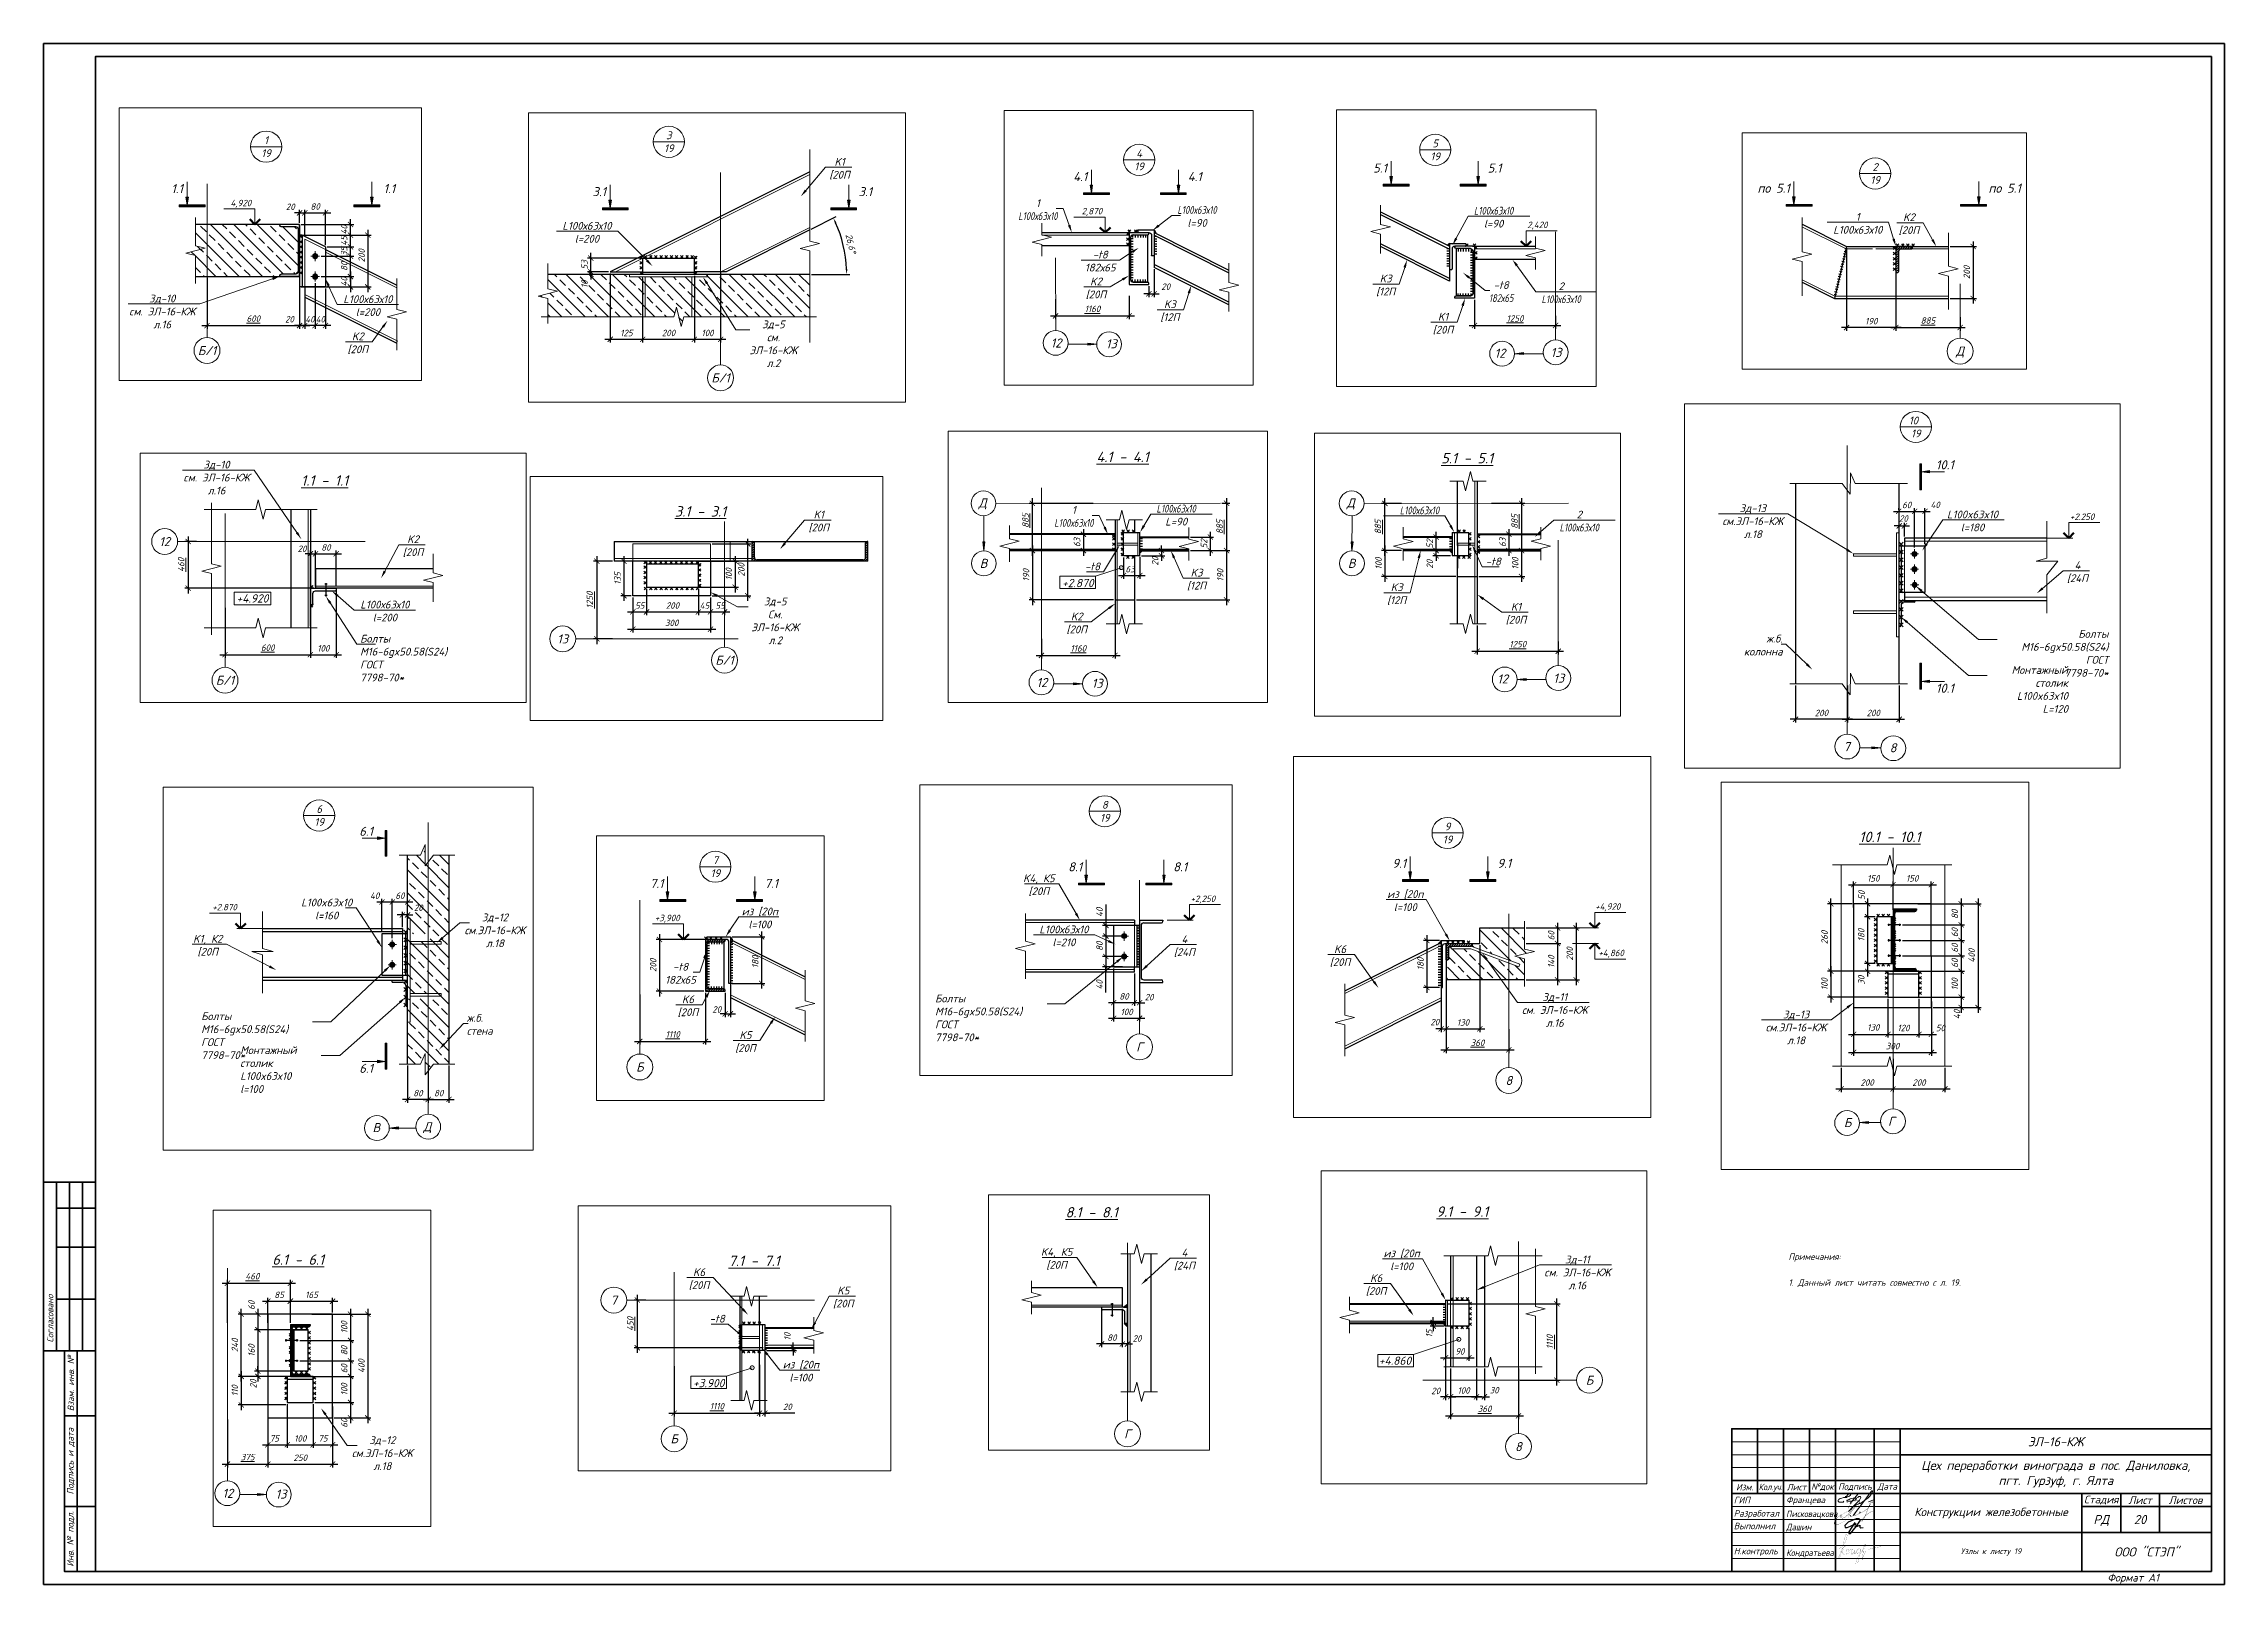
# Paper-space layout 'лист 20' of a CAD drawing. Header units: millimetres. Extents: x -1 to 840, y 0 to 594.
# The model-space entities are those that its viewports show. They can reach past a viewport. Long polylines and large blocks are cut down to what shows.
import ezdxf
from ezdxf import colors
from ezdxf.entities.mleader import LeaderData, LeaderLine
from ezdxf.enums import TextEntityAlignment as Align
from ezdxf.math import Vec2, Vec3

# ---------------------------------------------------------------- set-up
doc = ezdxf.new("R2010")
doc.units = ezdxf.units.MM
doc.header["$PDMODE"] = 3
doc.linetypes.add('GOST2.303 5', pattern=[24, 20, -1.5, 1, -1.5])
doc.linetypes.add('HIDDEN', pattern=[0.375, 0.25, -0.125])
doc.layers.get('0').update_dxf_attribs({"lineweight": 5})
doc.layers.get('Defpoints').update_dxf_attribs({"lineweight": 0})
for name, color, linetype, lineweight in [('!!! Подписи', 7, 'Continuous', 40), ('!!ПОДПИСИ', 7, 'Continuous', 13), ('#Cварка', 96, 'Continuous', 30), ('#Dimensions', 7, 'Continuous', 9), ('#Бетон вид', 22, 'Continuous', 18), ('#Бетон разрез', 22, 'Continuous', 30), ('#Выноски', 7, 'Continuous', 15), ('#Оси', 7, 'Continuous', 9), ('#Перекрытие разрез', 10, 'Continuous', 30), ('#разм', 7, 'Continuous', 9), ('A-okno', 7, 'Continuous', 0), ('k_ Выноски', 40, 'Continuous', 13), ('k_ Металл', 1, 'Continuous', 30), ('k_ Металл_вид', 1, 'Continuous', 18), ('k_ Рамка', 7, 'Continuous', 35), ('Металл для узлов', 7, 'Continuous', 30), ('тонкие', 250, 'Continuous', 5), ('Тонкие линии', 7, 'Continuous', 13)]:
    doc.layers.add(name, color=color, linetype=linetype, lineweight=lineweight)
doc.layers.add('#Hatch', color=252, linetype='Continuous', lineweight=5, true_color=0x696969)
doc.layers.add('Штриховка', color=252, linetype='Continuous', lineweight=5, true_color=0x696969)
doc.layers.add('#Текст', color=7, linetype='Continuous')
doc.layers.add('NoPrint', color=18, linetype='Continuous', plot=False)
doc.styles.add('ESKDW', font='eskdw.shx', dxfattribs={"oblique": 15})
doc.styles.get("Standard").update_dxf_attribs({"font": 'arial.ttf'})
doc.styles.add('STEP PR', font='isocpeui.ttf')
doc.dimstyles.new('SPDS', dxfattribs={"dimscale": 50, "dimtxt": 2.5, "dimasz": 2, "dimexe": 1.25, "dimexo": 0.625, "dimtad": 1, "dimdec": 0, "dimrnd": 0.001, "dimtxsty": 'ESKDW', "dimblk": 'ARCHTICK', "dimcen": 2.5, "dimdle": 2, "dimclrd": 256, "dimclre": 256, "dimclrt": 7, "dimadec": 0, "dimazin": 2, "dimtfac": 0.75, "dimtdec": 0, "dimtmove": 1, "dimatfit": 3, "dimfxl": 1, "dimtolj": 1, "dimarcsym": 1})
pattern_1 = [(315, (-1350.046, -18.206), (44.90128, 44.90128), []), (315, (-1350.046, -63.11), (44.90128, 44.90128), [31.75, -15.875])]

psp = doc.layouts.new('лист 20')

# ---------------------------------------------------------------- texts
at = {"layer": '#Текст', "color": 1, "insert": (672.35, 127.48), "char_height": 2.5, "width": 184.2543, "attachment_point": 1, "line_spacing_factor": 1.2, "style": 'STEP PR'}
psp.add_mtext('{\\C256;Примечания:\\P\\P\\pt2.5;1. Данный лист читать совместно с л. 19.}', dxfattribs=at)
at = {"layer": 'k_ Рамка', "insert": (750.46, 12.38), "char_height": 2.25, "width": 70, "attachment_point": 5, "line_spacing_factor": 1.1, "style": 'STEP PR'}
psp.add_mtext('\\A1;Узлы к листу 19', dxfattribs=at)

msp = doc.modelspace()

# ---------------------------------------------------------------- texts
at = {"layer": '#Dimensions', "style": 'STEP PR'}
for s, p in [('%%u6.1 - 6.1', (-52738.04531, -129372.03637)), ('%%u1.1 - 1.1', (-64504.45542, -129647.2778)), ('%%u4.1 - 4.1', (-57287.56446, -129804.90044)), ('%%u3.1 - 3.1', (-60549.336, -130094.77854)), ('%%u5.1 - 5.1', (-56116.30011, -130173.02312)), ('%%u10.1 - 10.1', (-53903.62101, -164757.86623)), ('%%u9.1 - 9.1', (-57216.79261, -165401.09124)), ('%%u8.1 - 8.1', (-59587.11444, -165484.28191)), ('%%u7.1 - 7.1', (-61342.17962, -165657.25021))]:
    msp.add_text(s, height=40, dxfattribs=at).set_placement(p, align=Align.CENTER)
msp.add_text('+3.900', height=32, dxfattribs=at).set_placement((-61517.86462, -166108.90004), align=Align.MIDDLE_CENTER)
at = {"layer": '#Выноски', "style": 'STEP PR'}
for s, p in [('+4.920', (-64782.86848, -130082.11763)), ('+2.870', (-57460.57777, -130271.37606)), ('+4.860', (-57476.67226, -165956.02143))]:
    msp.add_text(s, height=32, dxfattribs=at).set_placement(p, align=Align.MIDDLE_CENTER)
at = {"layer": '#Оси', "linetype": 'Continuous', "ltscale": 50, "style": 'STEP PR'}
for s, p in [('Б/1', (-64916.43675, -129398.51176)), ('Д', (-61569.10451, -129563.75772)), ('Б/1', (-60456.8109, -129727.40157)), ('12', (-65121.55923, -129862.80376, 0)), ('Б/1', (-64888.81544, -130397.65077)), ('13', (-61080.93603, -130566.33971)), ('Б/1', (-60456.8109, -130648.36565)), ('Г', (-59449.0682, -164896.31651)), ('8', (-57019.93385, -165091.69754)), ('Б', (-61650.86657, -165309.64262, 0)), ('7', (-61883.61037, -165788.70698)), ('Б', (-56726.68661, -166031.28172)), ('Б', (-61650.86657, -166323.55399, 0)), ('Г', (-59449.0682, -166318.62674)), ('8', (-57000.53034, -166287.17201))]:
    msp.add_text(s, height=35, dxfattribs=at).set_placement(p, align=Align.MIDDLE_CENTER)
at = {"layer": 'k_ Выноски', "color": 7, "lineweight": 0, "ltscale": 10, "char_height": 35, "width": 64.2235524, "style": 'STEP PR'}
for s, insert, attachment_point in [('12', (-57614.34771, -129315.40045), 1), ('13', (-57401.31486, -129318.47239), 1), ('12', (-56096.70706, -129751.85337), 3), ('13', (-55921.94962, -129748.78143), 1), ('Д', (-57843.26637, -129944.9585), 1), ('В', (-57809.50888, -130177.85839), 3), ('12', (-53030.51079, -130235.43135), 1), ('13', (-52825.44091, -130238.50329), 1), ('Д', (-56581.24112, -130308.17148), 1), ('В', (-53658.50118, -130351.91969), 3), ('Д', (-53492.08269, -130348.84775), 1), ('В', (-56547.48364, -130541.07138), 3), ('12', (-57619.79406, -130637.20276), 1), ('13', (-57406.76121, -130640.2747), 1), ('12', (-55959.20202, -130986.86866), 3), ('13', (-55784.44458, -130983.79672), 1), ('7', (-55581.44294, -165802.26611), 3), ('8', (-55401.59453, -165806.48278), 3), ('Б', (-54081.04312, -165821.741), 1), ('Г', (-53910.73034, -165817.13723), 1)]:
    msp.add_mtext(s, dxfattribs=dict(at, insert=insert, attachment_point=attachment_point))

# ---------------------------------------------------------------- blocks, each defined once
blk = doc.blocks.new('*U1347')
for p, q in [((5, -439), (5, -504)), ((10, -439), (10, -504)), ((15, -439), (15, -504)), ((5, -449), (20, -449)), ((5, -464), (20, -464)), ((5, -484), (20, -484)), ((13, -504), (13, -589)), ((8, -529), (20, -529)), ((661, -534), (661, -559)), ((671, -534), (671, -589)), ((681, -534), (681, -559)), ((691, -534), (691, -589)), ((706, -534), (706, -589)), ((716, -534), (716, -574)), ((651, -554), (716, -554)), ((651, -559), (836, -559)), ((786, -559), (786, -589)), ((801, -574), (801, -559)), ((816, -574), (816, -559)), ((8, -564), (20, -564)), ((786, -564), (836, -564)), ((716, -574), (716, -589))]:
    blk.add_line(p, q)
at = {"lineweight": 13}
for p, q in [((651, -539), (716, -539)), ((651, -544), (716, -544)), ((651, -549), (716, -549)), ((651, -564), (716, -564)), ((651, -569), (716, -569)), ((651, -574), (716, -574)), ((651, -579), (716, -579)), ((651, -584), (716, -584))]:
    blk.add_line(p, q, dxfattribs=at)
at = {"extrusion": (-1, 0, 0)}
blk.add_line((716, -544), (836, -544), dxfattribs=at)
for points in [[(841, -594), (0, -594), (0, 0), (841, 0)], [(20, -589), (836, -589), (836, -5), (20, -5)]]:
    blk.add_lwpolyline(points, close=True)
for points in [[(20, -439), (0, -439), (0, -504), (8, -504)], [(20, -589), (8, -589), (8, -504), (20, -504)], [(836, -534), (651, -534), (651, -589)], [(836, -574), (716, -574)]]:
    blk.add_lwpolyline(points)
at = {"style": 'STEP PR'}
blk.add_text('РД', height=3.5, dxfattribs=at).set_placement((793.5, -569), align=Align.MIDDLE_CENTER)
at = {"ltscale": 100, "char_height": 2.5, "attachment_point": 5, "rotation": 90, "style": 'STEP PR'}
for s, insert, width in [('Согласовано', (2.5, -491.5), 25), ('Взам. инв. №', (10.5, -516.5), 25), ('Подпись и дата', (10.5, -546.5), 35), ('Инв. № подл.', (10.5, -576.5), 25)]:
    blk.add_mtext(s, dxfattribs=dict(at, insert=insert, width=width))
at = {"width": 120, "attachment_point": 5, "style": 'STEP PR'}
for s, insert, char_height in [('ЭЛ-16-КЖ', (776, -539), 3.5), ('Цех переработки винограда в пос. Даниловка,\\Pпгт. Гурзуф, г. Ялта', (776, -551.5), 3.5), ('Конструкции железобетонные', (751, -566.5), 3.2)]:
    blk.add_mtext(s, dxfattribs=dict(at, insert=insert, char_height=char_height))
at = {"ltscale": 100, "style": 'STEP PR'}
for s, insert, char_height, width, attachment_point in [('№док', (686, -556.5), 2.5, 10, 5), ('Подпись', (698.5, -556.5), 2.5, 15, 5), ('Дата', (711, -556.5), 2.5, 10, 5), ('ГИП', (651.8, -561.5), 2.5, 18.0984, 4), ('Изм.', (656, -556.5), 2.5, 10, 5), ('{\\W0.9;Кол.уч.}', (666, -556.79), 2.5, 10, 5), ('Лист', (676, -556.5), 2.5, 10, 5), ('Францева', (672.01, -561.77), 2.5, 18.9929, 4), ('Стадия', (793.5, -561.5), 3, 15, 5), ('Лист', (808.5, -561.5), 3, 15, 5), ('Листов', (826, -561.5), 3, 20, 5), ('Выполнил', (651.8, -571.5), 2.5, 18.0984, 4), ('Разработал', (651.8, -566.96), 2.5, 18.0984, 4), ('{\\W0.88;Дашин}', (672.01, -572.14), 2.5, 18.9929, 4), ('{\\W0.8;Писковацкова}', (672.01, -567.14), 2.5, 18.9929, 4), ('Н.контроль', (651.8, -581.5), 2.5, 18.0984, 4), ('{\\W0.88;Кондратьева}', (672.01, -582.14), 2.5, 18.9929, 4)]:
    blk.add_mtext(s, dxfattribs=dict(at, insert=insert, char_height=char_height, width=width, attachment_point=attachment_point))
at = {"insert": (811, -581.5), "char_height": 3.5, "width": 50, "attachment_point": 5, "line_spacing_factor": 1.071429, "style": 'STEP PR'}
blk.add_mtext('ООО "СТЭП"', dxfattribs=at)
at = {"style": 'STEP PR'}
blk.add_attdef('N.ЛИСТА', text='', height=3.5, dxfattribs=at).set_placement((808.5, -569), align=Align.MIDDLE_CENTER)
blk.add_attdef('ФОРМАТ', (795.85, -592.92), '', height=3, dxfattribs=at)
blk = doc.blocks.new('ЭлПодпись_ Кондратьева')
at = {"lineweight": 5, "const_width": 0.05}
for points in [[(-0.85, -0.3), (-0.95, -0.44), (-1.04, -0.54), (-1.17, -0.59), (-1.25, -0.56), (-1.25, -0.5), (-1.24, -0.42), (-1.22, -0.35), (-1.19, -0.26), (-1.13, -0.13), (-1.1, -0.03), (-1.05, 0.07), (-1.02, 0.16), (-0.97, 0.25), (-0.92, 0.37), (-0.85, 0.48), (-0.71, 0.72), (-0.58, 0.94), (-0.47, 1.17), (-0.4, 1.31), (-0.26, 1.53), (-0.21, 1.64), (-0.06, 1.85), (0.12, 2.13), (0.39, 2.5), (0.53, 2.7), (0.61, 2.79), (0.75, 2.95), (0.99, 3.25), (1.15, 3.42)], [(-0.78, 3.02), (-0.64, 3.11), (-0.46, 3.21), (-0.26, 3.32), (-0.04, 3.44), (0.19, 3.58), (0.42, 3.73), (0.65, 3.89), (0.87, 4.05), (1.08, 4.23), (1.27, 4.41), (1.44, 4.6), (1.6, 4.78), (1.75, 4.96), (1.88, 5.14), (2, 5.31), (2.1, 5.46), (2.2, 5.6), (2.28, 5.73), (2.36, 5.84), (2.42, 5.95), (2.48, 6.04), (2.53, 6.13), (2.58, 6.22), (2.62, 6.29), (2.66, 6.37), (2.69, 6.44), (2.72, 6.52), (2.75, 6.59), (2.78, 6.66), (2.8, 6.74), (2.83, 6.81), (2.86, 6.89), (2.88, 6.97), (2.91, 7.05), (2.94, 7.13), (2.96, 7.22), (2.99, 7.3), (3.02, 7.39), (3.04, 7.48), (3.07, 7.57), (3.09, 7.66), (3.11, 7.74), (3.13, 7.83), (3.15, 7.91), (3.15, 7.98), (3.15, 8.06), (3.14, 8.12), (3.13, 8.18), (3.1, 8.23), (3.06, 8.27), (3.01, 8.3), (2.95, 8.31), (2.9, 8.32), (2.83, 8.31), (2.77, 8.28), (2.71, 8.24), (2.65, 8.18), (2.59, 8.11), (2.53, 8.03), (2.47, 7.93), (2.42, 7.83), (2.36, 7.73), (2.31, 7.62), (2.27, 7.52), (2.22, 7.42), (2.18, 7.32), (2.13, 7.22), (2.09, 7.12), (2.05, 7.02), (2.01, 6.92), (1.96, 6.81), (1.92, 6.69), (1.87, 6.56), (1.82, 6.43), (1.77, 6.29), (1.71, 6.14), (1.66, 5.98), (1.6, 5.81), (1.53, 5.63), (1.46, 5.44), (1.39, 5.24), (1.32, 5.03), (1.24, 4.82), (1.16, 4.61), (1.09, 4.4), (1.01, 4.18), (0.93, 3.97), (0.86, 3.77), (0.78, 3.58), (0.71, 3.39), (0.65, 3.2), (0.58, 3.03), (0.52, 2.85), (0.46, 2.68), (0.39, 2.51), (0.33, 2.34), (0.27, 2.17), (0.21, 2), (0.15, 1.83), (0.09, 1.66), (0.04, 1.5), (-0.02, 1.35), (-0.07, 1.21), (-0.12, 1.08), (-0.17, 0.96), (-0.21, 0.86), (-0.26, 0.76), (-0.3, 0.68), (-0.34, 0.6), (-0.38, 0.52), (-0.42, 0.46), (-0.45, 0.39), (-0.48, 0.33), (-0.52, 0.27), (-0.54, 0.21), (-0.58, 0.14), (-0.63, 0.07), (-0.85, -0.3)], [(0.79, 2.44), (0.7, 2.18), (0.65, 1.95), (0.61, 1.77), (0.59, 1.61), (0.59, 1.48), (0.61, 1.37), (0.63, 1.28), (0.66, 1.2), (0.69, 1.13), (0.72, 1.07), (0.75, 1.02), (0.79, 0.97), (0.83, 0.93), (0.87, 0.9), (0.91, 0.87), (0.95, 0.84), (0.99, 0.81), (1.02, 0.78), (1.06, 0.76), (1.1, 0.74), (1.14, 0.72), (1.18, 0.7), (1.22, 0.69), (1.26, 0.67), (1.3, 0.66), (1.34, 0.65), (1.38, 0.64), (1.42, 0.63), (1.46, 0.63), (1.51, 0.62), (1.55, 0.62), (1.59, 0.61), (1.64, 0.61), (1.69, 0.61), (1.73, 0.61), (1.78, 0.61), (1.83, 0.61), (1.87, 0.62), (1.92, 0.62), (1.97, 0.63), (2.02, 0.65), (2.07, 0.66), (2.13, 0.69), (2.18, 0.71), (2.24, 0.74), (2.29, 0.78), (2.36, 0.83), (2.42, 0.88), (2.49, 0.94), (2.56, 1.01), (2.64, 1.1), (2.72, 1.22), (2.81, 1.36), (2.9, 1.54), (3, 1.76), (3.1, 2.03)], [(1.15, 3.42), (1.2, 3.47), (1.25, 3.52), (1.29, 3.57), (1.34, 3.61), (1.4, 3.66), (1.45, 3.7), (1.51, 3.74), (1.57, 3.78), (1.63, 3.82), (1.7, 3.85), (1.77, 3.88), (1.85, 3.91), (1.94, 3.94), (2.03, 3.96), (2.12, 3.97), (2.22, 3.98), (2.32, 3.99), (2.42, 4), (2.51, 4), (2.6, 4), (2.68, 4), (2.74, 4), (2.79, 3.99), (2.82, 3.99), (2.84, 3.98), (2.83, 3.98), (2.8, 3.97), (2.75, 3.97), (2.62, 3.95), (2.54, 3.94), (2.45, 3.93), (2.35, 3.92), (2.26, 3.91), (2.16, 3.89), (2.07, 3.87), (1.99, 3.84), (1.91, 3.81), (1.84, 3.78), (1.77, 3.75), (1.71, 3.71), (1.65, 3.67), (1.6, 3.62), (1.55, 3.58), (1.5, 3.53), (1.45, 3.48), (1.4, 3.43), (1.35, 3.38), (1.3, 3.32), (1.25, 3.26), (1.21, 3.2), (1.16, 3.14), (1.12, 3.08), (1.08, 3.02), (1.04, 2.96), (1.01, 2.9), (0.97, 2.83), (0.94, 2.77), (0.91, 2.7), (0.88, 2.64), (0.85, 2.57), (0.79, 2.44)], [(3.1, 2.03), (3.13, 2.05), (3.14, 2.09), (3.15, 2.14), (3.15, 2.19), (3.15, 2.25), (3.13, 2.31), (3.1, 2.36), (3.07, 2.41), (3.03, 2.45), (2.97, 2.48), (2.91, 2.51), (2.85, 2.52), (2.78, 2.53), (2.71, 2.53), (2.64, 2.53), (2.58, 2.51), (2.51, 2.49), (2.45, 2.46), (2.39, 2.43), (2.33, 2.39), (2.28, 2.35), (2.23, 2.3), (2.19, 2.24), (2.14, 2.18), (2.1, 2.12), (2.07, 2.05), (2.03, 1.98), (2.01, 1.9), (1.98, 1.82), (1.96, 1.75), (1.94, 1.67), (1.92, 1.59), (1.91, 1.5), (1.91, 1.42), (1.91, 1.35), (1.91, 1.27), (1.93, 1.2), (1.95, 1.13), (1.98, 1.07), (2.02, 1.01), (2.07, 0.96), (2.13, 0.92), (2.19, 0.89), (2.27, 0.87), (2.35, 0.86), (2.43, 0.86), (2.52, 0.88), (2.61, 0.91), (2.71, 0.97), (2.8, 1.03), (2.89, 1.11), (2.98, 1.2), (3.06, 1.3), (3.13, 1.4), (3.19, 1.51), (3.23, 1.62), (3.26, 1.73), (3.27, 1.84), (3.28, 1.94), (3.27, 2.04), (3.26, 2.12), (3.24, 2.19), (3.22, 2.24), (3.2, 2.28), (3.19, 2.3), (3.17, 2.29), (3.17, 2.28), (3.17, 2.26), (3.19, 2.23), (3.22, 2.21), (3.26, 2.19), (3.32, 2.18), (3.4, 2.18), (3.5, 2.2), (3.61, 2.22), (3.72, 2.25), (3.84, 2.29), (3.95, 2.32), (4.06, 2.35), (4.15, 2.38), (4.24, 2.4), (4.3, 2.41), (4.36, 2.42), (4.39, 2.41), (4.42, 2.38), (4.43, 2.35), (4.43, 2.29), (4.41, 2.22), (4.38, 2.14), (4.34, 2.03), (4.3, 1.91), (4.24, 1.79), (4.18, 1.65), (4.12, 1.51), (4.06, 1.37), (4, 1.23), (3.94, 1.09), (3.89, 0.96), (3.85, 0.84), (3.82, 0.72), (3.79, 0.63), (3.79, 0.54), (3.8, 0.48), (3.82, 0.43), (3.87, 0.41), (3.93, 0.41), (4.01, 0.42), (4.1, 0.46), (4.19, 0.5), (4.29, 0.55), (4.39, 0.62), (4.49, 0.68), (4.59, 0.75), (4.67, 0.83), (4.76, 0.9), (4.84, 0.98), (4.92, 1.07), (4.99, 1.15), (5.06, 1.24), (5.12, 1.34), (5.18, 1.44), (5.24, 1.54), (5.3, 1.64), (5.35, 1.74), (5.39, 1.83), (5.43, 1.92), (5.47, 2), (5.5, 2.07), (5.53, 2.13), (5.55, 2.17), (5.56, 2.21), (5.57, 2.22), (5.57, 2.22), (5.56, 2.21), (5.55, 2.18), (5.53, 2.13), (5.5, 2.07), (5.46, 1.98), (5.42, 1.89), (5.38, 1.79), (5.33, 1.68), (5.28, 1.57), (5.23, 1.46), (5.18, 1.35), (5.13, 1.24), (5.09, 1.14), (5.06, 1.05), (5.03, 0.97), (5.01, 0.89), (5, 0.82), (5, 0.75), (5.02, 0.7), (5.06, 0.65), (5.11, 0.62), (5.17, 0.6), (5.24, 0.59), (5.32, 0.6), (5.41, 0.63), (5.51, 0.68), (5.61, 0.76), (5.71, 0.87), (5.81, 0.99), (5.92, 1.13), (6.03, 1.27), (6.15, 1.42), (6.28, 1.57), (6.41, 1.7), (6.54, 1.82), (6.69, 1.92), (6.83, 2), (6.97, 2.06), (7.1, 2.11), (7.21, 2.14), (7.3, 2.17), (7.35, 2.19), (7.36, 2.2), (7.33, 2.21), (7.26, 2.22), (7.16, 2.22), (7.04, 2.21), (6.9, 2.18), (6.75, 2.15), (6.61, 2.09), (6.48, 2.02), (6.36, 1.93), (6.26, 1.81), (6.17, 1.69), (6.1, 1.56), (6.04, 1.42), (6, 1.28), (5.97, 1.15), (5.95, 1.03), (5.95, 0.93), (5.96, 0.83), (5.98, 0.76), (6.02, 0.69), (6.07, 0.65), (6.14, 0.61), (6.22, 0.59), (6.32, 0.59), (6.43, 0.6), (6.56, 0.63), (6.69, 0.67), (6.82, 0.72), (6.96, 0.79), (7.08, 0.86), (7.2, 0.94), (7.3, 1.03), (7.38, 1.13), (7.44, 1.23), (7.49, 1.33), (7.53, 1.44), (7.56, 1.54), (7.58, 1.64), (7.6, 1.73), (7.62, 1.81), (7.64, 1.89), (7.67, 1.95), (7.69, 2), (7.71, 2.04), (7.73, 2.06), (7.75, 2.07), (7.76, 2.06), (7.76, 2.04), (7.75, 2), (7.74, 1.95), (7.72, 1.87), (7.69, 1.78), (7.65, 1.67), (7.61, 1.54), (7.56, 1.39), (7.51, 1.22), (7.46, 1.03), (7.4, 0.81), (7.33, 0.59), (7.26, 0.34), (7.19, 0.08), (7.11, -0.19), (7.02, -0.47), (6.92, -0.76), (6.81, -1.05), (6.7, -1.35), (6.58, -1.64), (6.46, -1.93), (6.33, -2.2), (6.2, -2.46), (6.07, -2.7), (5.93, -2.92), (5.8, -3.11), (5.67, -3.26), (5.55, -3.38), (5.44, -3.47), (5.34, -3.51), (5.26, -3.51), (5.21, -3.47), (5.18, -3.38), (5.18, -3.24), (5.21, -3.06), (5.27, -2.85), (5.34, -2.6), (5.44, -2.34), (5.56, -2.06), (5.69, -1.78), (5.84, -1.5), (6, -1.23), (6.16, -0.97), (6.34, -0.72), (6.53, -0.48), (6.72, -0.25), (6.91, -0.02), (7.11, 0.19), (7.31, 0.4), (7.51, 0.59), (7.71, 0.78), (7.9, 0.97), (8.09, 1.15), (8.28, 1.32), (8.46, 1.49), (8.63, 1.67), (8.79, 1.84), (8.94, 2.01), (9.08, 2.19), (9.2, 2.36), (9.32, 2.53), (9.42, 2.7), (9.51, 2.86), (9.59, 3.02), (9.65, 3.18), (9.71, 3.32), (9.74, 3.45), (9.76, 3.56), (9.76, 3.63), (9.73, 3.66), (9.68, 3.65), (9.59, 3.57), (9.47, 3.42), (9.32, 3.21), (9.14, 2.94), (8.95, 2.63), (8.75, 2.3), (8.56, 1.98), (8.4, 1.68), (8.26, 1.42), (8.16, 1.22), (8.11, 1.1), (8.11, 1.04), (8.14, 1.03), (8.2, 1.06), (8.27, 1.11), (8.34, 1.15), (8.42, 1.19), (8.48, 1.2), (8.52, 1.17), (8.53, 1.09), (8.53, 0.98), (8.52, 0.83), (8.48, 0.64), (8.43, 0.41), (8.37, 0.16), (8.29, -0.13), (8.21, -0.45), (8.12, -0.78), (8.02, -1.12), (7.93, -1.44), (7.85, -1.74), (7.77, -2.01), (7.71, -2.22), (7.67, -2.37), (7.64, -2.44), (7.64, -2.45), (7.66, -2.4), (7.7, -2.3), (7.75, -2.16), (7.81, -2), (7.88, -1.81), (7.97, -1.63), (8.06, -1.44), (8.16, -1.25), (8.26, -1.07), (8.37, -0.89), (8.47, -0.71), (8.58, -0.54), (8.69, -0.36), (8.8, -0.19), (8.9, -0.01), (9, 0.16), (9.1, 0.32), (9.2, 0.47), (9.31, 0.62), (9.41, 0.75), (9.53, 0.86), (9.65, 0.96)], [(10.68, 1.41), (10.93, 1.54), (11.14, 1.63), (11.33, 1.69), (11.49, 1.74), (11.63, 1.76), (11.75, 1.78), (11.88, 1.79), (12, 1.8), (12.14, 1.82), (12.3, 1.85), (12.54, 1.87), (12.86, 1.9), (13.29, 1.92), (13.87, 1.95), (14.62, 1.96), (15.57, 1.97)]]:
    blk.add_lwpolyline(points, dxfattribs=at)
blk = doc.blocks.new('ЭлПодп_ Писковацкова')
at = {"ltscale": 100}
h = blk.add_hatch(color=256, dxfattribs=at)
h.paths.add_polyline_path([(-0.32, -2.25, -0.120674), (1.18, -0.19, -0.003894), (1.52, 0.04, 0.005406), (1.05, -0.28, 0.120674), (-0.46, -2.34, 0.618253), (0.21, -3.26, 0.144344), (2.27, -2.61, 0.018148), (3.43, -1.89, -0.016031), (2.41, -2.52, -0.144344), (0.35, -3.17, -0.618253)])
h.paths.add_polyline_path([(8.88, 5.93, 0.13127), (8.02, 5.92, 0.001442), (7.99, 5.9, -0.037089), (8.75, 5.84, -0.412279), (9.18, 5.14, -0.047626), (8.73, 4.11, 0.13439), (9.32, 5.23, 0.412279)])
h = blk.add_hatch(color=256, dxfattribs=at)
edge = h.paths.add_edge_path()
edge.add_arc((5.78, -0.18), 0.156, 186.9947, 274.74151, ccw=False)
edge.add_arc((6.88, -0.17), 1.26, 158.15853, 181.41066, ccw=False)
edge.add_arc((5.97, 0.13), 0.314, 114.06069, 146.85855, ccw=False)
edge.add_arc((5.87, 0.35), 0.0718, -44.27348, 112.4585, ccw=False)
edge.add_arc((-94.96, 64.37), 119.52, 327.44185, 327.57972, ccw=False)
edge.add_arc((6.26, -0.24), 0.574, 148.71178, 176.4657)
edge.add_arc((5.92, -0.2), 0.229, 180.69086, 221.26838)
edge.add_arc((5.74, -0.29), 0.0681, 273.05442, 313.63194)
blk.add_hatch(color=256, dxfattribs=at).paths.add_polyline_path([(7.71, 0.77, -0.13099), (7.52, 0.73, -0.457938), (7.46, 0.79, -0.035865), (7.5, 0.94, 0.073282), (7.41, 0.77, 0.062982), (7.34, 0.54)])
for points, const_width in [([(2.32, 0.54, 0.014412), (1.05, -0.28, 0.120674), (-0.46, -2.34, 0.618253), (0.21, -3.26, 0.144344), (2.27, -2.61, 0.032048), (4.29, -1.29)], 0.05), ([(5.21, 2.93, -0.233334), (5.38, 3.9, -0.174568), (8.02, 5.92, -0.13127), (8.88, 5.93, -0.412279), (9.32, 5.23, -0.174651), (8.46, 3.86, -0.08251), (6.76, 2.73, 0.060149), (1.18, -0.19, 0.120674), (-0.32, -2.25, 0.618253), (0.35, -3.17, 0.144344), (2.41, -2.52, 0.032048), (4.42, -1.2)], 0.05), ([(8.28, 4.56, 0.116613), (8.02, 4.75, 0.235202), (7.65, 4.68, 0.049514), (6.65, 3.28, -0.043476), (5.36, 1.2, -0.055055), (3.68, -0.43, -0.20167), (2.53, -0.72, -0.170845), (1.85, -0.3, -0.173578), (1.89, 0.33, -0.32678), (2.21, 0.55, -0.331888), (2.47, 0.41, -0.059302), (2.44, -0.15, 0.621611), (2.58, -0.18), (2.67, -0.09)], 0.1), ([(4.88, -0.47, -0.057291), (5.86, 1.22, 0.008489), (8.28, 4.56)], 0.1), ([(9.86, 1.61, -0.098957), (9.54, 1.18, -0.095894), (9.22, 1.04, -0.516977), (9.09, 1.18, -0.051005), (9.18, 1.49, -0.095958), (9.33, 1.72, -0.627395), (9.52, 1.67, -0.126867), (9.45, 1.42, -0.026848), (9.04, 0.99, -0.12797), (7.56, 0.29, -0.408838), (7.33, 0.46, -0.085013), (7.41, 0.77, -0.174263), (7.68, 1.11, -0.429276), (7.84, 0.98, -0.125956), (7.71, 0.77), (7.23, 0.47, -0.049685), (5.79, -0.34, -0.402742), (5.62, -0.2, -0.101806), (5.71, 0.3, -0.144093), (5.85, 0.42, -0.815086), (5.92, 0.3, -0.000602), (5.77, 0.06, 0.121695), (5.69, -0.21, 0.209904), (5.76, -0.37)], 0.1), ([(7.99, 5.9, -0.037089), (8.75, 5.84, -0.412279), (9.18, 5.14, -0.047626), (8.73, 4.11, -0.047626)], 0.05), ([(14.41, 2.03, 0.05803), (12.59, 0.97, 0.073128), (10.68, -0.83, 0.095936), (10.18, -1.81, 0.890388), (10.33, -1.91, 0.077303), (10.97, -0.96, 0.016701), (12.34, 2.28, 0.028782), (13.13, 4.51, -0.052172), (13.59, 5.51, -0.706562), (13.86, 5.39, -0.044295), (13.54, 4.61, -0.055726), (12.44, 3, -0.091431), (9.78, 1.29, -0.530665), (9.68, 1.37, -0.191005), (9.73, 1.53)], 0.1)]:
    blk.add_lwpolyline(points, format="xyb", dxfattribs=dict(at, const_width=const_width))
blk.add_solid([(13.07, 4.31), (12.82, 3.48), (13.1, 4.15), (13.27, 4.13)], dxfattribs=at)
blk = doc.blocks.new('ЭлПодп_ Францева')
at = {"lineweight": 15}
for points in [[(3.29, 2.05), (2.94, 1.75), (2.47, 1.64), (1.89, 1.63), (1.46, 1.69), (1.04, 2.02), (1.01, 2.45), (1.17, 2.73), (1.42, 2.91), (1.89, 3.13), (2.44, 3.27), (3.05, 3.44), (3.81, 3.47), (4.25, 3.48), (4.37, 3.49), (4.23, 3.85), (4.45, 4.17), (4.82, 4.59), (5.32, 4.83), (5.72, 4.9), (6, 4.65), (5.86, 4.34), (5.21, 3.89), (4.69, 3.77), (4.23, 3.85), (3.78, 3.86)], [(8.14, 3.05), (7.93, 3.19), (7.59, 3.19), (7.09, 3.19), (6.78, 3.19), (6.3, 3.1), (5.73, 2.95), (5.25, 2.77), (4.58, 2.52), (4.43, 2.32), (4.58, 2.21), (4.75, 2.08), (5.35, 2.08), (5.7, 2.09), (6.26, 2.09), (6.93, 2.28), (7.67, 2.49), (8.03, 2.87), (8.24, 3.33), (8.49, 3.49), (8.74, 3.65), (9.02, 3.84), (9.31, 3.86), (9.63, 3.87), (9.74, 3.58), (9.67, 3.23), (9.52, 2.97), (9.36, 2.67), (9.23, 2.43), (8.66, 1.82), (6.9, -0.04), (5.1, -1.95), (6.93, 0), (8.33, 0.78), (9.32, 1.33), (9.23, 1.28), (9.38, 1.01), (12.67, 3.37), (13.22, 3.99), (14.04, 5.17), (14.3, 5.76), (14.29, 6.1), (14.1, 6.1), (13.29, 5.2), (11.34, 2.42), (6.83, -3.51)], [(4.44, 1.78), (4.61, 1.64)], [(8.67, 4.59), (8.66, 4.77), (5.73, 1.23)], [(12.73, 1.86), (15.06, 2.73)], [(14.23, 1.72), (14.34, 1.72)]]:
    blk.add_lwpolyline(points, dxfattribs=at)
blk = doc.blocks.new('A$C46BD104E')
at = {"layer": '!!! Подписи', "lineweight": 25}
blk.add_lwpolyline([(750, 386), (516, 27), (523, -41), (584, -34), (814, 238), (967, 475), (898, 533), (805, 528), (491, 396), (368, 272), (372, 189), (448, 193), (585, 240), (791, 346), (747, 274), (767, 236), (851, 242), (942, 288), (942, 288), (945, 212), (975, 186), (1070, 192)], dxfattribs=at)
at = {"layer": 'NoPrint', "lineweight": 0}
blk.add_lwpolyline([(0, 500), (1500, 500), (1500, 0), (0, 0)], close=True, dxfattribs=at)
blk = doc.blocks.new('_ArchTick')
at = {"color": 0, "linetype": 'ByBlock', "const_width": 0.15}
blk.add_lwpolyline([(-0.5, -0.5), (0.5, 0.5)], dxfattribs=at)
blk = doc.blocks.new('*D107')
at = {"layer": '#Dimensions', "lineweight": -2, "transparency": 16777216}
for p, q in [((-62006.5, -129166.8), (-62006.5, -129485.2)), ((-61816.7, -129216.7), (-61816.7, -129485.2)), ((-61796.7, -129472.7), (-62026.5, -129472.7))]:
    blk.add_line(p, q, dxfattribs=at)
at = {"layer": 'Defpoints', "color": 0, "lineweight": 0, "transparency": 16777216}
for p in [(-62006.5, -129160.6), (-61816.7, -129210.5), (-62006.5, -129472.7)]:
    blk.add_point(p, dxfattribs=at)
at = {"layer": '#Dimensions', "lineweight": -2, "transparency": 16777216, "xscale": 20, "yscale": 20, "zscale": 20, "rotation": 180}
blk.add_blockref('_ArchTick', (-62006.5, -129472.7), dxfattribs=at)
at = {"layer": '#Dimensions', "lineweight": -2, "transparency": 16777216, "xscale": 20, "yscale": 20, "zscale": 20}
blk.add_blockref('_ArchTick', (-61816.7, -129472.7), dxfattribs=at)
at = {"layer": '#Dimensions', "transparency": 16777216, "insert": (-61911.6, -129448.2), "char_height": 25, "attachment_point": 5, "style": 'STEP PR'}
blk.add_mtext('\\A1;190', dxfattribs=at)
blk = doc.blocks.new('*U108')
at = {"color": 0, "linetype": 'ByBlock', "lineweight": -2}
for p, q in [((4.41, 0), (4.73, 1.25)), ((4.73, 1.25), (5.35, -1.25)), ((4.41, 0), (0, 0)), ((5.35, -1.25), (5.66, 0)), ((10.08, 0), (5.66, 0))]:
    blk.add_line(p, q, dxfattribs=at)
blk = doc.blocks.new('*U109')
at = {"color": 0, "linetype": 'ByBlock', "lineweight": -2}
for p, q in [((4.3, 0), (4.61, 1.25)), ((4.61, 1.25), (5.23, -1.25)), ((4.3, 0), (0, 0)), ((5.23, -1.25), (5.55, 0)), ((9.84, 0), (5.55, 0))]:
    blk.add_line(p, q, dxfattribs=at)
blk = doc.blocks.new('*D110')
at = {"layer": '#Dimensions', "lineweight": -2, "transparency": 16777216}
for p, q in [((-61607.9, -129160.5), (-61506.3, -129160.5)), ((-61518.8, -129140.5), (-61518.8, -129380.5)), ((-61607.9, -129360.5), (-61506.3, -129360.5))]:
    blk.add_line(p, q, dxfattribs=at)
at = {"layer": 'Defpoints', "color": 0, "lineweight": 0, "transparency": 16777216}
for p in [(-61614.2, -129160.5), (-61614.2, -129360.5), (-61518.8, -129360.5)]:
    blk.add_point(p, dxfattribs=at)
at = {"layer": '#Dimensions', "lineweight": -2, "transparency": 16777216, "xscale": 20, "yscale": 20, "zscale": 20}
for p, rotation in [((-61518.8, -129160.5), 90), ((-61518.8, -129360.5), 270)]:
    blk.add_blockref('_ArchTick', p, dxfattribs=dict(at, rotation=rotation))
at = {"layer": '#Dimensions', "transparency": 16777216, "insert": (-61543.3, -129260.5), "char_height": 25, "attachment_point": 5, "rotation": 90, "style": 'STEP PR'}
blk.add_mtext('\\A1;200', dxfattribs=at)
blk = doc.blocks.new('*U112')
at = {"color": 0, "linetype": 'ByBlock', "lineweight": -2}
for p, q in [((3.23, 0), (3.54, 1.25)), ((3.54, 1.25), (4.16, -1.25)), ((3.23, 0), (0, 0)), ((4.16, -1.25), (4.48, 0)), ((7.7, 0), (4.48, 0))]:
    blk.add_line(p, q, dxfattribs=at)
blk = doc.blocks.new('*U113')
at = {"color": 0, "linetype": 'ByBlock', "lineweight": -2}
for p, q in [((11.77, 0), (12.08, 1.25)), ((12.08, 1.25), (12.7, -1.25)), ((11.77, 0), (0, 0)), ((12.7, -1.25), (13.02, 0)), ((24.78, 0), (13.02, 0))]:
    blk.add_line(p, q, dxfattribs=at)
blk = doc.blocks.new('*U829')
at = {"color": 0, "linetype": 'ByBlock', "lineweight": -2}
blk.add_lwpolyline([(-6, 0), (6, 0)], dxfattribs=at)
blk.add_circle((0, 0), 6, dxfattribs=at)
for tag, p in [('Узел', (0, 2.5)), ('Лист', (0, -2.5))]:
    blk.add_attdef(tag, text='', height=3, dxfattribs=at).set_placement(p, align=Align.MIDDLE_CENTER)
blk = doc.blocks.new('*U104')
at = {"color": 0, "linetype": 'ByBlock', "lineweight": -2}
for p, q in [((0, 200), (0, 0)), ((0, 200), (76, 200)), ((5.2, 181.5), (5.2, 18.5)), ((14.7, 191), (70.5, 191)), ((76, 200), (76, 196.5)), ((0, 0), (76, 0)), ((14.7, 9), (70.5, 9)), ((76, 0), (76, 3.5))]:
    blk.add_line(p, q, dxfattribs=at)
for centre, radius, start, end in [((14.7, 181.5), 9.5, 90, 180), ((70.5, 196.5), 5.5, 270, 0), ((14.7, 18.5), 9.5, 180, 270), ((70.5, 3.5), 5.5, 0, 90)]:
    blk.add_arc(centre, radius, start, end, dxfattribs=at)
blk = doc.blocks.new('*U120')
at = {"layer": '#разм', "ltscale": 100, "elevation": 0}
for points in [[(4577173, -920400), (4575971, -920400)], [(4577173, -921000), (4577173, -920400)], [(4578032, -921000), (4577023, -921000)]]:
    blk.add_lwpolyline(points, dxfattribs=at)
at = {"layer": 'A-okno', "color": 0, "lineweight": 50, "ltscale": 100, "elevation": 0}
for points in [[(4577173, -921000), (4576973, -920800)], [(4577173, -921000), (4577373, -920800)]]:
    blk.add_lwpolyline(points, dxfattribs=at)
at = {"layer": '#разм', "style": 'STEP PR'}
for tag, p in [('ОТМЕТКА', (4576248, -920299)), ('ПРИМЕЧАНИЕ', (4577032, -920711))]:
    blk.add_attdef(tag, p, '', height=250, dxfattribs=at)
blk = doc.blocks.new('*U123')
at = {"layer": '#разм', "ltscale": 100, "elevation": 0}
for points in [[(4577173, -920400), (4578375, -920400)], [(4577173, -921000), (4577173, -920400)], [(4576313, -921000), (4577323, -921000)]]:
    blk.add_lwpolyline(points, dxfattribs=at)
at = {"layer": 'A-okno', "color": 0, "lineweight": 50, "ltscale": 100, "elevation": 0}
for points in [[(4577173, -921000), (4576973, -920800)], [(4577173, -921000), (4577373, -920800)]]:
    blk.add_lwpolyline(points, dxfattribs=at)
at = {"layer": '#разм', "style": 'STEP PR'}
for tag, p in [('ОТМЕТКА', (4577216, -920299)), ('ПРИМЕЧАНИЕ', (4577314, -920711))]:
    blk.add_attdef(tag, p, '', height=250, dxfattribs=at)
blk = doc.blocks.new('*U119')
at = {"color": 0, "linetype": 'ByBlock', "lineweight": -2}
for p, q in [((1.5, 0), (1.8125, 1.25)), ((1.8125, 1.25), (2.4375, -1.25)), ((1.5, 0), (0, 0)), ((2.4375, -1.25), (2.75, 0)), ((4.25, 0), (2.75, 0))]:
    blk.add_line(p, q, dxfattribs=at)
blk = doc.blocks.new('*U116')
at = {"color": 0, "linetype": 'ByBlock', "lineweight": -2}
for p, q in [((2.49, 0), (2.8, 1.25)), ((2.8, 1.25), (3.42, -1.25)), ((2.49, 0), (0, 0)), ((3.42, -1.25), (3.74, 0)), ((6.22, 0), (3.74, 0))]:
    blk.add_line(p, q, dxfattribs=at)
blk = doc.blocks.new('*U118')
at = {"color": 0, "linetype": 'ByBlock', "lineweight": -2}
for p, q in [((2.49, 0), (2.8, 1.25)), ((2.8, 1.25), (3.42, -1.25)), ((2.49, 0), (0, 0)), ((3.42, -1.25), (3.74, 0)), ((6.22, 0), (3.74, 0))]:
    blk.add_line(p, q, dxfattribs=at)
blk = doc.blocks.new('*U117')
at = {"color": 0, "linetype": 'ByBlock', "lineweight": -2}
for p, q in [((1.5, 0), (1.8125, 1.25)), ((1.8125, 1.25), (2.4375, -1.25)), ((1.5, 0), (0, 0)), ((2.4375, -1.25), (2.75, 0)), ((4.25, 0), (2.75, 0))]:
    blk.add_line(p, q, dxfattribs=at)
blk = doc.blocks.new('*U260')
at = {"color": 0, "linetype": 'ByBlock', "lineweight": -2}
for p, q in [((-10, 20), (-10, 96.7)), ((0, 100), (-6.7, 100)), ((0, 0), (0, 100)), ((-63, 0), (-63, 6.7)), ((-63, 0), (0, 0)), ((-59.7, 10), (-20, 10))]:
    blk.add_line(p, q, dxfattribs=at)
for centre, radius, start, end in [((-6.7, 96.7), 3.3, 89.04503, 179.97781), ((-59.7, 6.7), 3.3, 90, 180), ((-20, 20), 10, 270, 0)]:
    blk.add_arc(centre, radius, start, end, dxfattribs=at)
blk = doc.blocks.new('*U127')
for p, q in [((-0.5, 0.5), (0.5, -0.5)), ((0.5, 0.5), (-0.5, -0.5)), ((1.5, 0.5), (2.5, -0.5)), ((2.5, 0.5), (1.5, -0.5)), ((3.5, 0.5), (4.5, -0.5)), ((4.5, 0.5), (3.5, -0.5)), ((5.5, 0.5), (6.5, -0.5)), ((6.5, 0.5), (5.5, -0.5)), ((7.5, 0.5), (8.5, -0.5)), ((8.5, 0.5), (7.5, -0.5))]:
    blk.add_line(p, q)
blk = doc.blocks.new('*U128')
for p, q in [((-0.5, 0.5), (0.5, -0.5)), ((0.5, 0.5), (-0.5, -0.5)), ((1.5, 0.5), (2.5, -0.5)), ((2.5, 0.5), (1.5, -0.5)), ((3.5, 0.5), (4.5, -0.5)), ((4.5, 0.5), (3.5, -0.5)), ((5.5, 0.5), (6.5, -0.5)), ((6.5, 0.5), (5.5, -0.5))]:
    blk.add_line(p, q)
blk = doc.blocks.new('*U129')
at = {"color": 0, "lineweight": -2}
for p, q in [((0, 0), (10, -10)), ((0, -10), (10, 0)), ((0, -20), (10, -30)), ((0, -30), (10, -20)), ((0, -40), (10, -50)), ((0, -50), (10, -40))]:
    blk.add_line(p, q, dxfattribs=at)
blk = doc.blocks.new('*U130')
at = {"color": 0, "lineweight": -2}
for p, q in [((0, -9.6), (10, -9.6)), ((0, -19.2), (10, -19.2)), ((0, -28.8), (10, -28.8)), ((0, -38.4), (10, -38.4)), ((0, -48), (10, -48)), ((0, -57.6), (10, -57.6)), ((0, -67.3), (10, -67.3)), ((0, -76.9), (10, -76.9))]:
    blk.add_line(p, q, dxfattribs=at)
blk = doc.blocks.new('*U131')
for p, q in [((-0.5, 0.5), (0.5, -0.5)), ((0.5, 0.5), (-0.5, -0.5)), ((1.5, 0.5), (2.5, -0.5)), ((2.5, 0.5), (1.5, -0.5)), ((3.5, 0.5), (4.5, -0.5)), ((4.5, 0.5), (3.5, -0.5)), ((5.5, 0.5), (6.5, -0.5)), ((6.5, 0.5), (5.5, -0.5))]:
    blk.add_line(p, q)
blk = doc.blocks.new('*U304')
for p, q in [((-0.5, 0.5), (0.5, -0.5)), ((0.5, 0.5), (-0.5, -0.5)), ((1.5, 0.5), (2.5, -0.5)), ((2.5, 0.5), (1.5, -0.5)), ((3.5, 0.5), (4.5, -0.5)), ((4.5, 0.5), (3.5, -0.5)), ((5.5, 0.5), (6.5, -0.5)), ((6.5, 0.5), (5.5, -0.5))]:
    blk.add_line(p, q)
blk = doc.blocks.new('*U132')
for p, q in [((-0.5, 0.5), (0.5, -0.5)), ((0.5, 0.5), (-0.5, -0.5)), ((1.5, 0.5), (2.5, -0.5)), ((2.5, 0.5), (1.5, -0.5)), ((3.5, 0.5), (4.5, -0.5)), ((4.5, 0.5), (3.5, -0.5)), ((5.5, 0.5), (6.5, -0.5)), ((6.5, 0.5), (5.5, -0.5)), ((7.5, 0.5), (8.5, -0.5)), ((8.5, 0.5), (7.5, -0.5)), ((9.5, 0.5), (10.5, -0.5)), ((10.5, 0.5), (9.5, -0.5)), ((11.5, 0.5), (12.5, -0.5)), ((12.5, 0.5), (11.5, -0.5)), ((13.5, 0.5), (14.5, -0.5)), ((14.5, 0.5), (13.5, -0.5)), ((15.5, 0.5), (16.5, -0.5)), ((16.5, 0.5), (15.5, -0.5)), ((17.5, 0.5), (18.5, -0.5)), ((18.5, 0.5), (17.5, -0.5))]:
    blk.add_line(p, q)
blk = doc.blocks.new('*U133')
for points in [[(0, -0.5), (0, 0.5)], [(1, -0.5), (1, 0.5)], [(2, -0.5), (2, 0.5)], [(3, -0.5), (3, 0.5)], [(4, -0.5), (4, 0.5)], [(5, -0.5), (5, 0.5)], [(6, -0.5), (6, 0.5)], [(7, -0.5), (7, 0.5)], [(8, -0.5), (8, 0.5)], [(9, -0.5), (9, 0.5)], [(10, -0.5), (10, 0.5)], [(11, -0.5), (11, 0.5)], [(12, -0.5), (12, 0.5)], [(13, -0.5), (13, 0.5)], [(14, -0.5), (14, 0.5)], [(15, -0.5), (15, 0.5)], [(16, -0.5), (16, 0.5)], [(17, -0.5), (17, 0.5)], [(18, -0.5), (18, 0.5)]]:
    blk.add_lwpolyline(points)
blk = doc.blocks.new('*U134')
at = {"ltscale": 100}
h = blk.add_hatch(color=256, dxfattribs=at)
h.dxf.hatch_style = 1
h.paths.add_polyline_path([(-85, 1070), (-35, 1070), (15, 1070), (-35, 770)])
h = blk.add_hatch(color=256, dxfattribs=at)
h.dxf.hatch_style = 1
h.paths.add_polyline_path([(665, 700), (665, 770), (-335, 770), (-335, 700)])
at = {"linetype": 'Continuous', "ltscale": 100}
for p, q in [((-85, 1070), (-35, 1070)), ((-35, 770), (-85, 1070)), ((-35, 770), (15, 1070)), ((15, 1070), (-35, 1070)), ((-335, 700), (-335, 770)), ((-335, 770), (665, 770)), ((665, 700), (-335, 700))]:
    blk.add_line(p, q, dxfattribs=at)
at = {"linetype": 'Continuous', "ltscale": 100, "extrusion": (-1, -1e-16, 0), "elevation": 35}
blk.add_lwpolyline([(-1660, 0), (-1070, 0)], dxfattribs=at)
at = {"linetype": 'Continuous', "ltscale": 100}
blk.add_lwpolyline([(665, 700), (665, 770)], dxfattribs=at)
at = {"ltscale": 100, "style": 'STEP PR'}
blk.add_attdef('Nh', text='', height=350, dxfattribs=at).set_placement((-192, 1222), align=Align.RIGHT)
blk = doc.blocks.new('*U274')
at = {"ltscale": 100}
h = blk.add_hatch(color=256, dxfattribs=at)
h.dxf.hatch_style = 1
h.paths.add_polyline_path([(1415, 1070), (1365, 1070), (1315, 1070), (1365, 770)])
h = blk.add_hatch(color=256, dxfattribs=at)
h.dxf.hatch_style = 1
h.paths.add_polyline_path([(1665, 700), (1665, 770), (665, 770), (665, 700)])
at = {"linetype": 'Continuous', "ltscale": 100}
for p, q in [((1365, 770), (1315, 1070)), ((1315, 1070), (1365, 1070)), ((1415, 1070), (1365, 1070)), ((1365, 770), (1415, 1070)), ((1665, 770), (665, 770)), ((665, 700), (1665, 700)), ((1665, 700), (1665, 770))]:
    blk.add_line(p, q, dxfattribs=at)
at = {"linetype": 'Continuous', "ltscale": 100, "extrusion": (1, -1e-16, 0), "elevation": 1365}
blk.add_lwpolyline([(1660, 0), (1070, 0)], dxfattribs=at)
at = {"linetype": 'Continuous', "ltscale": 100}
blk.add_lwpolyline([(665, 700), (665, 770)], dxfattribs=at)
at = {"ltscale": 100, "style": 'STEP PR'}
blk.add_attdef('Nh', text='', height=350, dxfattribs=at).set_placement((1799, 1222), align=Align.RIGHT)
blk = doc.blocks.new('*D249')
at = {"layer": '#Dimensions', "lineweight": -2, "transparency": 16777216}
for p, q in [((-53552.6, -130130.6), (-53552.6, -130273.4)), ((-53472.8, -130130.6), (-53472.8, -130273.4)), ((-53452.8, -130260.9), (-53572.6, -130260.9))]:
    blk.add_line(p, q, dxfattribs=at)
at = {"layer": 'Defpoints', "color": 0, "lineweight": 0, "transparency": 16777216}
for p in [(-53552.6, -130124.4), (-53472.8, -130124.3), (-53552.6, -130260.9)]:
    blk.add_point(p, dxfattribs=at)
at = {"layer": '#Dimensions', "lineweight": -2, "transparency": 16777216, "xscale": 20, "yscale": 20, "zscale": 20, "rotation": 180}
blk.add_blockref('_ArchTick', (-53552.6, -130260.9), dxfattribs=at)
at = {"layer": '#Dimensions', "lineweight": -2, "transparency": 16777216, "xscale": 20, "yscale": 20, "zscale": 20}
blk.add_blockref('_ArchTick', (-53472.8, -130260.9), dxfattribs=at)
at = {"layer": '#Dimensions', "transparency": 16777216, "insert": (-53512.7, -130236.4), "char_height": 25, "attachment_point": 5, "style": 'STEP PR'}
blk.add_mtext('\\A1;80', dxfattribs=at)
blk = doc.blocks.new('*U608')
for p, q in [((-0.5, 0.5), (0.5, -0.5)), ((0.5, 0.5), (-0.5, -0.5)), ((1.5, 0.5), (2.5, -0.5)), ((2.5, 0.5), (1.5, -0.5)), ((3.5, 0.5), (4.5, -0.5)), ((4.5, 0.5), (3.5, -0.5)), ((5.5, 0.5), (6.5, -0.5)), ((6.5, 0.5), (5.5, -0.5)), ((7.5, 0.5), (8.5, -0.5)), ((8.5, 0.5), (7.5, -0.5)), ((9.5, 0.5), (10.5, -0.5)), ((10.5, 0.5), (9.5, -0.5))]:
    blk.add_line(p, q)
blk = doc.blocks.new('*D250')
at = {"layer": '#Dimensions', "lineweight": -2, "transparency": 16777216}
for p, q in [((-53532.6, -129499.9), (-53631.7, -129499.9)), ((-53611.7, -129639.1), (-53611.7, -129487.4)), ((-53552.6, -129493.7), (-53552.6, -129487.4))]:
    blk.add_line(p, q, dxfattribs=at)
at = {"layer": 'Defpoints', "color": 0, "lineweight": 0, "transparency": 16777216}
for p in [(-53611.7, -129499.9), (-53552.6, -129499.9), (-53611.7, -129645.4)]:
    blk.add_point(p, dxfattribs=at)
at = {"layer": '#Dimensions', "lineweight": -2, "transparency": 16777216, "xscale": 20, "yscale": 20, "zscale": 20, "rotation": 180}
blk.add_blockref('_ArchTick', (-53611.7, -129499.9), dxfattribs=at)
at = {"layer": '#Dimensions', "lineweight": -2, "transparency": 16777216, "xscale": 20, "yscale": 20, "zscale": 20}
blk.add_blockref('_ArchTick', (-53552.6, -129499.9), dxfattribs=at)
at = {"layer": '#Dimensions', "transparency": 16777216, "insert": (-53582.2, -129475.4), "char_height": 25, "attachment_point": 5, "style": 'STEP PR'}
blk.add_mtext('\\A1;60', dxfattribs=at)
blk = doc.blocks.new('*D251')
at = {"layer": '#Dimensions', "lineweight": -2, "transparency": 16777216}
for p, q in [((-53572.6, -129549.6), (-53592.6, -129549.6)), ((-53572.6, -129596.2), (-53572.6, -129537.1)), ((-53552.6, -129549.6), (-53572.6, -129549.6)), ((-53552.6, -129556.2), (-53552.6, -129537.1)), ((-53552.6, -129549.6), (-53532.6, -129549.6))]:
    blk.add_line(p, q, dxfattribs=at)
at = {"layer": 'Defpoints', "color": 0, "lineweight": 0, "transparency": 16777216}
for p in [(-53572.6, -129549.6), (-53552.6, -129562.4), (-53572.6, -129602.4)]:
    blk.add_point(p, dxfattribs=at)
at = {"layer": '#Dimensions', "lineweight": -2, "transparency": 16777216, "xscale": 20, "yscale": 20, "zscale": 20}
blk.add_blockref('_ArchTick', (-53572.6, -129549.6), dxfattribs=at)
at = {"layer": '#Dimensions', "lineweight": -2, "transparency": 16777216, "xscale": 20, "yscale": 20, "zscale": 20, "rotation": 180}
blk.add_blockref('_ArchTick', (-53552.6, -129549.6), dxfattribs=at)
at = {"layer": '#Dimensions', "transparency": 16777216, "insert": (-53511.3, -129522.1), "char_height": 25, "attachment_point": 5, "style": 'STEP PR'}
blk.add_mtext('\\A1;20', dxfattribs=at)
blk = doc.blocks.new('A$C04BC7B76')
at = {"layer": 'Металл для узлов', "color": 7, "lineweight": 30, "ltscale": 10}
blk.add_lwpolyline([(-1, 5.4), (5.3, -2.2), (-1, -9.9), (-7.4, -2.2), (-1, 5.4)], dxfattribs=at)
at = {"layer": 'Тонкие линии', "ltscale": 20}
for p, q in [((4.5, -7.5), (-6.5, 3.1)), ((-6.4, -7.6), (4.5, 3.2))]:
    blk.add_line(p, q, dxfattribs=at)
at = {"layer": 'Тонкие линии', "lineweight": 5, "ltscale": 100}
for p, q in [((-1, -16.6), (-1, 12.3)), ((-13.6, -2.2), (11.6, -2.2))]:
    blk.add_line(p, q, dxfattribs=at)
at = {"layer": 'Тонкие линии', "ltscale": 20}
for centre, radius in [((-0.9, -2.2), 7.67), ((-1.1, -2.2), 6.36)]:
    blk.add_circle(centre, radius, dxfattribs=at)
blk = doc.blocks.new('*U609')
for p, q in [((-0.5, 0.5), (0.5, -0.5)), ((0.5, 0.5), (-0.5, -0.5)), ((1.5, 0.5), (2.5, -0.5)), ((2.5, 0.5), (1.5, -0.5)), ((3.5, 0.5), (4.5, -0.5)), ((4.5, 0.5), (3.5, -0.5)), ((5.5, 0.5), (6.5, -0.5)), ((6.5, 0.5), (5.5, -0.5))]:
    blk.add_line(p, q)
blk = doc.blocks.new('*U602')
for p, q in [((-0.5, 0.5), (0.5, -0.5)), ((0.5, 0.5), (-0.5, -0.5)), ((1.5, 0.5), (2.5, -0.5)), ((2.5, 0.5), (1.5, -0.5)), ((3.5, 0.5), (4.5, -0.5)), ((4.5, 0.5), (3.5, -0.5)), ((5.5, 0.5), (6.5, -0.5)), ((6.5, 0.5), (5.5, -0.5)), ((7.5, 0.5), (8.5, -0.5)), ((8.5, 0.5), (7.5, -0.5)), ((9.5, 0.5), (10.5, -0.5)), ((10.5, 0.5), (9.5, -0.5)), ((11.5, 0.5), (12.5, -0.5)), ((12.5, 0.5), (11.5, -0.5)), ((13.5, 0.5), (14.5, -0.5)), ((14.5, 0.5), (13.5, -0.5))]:
    blk.add_line(p, q)
blk = doc.blocks.new('*U571')
for p, q in [((-0.5, 0.5), (0.5, -0.5)), ((0.5, 0.5), (-0.5, -0.5)), ((1.5, 0.5), (2.5, -0.5)), ((2.5, 0.5), (1.5, -0.5)), ((3.5, 0.5), (4.5, -0.5)), ((4.5, 0.5), (3.5, -0.5)), ((5.5, 0.5), (6.5, -0.5)), ((6.5, 0.5), (5.5, -0.5)), ((7.5, 0.5), (8.5, -0.5)), ((8.5, 0.5), (7.5, -0.5))]:
    blk.add_line(p, q)
blk = doc.blocks.new('*U570')
for p, q in [((-0.5, 0.5), (0.5, -0.5)), ((0.5, 0.5), (-0.5, -0.5)), ((1.5, 0.5), (2.5, -0.5)), ((2.5, 0.5), (1.5, -0.5)), ((3.5, 0.5), (4.5, -0.5)), ((4.5, 0.5), (3.5, -0.5)), ((5.5, 0.5), (6.5, -0.5)), ((6.5, 0.5), (5.5, -0.5)), ((7.5, 0.5), (8.5, -0.5)), ((8.5, 0.5), (7.5, -0.5))]:
    blk.add_line(p, q)
blk = doc.blocks.new('A$C11F520AA')
at = {"layer": 'Металл для узлов', "lineweight": 30}
for points in [[(28.9, 5.2), (-22, 5.2)], [(-18.3, 9.3), (-18.3, 1)], [(25, 9.3), (25, 1)]]:
    blk.add_lwpolyline(points, dxfattribs=at)
blk = doc.blocks.new('*U252')
at = {"linetype": 'ByBlock', "ltscale": 100}
h = blk.add_hatch(color=256, dxfattribs=at)
h.dxf.hatch_style = 1
h.paths.add_polyline_path([(-35, 0), (35, 0), (35, 1000), (-35, 1000)])
h = blk.add_hatch(color=256, dxfattribs=at)
h.dxf.hatch_style = 1
h.paths.add_polyline_path([(-335, 750), (-335, 700), (-335, 650), (-35, 700)])
for p, q in [((35, 1000), (-35, 1000)), ((-35, 1000), (-35, 0)), ((35, 0), (35, 1000)), ((-335, 750), (-335, 700)), ((-35, 700), (-335, 750)), ((-35, 700), (-335, 650)), ((-335, 650), (-335, 700)), ((-35, 0), (35, 0))]:
    blk.add_line(p, q, dxfattribs=at)
at = {"linetype": 'ByBlock', "ltscale": 100, "extrusion": (0, 1, 0), "elevation": 700}
blk.add_lwpolyline([(925, 0), (335, 0)], dxfattribs=at)
at = {"ltscale": 100, "style": 'STEP PR'}
blk.add_attdef('Nv', text='', height=350, dxfattribs=at).set_placement((-503, 790), align=Align.RIGHT)
blk = doc.blocks.new('*U253')
at = {"linetype": 'ByBlock', "ltscale": 100}
h = blk.add_hatch(color=256, dxfattribs=at)
h.dxf.hatch_style = 1
h.paths.add_polyline_path([(-35, -1000), (35, -1000), (35, 0), (-35, 0)])
h = blk.add_hatch(color=256, dxfattribs=at)
h.dxf.hatch_style = 1
h.paths.add_polyline_path([(-335, -750), (-335, -700), (-335, -650), (-35, -700)])
for p, q in [((-35, -1000), (-35, 0)), ((-35, 0), (35, 0)), ((35, 0), (35, -1000)), ((-35, -700), (-335, -650)), ((-335, -650), (-335, -700)), ((-335, -750), (-335, -700)), ((-35, -700), (-335, -750)), ((35, -1000), (-35, -1000))]:
    blk.add_line(p, q, dxfattribs=at)
at = {"linetype": 'ByBlock', "ltscale": 100, "extrusion": (0, -1, 0), "elevation": 700}
blk.add_lwpolyline([(-925, 0), (-335, 0)], dxfattribs=at)
at = {"ltscale": 100, "style": 'STEP PR'}
blk.add_attdef('Nv', text='', height=350, dxfattribs=at).set_placement((-503, -1140), align=Align.RIGHT)
blk = doc.blocks.new('*D254')
at = {"layer": '#Dimensions', "lineweight": -2, "transparency": 16777216}
for p, q in [((-52780.2, -129908.7), (-52780.2, -130078.3)), ((-52680.4, -129908.7), (-52680.4, -130078.3)), ((-52800.2, -130065.8), (-52660.4, -130065.8))]:
    blk.add_line(p, q, dxfattribs=at)
at = {"layer": 'Defpoints', "color": 0, "lineweight": 0, "transparency": 16777216}
for p in [(-52780.2, -129902.4), (-52680.4, -129902.4), (-52680.4, -130065.8)]:
    blk.add_point(p, dxfattribs=at)
at = {"layer": '#Dimensions', "lineweight": -2, "transparency": 16777216, "xscale": 20, "yscale": 20, "zscale": 20, "rotation": 180}
blk.add_blockref('_ArchTick', (-52780.2, -130065.8), dxfattribs=at)
at = {"layer": '#Dimensions', "lineweight": -2, "transparency": 16777216, "xscale": 20, "yscale": 20, "zscale": 20}
blk.add_blockref('_ArchTick', (-52680.4, -130065.8), dxfattribs=at)
at = {"layer": '#Dimensions', "transparency": 16777216, "insert": (-52730.3, -130041.3), "char_height": 25, "attachment_point": 5, "style": 'STEP PR'}
blk.add_mtext('\\A1;100', dxfattribs=at)
blk = doc.blocks.new('*D255')
at = {"layer": '#Dimensions', "lineweight": -2, "transparency": 16777216}
for p, q in [((-52875.2, -129512.3), (-52748.4, -129512.3)), ((-52855.2, -129596.2), (-52855.2, -129499.8)), ((-52768.4, -129556.2), (-52768.4, -129499.8))]:
    blk.add_line(p, q, dxfattribs=at)
at = {"layer": 'Defpoints', "color": 0, "lineweight": 0, "transparency": 16777216}
for p in [(-52768.4, -129512.3), (-52768.4, -129562.4), (-52855.2, -129602.4)]:
    blk.add_point(p, dxfattribs=at)
at = {"layer": '#Dimensions', "lineweight": -2, "transparency": 16777216, "xscale": 20, "yscale": 20, "zscale": 20, "rotation": 180}
blk.add_blockref('_ArchTick', (-52855.2, -129512.3), dxfattribs=at)
at = {"layer": '#Dimensions', "lineweight": -2, "transparency": 16777216, "xscale": 20, "yscale": 20, "zscale": 20}
blk.add_blockref('_ArchTick', (-52768.4, -129512.3), dxfattribs=at)
at = {"layer": '#Dimensions', "transparency": 16777216, "insert": (-52811.8, -129487.8), "char_height": 25, "attachment_point": 5, "style": 'STEP PR'}
blk.add_mtext('\\A1;85', dxfattribs=at)
blk = doc.blocks.new('*D256')
at = {"layer": '#Dimensions', "lineweight": -2, "transparency": 16777216}
for p, q in [((-52788.4, -129512.3), (-52585.4, -129512.3)), ((-52768.4, -129556.2), (-52768.4, -129499.8)), ((-52605.4, -129556.2), (-52605.4, -129499.8))]:
    blk.add_line(p, q, dxfattribs=at)
at = {"layer": 'Defpoints', "color": 0, "lineweight": 0, "transparency": 16777216}
for p in [(-52605.4, -129512.3), (-52768.4, -129562.4), (-52605.4, -129562.4)]:
    blk.add_point(p, dxfattribs=at)
at = {"layer": '#Dimensions', "lineweight": -2, "transparency": 16777216, "xscale": 20, "yscale": 20, "zscale": 20, "rotation": 180}
blk.add_blockref('_ArchTick', (-52768.4, -129512.3), dxfattribs=at)
at = {"layer": '#Dimensions', "lineweight": -2, "transparency": 16777216, "xscale": 20, "yscale": 20, "zscale": 20}
blk.add_blockref('_ArchTick', (-52605.4, -129512.3), dxfattribs=at)
at = {"layer": '#Dimensions', "transparency": 16777216, "insert": (-52686.9, -129487.8), "char_height": 25, "attachment_point": 5, "style": 'STEP PR'}
blk.add_mtext('\\A1;165', dxfattribs=at)
blk = doc.blocks.new('*D257')
at = {"layer": '#Dimensions', "lineweight": -2, "transparency": 16777216}
for p, q in [((-52786.4, -129802.4), (-52970.2, -129802.4)), ((-52957.7, -129782.4), (-52957.7, -129932.4)), ((-52786.4, -129912.4), (-52970.2, -129912.4))]:
    blk.add_line(p, q, dxfattribs=at)
at = {"layer": 'Defpoints', "color": 0, "lineweight": 0, "transparency": 16777216}
for p in [(-52780.2, -129802.4), (-52957.7, -129912.4), (-52780.2, -129912.4)]:
    blk.add_point(p, dxfattribs=at)
at = {"layer": '#Dimensions', "lineweight": -2, "transparency": 16777216, "xscale": 20, "yscale": 20, "zscale": 20}
for p, rotation in [((-52957.7, -129802.4), 90), ((-52957.7, -129912.4), 270)]:
    blk.add_blockref('_ArchTick', p, dxfattribs=dict(at, rotation=rotation))
at = {"layer": '#Dimensions', "transparency": 16777216, "insert": (-52982.2, -129857.4), "char_height": 25, "attachment_point": 5, "rotation": 90, "style": 'STEP PR'}
blk.add_mtext('\\A1;110', dxfattribs=at)
blk = doc.blocks.new('*D258')
at = {"layer": '#Dimensions', "lineweight": -2, "transparency": 16777216}
for p, q in [((-52861.4, -129562.4), (-52970.2, -129562.4)), ((-52957.7, -129822.4), (-52957.7, -129542.4)), ((-52786.4, -129802.4), (-52970.2, -129802.4))]:
    blk.add_line(p, q, dxfattribs=at)
at = {"layer": 'Defpoints', "color": 0, "lineweight": 0, "transparency": 16777216}
for p in [(-52957.7, -129562.4), (-52855.2, -129562.4), (-52780.2, -129802.4)]:
    blk.add_point(p, dxfattribs=at)
at = {"layer": '#Dimensions', "lineweight": -2, "transparency": 16777216, "xscale": 20, "yscale": 20, "zscale": 20}
for p, rotation in [((-52957.7, -129562.4), 90), ((-52957.7, -129802.4), 270)]:
    blk.add_blockref('_ArchTick', p, dxfattribs=dict(at, rotation=rotation))
at = {"layer": '#Dimensions', "transparency": 16777216, "insert": (-52982.2, -129682.4), "char_height": 25, "attachment_point": 5, "rotation": 90, "style": 'STEP PR'}
blk.add_mtext('\\A1;240', dxfattribs=at)
blk = doc.blocks.new('*D259')
at = {"layer": '#Dimensions', "lineweight": -2, "transparency": 16777216}
for p, q in [((-52855.2, -129918.7), (-52855.2, -130152.9)), ((-52605.4, -129918.7), (-52605.4, -130152.9)), ((-52875.2, -130140.4), (-52585.4, -130140.4))]:
    blk.add_line(p, q, dxfattribs=at)
at = {"layer": 'Defpoints', "color": 0, "lineweight": 0, "transparency": 16777216}
for p in [(-52855.2, -129912.4), (-52605.4, -129912.4), (-52605.4, -130140.4)]:
    blk.add_point(p, dxfattribs=at)
at = {"layer": '#Dimensions', "lineweight": -2, "transparency": 16777216, "xscale": 20, "yscale": 20, "zscale": 20, "rotation": 180}
blk.add_blockref('_ArchTick', (-52855.2, -130140.4), dxfattribs=at)
at = {"layer": '#Dimensions', "lineweight": -2, "transparency": 16777216, "xscale": 20, "yscale": 20, "zscale": 20}
blk.add_blockref('_ArchTick', (-52605.4, -130140.4), dxfattribs=at)
at = {"layer": '#Dimensions', "transparency": 16777216, "insert": (-52730.3, -130115.9), "char_height": 25, "attachment_point": 5, "style": 'STEP PR'}
blk.add_mtext('\\A1;250', dxfattribs=at)
blk = doc.blocks.new('*D261')
at = {"layer": '#Dimensions', "lineweight": -2, "transparency": 16777216}
for p, q in [((-56180.6, -130509.4), (-56249, -130509.4)), ((-56236.5, -130509.4), (-56236.5, -130489.4)), ((-56236.5, -130529.4), (-56236.5, -130509.4)), ((-56180.6, -130529.4), (-56249, -130529.4)), ((-56236.5, -130529.4), (-56236.5, -130549.4))]:
    blk.add_line(p, q, dxfattribs=at)
at = {"layer": 'Defpoints', "color": 0, "lineweight": 0, "transparency": 16777216}
for p in [(-56236.5, -130509.4), (-56174.3, -130509.4), (-56174.3, -130529.4)]:
    blk.add_point(p, dxfattribs=at)
at = {"layer": '#Dimensions', "lineweight": -2, "transparency": 16777216, "xscale": 20, "yscale": 20, "zscale": 20}
for p, rotation in [((-56236.5, -130509.4), 270), ((-56236.5, -130529.4), 90)]:
    blk.add_blockref('_ArchTick', p, dxfattribs=dict(at, rotation=rotation))
at = {"layer": '#Dimensions', "transparency": 16777216, "insert": (-56261, -130562.3), "char_height": 25, "attachment_point": 5, "rotation": 90, "style": 'STEP PR'}
blk.add_mtext('\\A1;20', dxfattribs=at)
blk = doc.blocks.new('*U262')
at = {"color": 0, "linetype": 'ByBlock', "lineweight": -2}
for p, q in [((1.71, 0), (2.02, 1.25)), ((2.02, 1.25), (2.65, -1.25)), ((1.71, 0), (0, 0)), ((2.65, -1.25), (2.96, 0)), ((4.67, 0), (2.96, 0))]:
    blk.add_line(p, q, dxfattribs=at)
blk = doc.blocks.new('*U508')
at = {"color": 0, "linetype": 'ByBlock', "lineweight": -2}
for p, q in [((1.5, 0), (1.8125, 1.25)), ((1.8125, 1.25), (2.4375, -1.25)), ((1.5, 0), (0, 0)), ((2.4375, -1.25), (2.75, 0)), ((4.25, 0), (2.75, 0))]:
    blk.add_line(p, q, dxfattribs=at)
blk = doc.blocks.new('*U562')
for p, q in [((-0.5, 0.5), (0.5, -0.5)), ((0.5, 0.5), (-0.5, -0.5)), ((1.5, 0.5), (2.5, -0.5)), ((2.5, 0.5), (1.5, -0.5)), ((3.5, 0.5), (4.5, -0.5)), ((4.5, 0.5), (3.5, -0.5)), ((5.5, 0.5), (6.5, -0.5)), ((6.5, 0.5), (5.5, -0.5))]:
    blk.add_line(p, q)
blk = doc.blocks.new('*U267')
at = {"ltscale": 100}
h = blk.add_hatch(color=256, dxfattribs=at)
h.dxf.hatch_style = 1
h.paths.add_polyline_path([(1415, 1070), (1365, 1070), (1315, 1070), (1365, 770)])
h = blk.add_hatch(color=256, dxfattribs=at)
h.dxf.hatch_style = 1
h.paths.add_polyline_path([(1665, 700), (1665, 770), (665, 770), (665, 700)])
at = {"linetype": 'Continuous', "ltscale": 100}
for p, q in [((1365, 770), (1315, 1070)), ((1315, 1070), (1365, 1070)), ((1415, 1070), (1365, 1070)), ((1365, 770), (1415, 1070)), ((1665, 770), (665, 770)), ((665, 700), (1665, 700)), ((1665, 700), (1665, 770))]:
    blk.add_line(p, q, dxfattribs=at)
at = {"linetype": 'Continuous', "ltscale": 100, "extrusion": (1, -1e-16, 0), "elevation": 1365}
blk.add_lwpolyline([(1660, 0), (1070, 0)], dxfattribs=at)
at = {"linetype": 'Continuous', "ltscale": 100}
blk.add_lwpolyline([(665, 700), (665, 770)], dxfattribs=at)
at = {"ltscale": 100, "style": 'STEP PR'}
blk.add_attdef('Nh', text='', height=350, dxfattribs=at).set_placement((1799, 1222), align=Align.RIGHT)
blk = doc.blocks.new('*U268')
at = {"ltscale": 100}
h = blk.add_hatch(color=256, dxfattribs=at)
h.dxf.hatch_style = 1
h.paths.add_polyline_path([(-85, 1070), (-35, 1070), (15, 1070), (-35, 770)])
h = blk.add_hatch(color=256, dxfattribs=at)
h.dxf.hatch_style = 1
h.paths.add_polyline_path([(665, 700), (665, 770), (-335, 770), (-335, 700)])
at = {"linetype": 'Continuous', "ltscale": 100}
for p, q in [((-85, 1070), (-35, 1070)), ((-35, 770), (-85, 1070)), ((-35, 770), (15, 1070)), ((15, 1070), (-35, 1070)), ((-335, 700), (-335, 770)), ((-335, 770), (665, 770)), ((665, 700), (-335, 700))]:
    blk.add_line(p, q, dxfattribs=at)
at = {"linetype": 'Continuous', "ltscale": 100, "extrusion": (-1, -1e-16, 0), "elevation": 35}
blk.add_lwpolyline([(-1660, 0), (-1070, 0)], dxfattribs=at)
at = {"linetype": 'Continuous', "ltscale": 100}
blk.add_lwpolyline([(665, 700), (665, 770)], dxfattribs=at)
at = {"ltscale": 100, "style": 'STEP PR'}
blk.add_attdef('Nh', text='', height=350, dxfattribs=at).set_placement((-192, 1222), align=Align.RIGHT)
blk = doc.blocks.new('*D270')
at = {"layer": '#Dimensions', "lineweight": -2, "transparency": 16777216}
for p, q in [((-57283.8, -130172.4), (-57283.8, -130254.7)), ((-57220.8, -130170.4), (-57220.8, -130254.7)), ((-57303.8, -130242.2), (-57200.8, -130242.2))]:
    blk.add_line(p, q, dxfattribs=at)
at = {"layer": 'Defpoints', "color": 0, "lineweight": 0, "transparency": 16777216}
for p in [(-57283.8, -130166.2), (-57220.8, -130164.2), (-57220.8, -130242.2)]:
    blk.add_point(p, dxfattribs=at)
at = {"layer": '#Dimensions', "lineweight": -2, "transparency": 16777216, "xscale": 20, "yscale": 20, "zscale": 20, "rotation": 180}
blk.add_blockref('_ArchTick', (-57283.8, -130242.2), dxfattribs=at)
at = {"layer": '#Dimensions', "lineweight": -2, "transparency": 16777216, "xscale": 20, "yscale": 20, "zscale": 20}
blk.add_blockref('_ArchTick', (-57220.8, -130242.2), dxfattribs=at)
at = {"layer": '#Dimensions', "transparency": 16777216, "insert": (-57258.8, -130217.7), "char_height": 25, "attachment_point": 5, "style": 'STEP PR'}
blk.add_mtext('\\A1;63', dxfattribs=at)
blk = doc.blocks.new('*D269')
at = {"layer": '#Dimensions', "lineweight": -2, "transparency": 16777216}
for p, q in [((-57214.5, -130146.2), (-57125.1, -130146.2)), ((-57214.5, -130166.2), (-57125.1, -130166.2)), ((-57137.6, -130146.2), (-57137.6, -130126.2)), ((-57137.6, -130146.2), (-57137.6, -130166.2)), ((-57137.6, -130166.2), (-57137.6, -130186.2))]:
    blk.add_line(p, q, dxfattribs=at)
at = {"layer": 'Defpoints', "color": 0, "lineweight": 0, "transparency": 16777216}
for p in [(-57220.8, -130146.2), (-57220.8, -130166.2), (-57137.6, -130166.2)]:
    blk.add_point(p, dxfattribs=at)
at = {"layer": '#Dimensions', "lineweight": -2, "transparency": 16777216, "xscale": 20, "yscale": 20, "zscale": 20}
for p, rotation in [((-57137.6, -130146.2), 270), ((-57137.6, -130166.2), 90)]:
    blk.add_blockref('_ArchTick', p, dxfattribs=dict(at, rotation=rotation))
at = {"layer": '#Dimensions', "transparency": 16777216, "insert": (-57162.1, -130187.2), "char_height": 25, "attachment_point": 5, "rotation": 90, "style": 'STEP PR'}
blk.add_mtext('\\A1;20', dxfattribs=at)
blk = doc.blocks.new('*U549')
at = {"color": 0, "linetype": 'ByBlock', "lineweight": -2}
for p, q in [((1.5, 0), (1.8125, 1.25)), ((1.8125, 1.25), (2.4375, -1.25)), ((1.5, 0), (0, 0)), ((2.4375, -1.25), (2.75, 0)), ((4.25, 0), (2.75, 0))]:
    blk.add_line(p, q, dxfattribs=at)
blk = doc.blocks.new('*U263')
for p, q in [((-0.5, 0.5), (0.5, -0.5)), ((0.5, 0.5), (-0.5, -0.5)), ((1.5, 0.5), (2.5, -0.5)), ((2.5, 0.5), (1.5, -0.5)), ((3.5, 0.5), (4.5, -0.5)), ((4.5, 0.5), (3.5, -0.5))]:
    blk.add_line(p, q)
blk = doc.blocks.new('*U264')
for p, q in [((-0.5, 0.5), (0.5, -0.5)), ((0.5, 0.5), (-0.5, -0.5)), ((1.5, 0.5), (2.5, -0.5)), ((2.5, 0.5), (1.5, -0.5)), ((3.5, 0.5), (4.5, -0.5)), ((4.5, 0.5), (3.5, -0.5))]:
    blk.add_line(p, q)
blk = doc.blocks.new('*U498')
for p, q in [((-0.5, 0.5), (0.5, -0.5)), ((0.5, 0.5), (-0.5, -0.5)), ((1.5, 0.5), (2.5, -0.5)), ((2.5, 0.5), (1.5, -0.5)), ((3.5, 0.5), (4.5, -0.5)), ((4.5, 0.5), (3.5, -0.5)), ((5.5, 0.5), (6.5, -0.5)), ((6.5, 0.5), (5.5, -0.5)), ((7.5, 0.5), (8.5, -0.5)), ((8.5, 0.5), (7.5, -0.5))]:
    blk.add_line(p, q)
blk = doc.blocks.new('*U266')
for p, q in [((-0.5, 0.5), (0.5, -0.5)), ((0.5, 0.5), (-0.5, -0.5)), ((1.5, 0.5), (2.5, -0.5)), ((2.5, 0.5), (1.5, -0.5))]:
    blk.add_line(p, q)
blk = doc.blocks.new('*D271')
at = {"layer": '#Dimensions', "lineweight": -2, "transparency": 16777216}
for p, q in [((-57215.3, -129047.7), (-57215.3, -129155.8)), ((-57235.3, -129143.3), (-57255.3, -129143.3)), ((-57235.3, -129113.5), (-57235.3, -129155.8)), ((-57235.3, -129143.3), (-57215.3, -129143.3)), ((-57215.3, -129143.3), (-57195.3, -129143.3))]:
    blk.add_line(p, q, dxfattribs=at)
at = {"layer": 'Defpoints', "color": 0, "lineweight": 0, "transparency": 16777216}
for p in [(-57215.3, -129041.4), (-57235.3, -129107.3), (-57215.3, -129143.3)]:
    blk.add_point(p, dxfattribs=at)
at = {"layer": '#Dimensions', "lineweight": -2, "transparency": 16777216, "xscale": 20, "yscale": 20, "zscale": 20}
blk.add_blockref('_ArchTick', (-57235.3, -129143.3), dxfattribs=at)
at = {"layer": '#Dimensions', "lineweight": -2, "transparency": 16777216, "xscale": 20, "yscale": 20, "zscale": 20, "rotation": 180}
blk.add_blockref('_ArchTick', (-57215.3, -129143.3), dxfattribs=at)
at = {"layer": '#Dimensions', "transparency": 16777216, "insert": (-57170.9, -129115.8), "char_height": 25, "attachment_point": 5, "style": 'STEP PR'}
blk.add_mtext('\\A1;20', dxfattribs=at)
blk = doc.blocks.new('*U272')
for points in [[(0, -0.5), (0, 0.5)], [(1, -0.5), (1, 0.5)], [(2, -0.5), (2, 0.5)], [(3, -0.5), (3, 0.5)], [(4, -0.5), (4, 0.5)], [(5, -0.5), (5, 0.5)]]:
    blk.add_lwpolyline(points)
blk = doc.blocks.new('*U273')
for points in [[(0, -0.5), (0, 0.5)], [(1, -0.5), (1, 0.5)], [(2, -0.5), (2, 0.5)], [(3, -0.5), (3, 0.5)], [(4, -0.5), (4, 0.5)], [(5, -0.5), (5, 0.5)], [(6, -0.5), (6, 0.5)], [(7, -0.5), (7, 0.5)], [(8, -0.5), (8, 0.5)], [(9, -0.5), (9, 0.5)], [(10, -0.5), (10, 0.5)], [(11, -0.5), (11, 0.5)], [(12, -0.5), (12, 0.5)], [(13, -0.5), (13, 0.5)], [(14, -0.5), (14, 0.5)], [(15, -0.5), (15, 0.5)]]:
    blk.add_lwpolyline(points)
blk = doc.blocks.new('*U275')
at = {"color": 0, "linetype": 'ByBlock', "lineweight": -2}
for p, q in [((17.08, 0), (17.39, 1.25)), ((17.39, 1.25), (18.02, -1.25)), ((17.08, 0), (0, 0)), ((18.02, -1.25), (18.33, 0)), ((35.41, 0), (18.33, 0))]:
    blk.add_line(p, q, dxfattribs=at)
blk = doc.blocks.new('*U279')
for p, q in [((-0.5, 0.5), (0.5, -0.5)), ((0.5, 0.5), (-0.5, -0.5)), ((1.5, 0.5), (2.5, -0.5)), ((2.5, 0.5), (1.5, -0.5)), ((3.5, 0.5), (4.5, -0.5)), ((4.5, 0.5), (3.5, -0.5)), ((5.5, 0.5), (6.5, -0.5)), ((6.5, 0.5), (5.5, -0.5)), ((7.5, 0.5), (8.5, -0.5)), ((8.5, 0.5), (7.5, -0.5)), ((9.5, 0.5), (10.5, -0.5)), ((10.5, 0.5), (9.5, -0.5)), ((11.5, 0.5), (12.5, -0.5)), ((12.5, 0.5), (11.5, -0.5)), ((13.5, 0.5), (14.5, -0.5)), ((14.5, 0.5), (13.5, -0.5)), ((15.5, 0.5), (16.5, -0.5)), ((16.5, 0.5), (15.5, -0.5)), ((17.5, 0.5), (18.5, -0.5)), ((18.5, 0.5), (17.5, -0.5)), ((19.5, 0.5), (20.5, -0.5)), ((20.5, 0.5), (19.5, -0.5))]:
    blk.add_line(p, q)
blk = doc.blocks.new('*U277')
for p, q in [((-0.5, 0.5), (0.5, -0.5)), ((0.5, 0.5), (-0.5, -0.5)), ((1.5, 0.5), (2.5, -0.5)), ((2.5, 0.5), (1.5, -0.5)), ((3.5, 0.5), (4.5, -0.5)), ((4.5, 0.5), (3.5, -0.5)), ((5.5, 0.5), (6.5, -0.5)), ((6.5, 0.5), (5.5, -0.5)), ((7.5, 0.5), (8.5, -0.5)), ((8.5, 0.5), (7.5, -0.5)), ((9.5, 0.5), (10.5, -0.5)), ((10.5, 0.5), (9.5, -0.5)), ((11.5, 0.5), (12.5, -0.5)), ((12.5, 0.5), (11.5, -0.5)), ((13.5, 0.5), (14.5, -0.5)), ((14.5, 0.5), (13.5, -0.5)), ((15.5, 0.5), (16.5, -0.5)), ((16.5, 0.5), (15.5, -0.5)), ((17.5, 0.5), (18.5, -0.5)), ((18.5, 0.5), (17.5, -0.5)), ((19.5, 0.5), (20.5, -0.5)), ((20.5, 0.5), (19.5, -0.5))]:
    blk.add_line(p, q)
blk = doc.blocks.new('*U276')
for p, q in [((-0.5, 0.5), (0.5, -0.5)), ((0.5, 0.5), (-0.5, -0.5)), ((1.5, 0.5), (2.5, -0.5)), ((2.5, 0.5), (1.5, -0.5)), ((3.5, 0.5), (4.5, -0.5)), ((4.5, 0.5), (3.5, -0.5)), ((5.5, 0.5), (6.5, -0.5)), ((6.5, 0.5), (5.5, -0.5))]:
    blk.add_line(p, q)
blk = doc.blocks.new('*U278')
for p, q in [((-0.5, 0.5), (0.5, -0.5)), ((0.5, 0.5), (-0.5, -0.5)), ((1.5, 0.5), (2.5, -0.5)), ((2.5, 0.5), (1.5, -0.5)), ((3.5, 0.5), (4.5, -0.5)), ((4.5, 0.5), (3.5, -0.5)), ((5.5, 0.5), (6.5, -0.5)), ((6.5, 0.5), (5.5, -0.5)), ((7.5, 0.5), (8.5, -0.5)), ((8.5, 0.5), (7.5, -0.5))]:
    blk.add_line(p, q)
blk = doc.blocks.new('*D280')
at = {"layer": '#Dimensions', "lineweight": -2, "transparency": 16777216}
for p, q in [((-60888.9, -129318.4), (-60969.8, -129318.4)), ((-60888.9, -129328.4), (-60969.8, -129328.4)), ((-60957.3, -129318.4), (-60957.3, -129298.4)), ((-60957.3, -129318.4), (-60957.3, -129328.4)), ((-60957.3, -129328.4), (-60957.3, -129348.4))]:
    blk.add_line(p, q, dxfattribs=at)
at = {"layer": 'Defpoints', "color": 0, "lineweight": 0, "transparency": 16777216}
for p in [(-60957.3, -129328.4), (-60882.6, -129318.4), (-60882.6, -129328.4)]:
    blk.add_point(p, dxfattribs=at)
at = {"layer": '#Dimensions', "lineweight": -2, "transparency": 16777216, "xscale": 20, "yscale": 20, "zscale": 20}
for p, rotation in [((-60957.3, -129318.4), 270), ((-60957.3, -129328.4), 90)]:
    blk.add_blockref('_ArchTick', p, dxfattribs=dict(at, rotation=rotation))
at = {"layer": '#Dimensions', "transparency": 16777216, "insert": (-60981.8, -129366.6), "char_height": 25, "attachment_point": 5, "rotation": 90, "style": 'STEP PR'}
blk.add_mtext('\\A1;10', dxfattribs=at)
blk = doc.blocks.new('*D281')
at = {"layer": '#Dimensions', "lineweight": -2, "transparency": 16777216}
for p, q in [((-60957.3, -129338.4), (-60957.3, -129245.5)), ((-60757.7, -129265.5), (-60969.8, -129265.5)), ((-60888.9, -129318.4), (-60969.8, -129318.4))]:
    blk.add_line(p, q, dxfattribs=at)
at = {"layer": 'Defpoints', "color": 0, "lineweight": 0, "transparency": 16777216}
for p in [(-60957.3, -129265.5), (-60882.6, -129318.4), (-60751.5, -129265.5)]:
    blk.add_point(p, dxfattribs=at)
at = {"layer": '#Dimensions', "lineweight": -2, "transparency": 16777216, "xscale": 20, "yscale": 20, "zscale": 20}
for p, rotation in [((-60957.3, -129265.5), 90), ((-60957.3, -129318.4), 270)]:
    blk.add_blockref('_ArchTick', p, dxfattribs=dict(at, rotation=rotation))
at = {"layer": '#Dimensions', "transparency": 16777216, "insert": (-60981.8, -129292), "char_height": 25, "attachment_point": 5, "rotation": 90, "style": 'STEP PR'}
blk.add_mtext('\\A1;53', dxfattribs=at)
blk = doc.blocks.new('*D282')
at = {"layer": '#Dimensions', "lineweight": -2, "transparency": 16777216}
for p, q in [((-60888.9, -130267), (-60961.9, -130267)), ((-60949.4, -130247), (-60949.4, -130586.3)), ((-60888.9, -130566.3), (-60961.9, -130566.3))]:
    blk.add_line(p, q, dxfattribs=at)
at = {"layer": 'Defpoints', "color": 0, "lineweight": 0, "transparency": 16777216}
for p in [(-60882.6, -130267), (-60949.4, -130566.3), (-60882.6, -130566.3)]:
    blk.add_point(p, dxfattribs=at)
at = {"layer": '#Dimensions', "lineweight": -2, "transparency": 16777216, "xscale": 20, "yscale": 20, "zscale": 20}
for p, rotation in [((-60949.4, -130267), 90), ((-60949.4, -130566.3), 270)]:
    blk.add_blockref('_ArchTick', p, dxfattribs=dict(at, rotation=rotation))
at = {"layer": '#Dimensions', "transparency": 16777216, "insert": (-60976.4, -130416.6), "char_height": 25, "attachment_point": 5, "rotation": 90, "style": 'STEP PR'}
blk.add_mtext('\\A1;\\L1250', dxfattribs=at)
blk = doc.blocks.new('*D283')
at = {"layer": '#Dimensions', "lineweight": -2, "transparency": 16777216}
for p, q in [((-60107.4, -129154.4), (-60010.6, -129106)), ((-60106.8, -129328.4), (-59958.1, -129328.4))]:
    blk.add_line(p, q, dxfattribs=at)
blk.add_arc((-60455.4, -129328.4), 484.9, 2.36357, 24.20148, dxfattribs=at)
at = {"layer": '#Dimensions', "lineweight": 0, "transparency": 16777216}
for points in [[(-60016.2, -129131.1), (-60010.2, -129128.2), (-60021.8, -129111.6)], [(-59967.7, -129308.4), (-59974.3, -129308.5), (-59970.6, -129328.4)]]:
    blk.add_solid(points, dxfattribs=at)
at = {"layer": 'Defpoints', "color": 0, "lineweight": 0, "transparency": 16777216}
for p in [(-60113, -129157.2), (-59976.4, -129253.8), (-61122.8, -129328.4), (-60435.4, -129318.4), (-60113, -129328.4)]:
    blk.add_point(p, dxfattribs=at)
at = {"layer": '#Dimensions', "transparency": 16777216, "insert": (-59957.3, -129210.8), "char_height": 25, "attachment_point": 5, "rotation": 283.28253, "style": 'STEP PR'}
blk.add_mtext('\\A1;26,6°', dxfattribs=at)
blk = doc.blocks.new('*D284')
at = {"layer": '#Dimensions', "lineweight": -2, "transparency": 16777216}
for p, q in [((-60882.6, -129324.7), (-60882.6, -129591.4)), ((-60757.6, -129344.7), (-60757.6, -129591.4)), ((-60902.6, -129578.9), (-60737.6, -129578.9))]:
    blk.add_line(p, q, dxfattribs=at)
at = {"layer": 'Defpoints', "color": 0, "lineweight": 0, "transparency": 16777216}
for p in [(-60882.6, -129318.4), (-60757.6, -129338.4), (-60757.6, -129578.9)]:
    blk.add_point(p, dxfattribs=at)
at = {"layer": '#Dimensions', "lineweight": -2, "transparency": 16777216, "xscale": 20, "yscale": 20, "zscale": 20, "rotation": 180}
blk.add_blockref('_ArchTick', (-60882.6, -129578.9), dxfattribs=at)
at = {"layer": '#Dimensions', "lineweight": -2, "transparency": 16777216, "xscale": 20, "yscale": 20, "zscale": 20}
blk.add_blockref('_ArchTick', (-60757.6, -129578.9), dxfattribs=at)
at = {"layer": '#Dimensions', "transparency": 16777216, "insert": (-60820.1, -129554.4), "char_height": 25, "attachment_point": 5, "style": 'STEP PR'}
blk.add_mtext('\\A1;125', dxfattribs=at)
blk = doc.blocks.new('*D285')
at = {"layer": '#Dimensions', "lineweight": -2, "transparency": 16777216}
for p, q in [((-60757.6, -129344.7), (-60757.6, -129591.4)), ((-60557.9, -129334.7), (-60557.9, -129591.4)), ((-60777.6, -129578.9), (-60537.9, -129578.9))]:
    blk.add_line(p, q, dxfattribs=at)
at = {"layer": 'Defpoints', "color": 0, "lineweight": 0, "transparency": 16777216}
for p in [(-60757.6, -129338.4), (-60557.9, -129328.4), (-60557.9, -129578.9)]:
    blk.add_point(p, dxfattribs=at)
at = {"layer": '#Dimensions', "lineweight": -2, "transparency": 16777216, "xscale": 20, "yscale": 20, "zscale": 20, "rotation": 180}
blk.add_blockref('_ArchTick', (-60757.6, -129578.9), dxfattribs=at)
at = {"layer": '#Dimensions', "lineweight": -2, "transparency": 16777216, "xscale": 20, "yscale": 20, "zscale": 20}
blk.add_blockref('_ArchTick', (-60557.9, -129578.9), dxfattribs=at)
at = {"layer": '#Dimensions', "transparency": 16777216, "insert": (-60657.8, -129554.4), "char_height": 25, "attachment_point": 5, "style": 'STEP PR'}
blk.add_mtext('\\A1;200', dxfattribs=at)
blk = doc.blocks.new('*D286')
at = {"layer": '#Dimensions', "lineweight": -2, "transparency": 16777216}
for p, q in [((-60557.9, -129334.7), (-60557.9, -129591.4)), ((-60456.8, -129315.7), (-60456.8, -129591.4)), ((-60577.9, -129578.9), (-60436.8, -129578.9))]:
    blk.add_line(p, q, dxfattribs=at)
at = {"layer": 'Defpoints', "color": 0, "lineweight": 0, "transparency": 16777216}
for p in [(-60557.9, -129328.4), (-60456.8, -129309.5), (-60456.8, -129578.9)]:
    blk.add_point(p, dxfattribs=at)
at = {"layer": '#Dimensions', "lineweight": -2, "transparency": 16777216, "xscale": 20, "yscale": 20, "zscale": 20, "rotation": 180}
blk.add_blockref('_ArchTick', (-60557.9, -129578.9), dxfattribs=at)
at = {"layer": '#Dimensions', "lineweight": -2, "transparency": 16777216, "xscale": 20, "yscale": 20, "zscale": 20}
blk.add_blockref('_ArchTick', (-60456.8, -129578.9), dxfattribs=at)
at = {"layer": '#Dimensions', "transparency": 16777216, "insert": (-60507.3, -129554.4), "char_height": 25, "attachment_point": 5, "style": 'STEP PR'}
blk.add_mtext('\\A1;100', dxfattribs=at)
blk = doc.blocks.new('*D287')
at = {"layer": '#Dimensions', "lineweight": -2, "transparency": 16777216}
for p, q in [((-60810.6, -130406.2), (-60810.6, -130474.8)), ((-60757.6, -130373.2), (-60757.6, -130474.8)), ((-60830.6, -130462.3), (-60737.6, -130462.3))]:
    blk.add_line(p, q, dxfattribs=at)
at = {"layer": 'Defpoints', "color": 0, "lineweight": 0, "transparency": 16777216}
for p in [(-60810.6, -130400), (-60757.6, -130367), (-60757.6, -130462.3)]:
    blk.add_point(p, dxfattribs=at)
at = {"layer": '#Dimensions', "lineweight": -2, "transparency": 16777216, "xscale": 20, "yscale": 20, "zscale": 20, "rotation": 180}
blk.add_blockref('_ArchTick', (-60810.6, -130462.3), dxfattribs=at)
at = {"layer": '#Dimensions', "lineweight": -2, "transparency": 16777216, "xscale": 20, "yscale": 20, "zscale": 20}
blk.add_blockref('_ArchTick', (-60757.6, -130462.3), dxfattribs=at)
at = {"layer": '#Dimensions', "transparency": 16777216, "insert": (-60784.1, -130437.8), "char_height": 25, "attachment_point": 5, "style": 'STEP PR'}
blk.add_mtext('\\A1;55', dxfattribs=at)
blk = doc.blocks.new('*D288')
at = {"layer": '#Dimensions', "lineweight": -2, "transparency": 16777216}
for p, q in [((-60757.6, -130373.2), (-60757.6, -130474.8)), ((-60557.9, -130373.2), (-60557.9, -130474.8)), ((-60777.6, -130462.3), (-60537.9, -130462.3))]:
    blk.add_line(p, q, dxfattribs=at)
at = {"layer": 'Defpoints', "color": 0, "lineweight": 0, "transparency": 16777216}
for p in [(-60757.6, -130367), (-60557.9, -130367), (-60557.9, -130462.3)]:
    blk.add_point(p, dxfattribs=at)
at = {"layer": '#Dimensions', "lineweight": -2, "transparency": 16777216, "xscale": 20, "yscale": 20, "zscale": 20, "rotation": 180}
blk.add_blockref('_ArchTick', (-60757.6, -130462.3), dxfattribs=at)
at = {"layer": '#Dimensions', "lineweight": -2, "transparency": 16777216, "xscale": 20, "yscale": 20, "zscale": 20}
blk.add_blockref('_ArchTick', (-60557.9, -130462.3), dxfattribs=at)
at = {"layer": '#Dimensions', "transparency": 16777216, "insert": (-60657.8, -130437.8), "char_height": 25, "attachment_point": 5, "style": 'STEP PR'}
blk.add_mtext('\\A1;200', dxfattribs=at)
blk = doc.blocks.new('*D289')
at = {"layer": '#Dimensions', "lineweight": -2, "transparency": 16777216}
for p, q in [((-60557.9, -130373.2), (-60557.9, -130474.8)), ((-60510.9, -130406.2), (-60510.9, -130474.8)), ((-60577.9, -130462.3), (-60490.9, -130462.3))]:
    blk.add_line(p, q, dxfattribs=at)
at = {"layer": 'Defpoints', "color": 0, "lineweight": 0, "transparency": 16777216}
for p in [(-60557.9, -130367), (-60510.9, -130400), (-60510.9, -130462.3)]:
    blk.add_point(p, dxfattribs=at)
at = {"layer": '#Dimensions', "lineweight": -2, "transparency": 16777216, "xscale": 20, "yscale": 20, "zscale": 20, "rotation": 180}
blk.add_blockref('_ArchTick', (-60557.9, -130462.3), dxfattribs=at)
at = {"layer": '#Dimensions', "lineweight": -2, "transparency": 16777216, "xscale": 20, "yscale": 20, "zscale": 20}
blk.add_blockref('_ArchTick', (-60510.9, -130462.3), dxfattribs=at)
at = {"layer": '#Dimensions', "transparency": 16777216, "insert": (-60534.4, -130437.8), "char_height": 25, "attachment_point": 5, "style": 'STEP PR'}
blk.add_mtext('\\A1;45', dxfattribs=at)
blk = doc.blocks.new('*D290')
at = {"layer": '#Dimensions', "lineweight": -2, "transparency": 16777216}
for p, q in [((-60816.9, -130267), (-60857.4, -130267)), ((-60844.9, -130247), (-60844.9, -130420)), ((-60816.9, -130400), (-60857.4, -130400))]:
    blk.add_line(p, q, dxfattribs=at)
at = {"layer": 'Defpoints', "color": 0, "lineweight": 0, "transparency": 16777216}
for p in [(-60810.6, -130267), (-60844.9, -130400), (-60810.6, -130400)]:
    blk.add_point(p, dxfattribs=at)
at = {"layer": '#Dimensions', "lineweight": -2, "transparency": 16777216, "xscale": 20, "yscale": 20, "zscale": 20}
for p, rotation in [((-60844.9, -130267), 90), ((-60844.9, -130400), 270)]:
    blk.add_blockref('_ArchTick', p, dxfattribs=dict(at, rotation=rotation))
at = {"layer": '#Dimensions', "transparency": 16777216, "insert": (-60869.4, -130333.5), "char_height": 25, "attachment_point": 5, "rotation": 90, "style": 'STEP PR'}
blk.add_mtext('\\A1;135', dxfattribs=at)
blk = doc.blocks.new('*D291')
at = {"layer": '#Dimensions', "lineweight": -2, "transparency": 16777216}
for p, q in [((-60367.6, -130420), (-60367.6, -130180)), ((-60504.6, -130200), (-60355.1, -130200)), ((-60504.6, -130400), (-60355.1, -130400))]:
    blk.add_line(p, q, dxfattribs=at)
at = {"layer": 'Defpoints', "color": 0, "lineweight": 0, "transparency": 16777216}
for p in [(-60510.9, -130200), (-60367.6, -130200), (-60510.9, -130400)]:
    blk.add_point(p, dxfattribs=at)
at = {"layer": '#Dimensions', "lineweight": -2, "transparency": 16777216, "xscale": 20, "yscale": 20, "zscale": 20}
for p, rotation in [((-60367.6, -130200), 90), ((-60367.6, -130400), 270)]:
    blk.add_blockref('_ArchTick', p, dxfattribs=dict(at, rotation=rotation))
at = {"layer": '#Dimensions', "transparency": 16777216, "insert": (-60392.1, -130300), "char_height": 25, "attachment_point": 5, "rotation": 90, "style": 'STEP PR'}
blk.add_mtext('\\A1;200', dxfattribs=at)
blk = doc.blocks.new('*D292')
at = {"layer": '#Dimensions', "lineweight": -2, "transparency": 16777216}
for p, q in [((-60554.8, -130267), (-60403.4, -130267)), ((-60415.9, -130247), (-60415.9, -130387)), ((-60554.6, -130367), (-60403.4, -130367))]:
    blk.add_line(p, q, dxfattribs=at)
at = {"layer": 'Defpoints', "color": 0, "lineweight": 0, "transparency": 16777216}
for p in [(-60561.1, -130267), (-60560.9, -130367), (-60415.9, -130367)]:
    blk.add_point(p, dxfattribs=at)
at = {"layer": '#Dimensions', "lineweight": -2, "transparency": 16777216, "xscale": 20, "yscale": 20, "zscale": 20}
for p, rotation in [((-60415.9, -130267), 90), ((-60415.9, -130367), 270)]:
    blk.add_blockref('_ArchTick', p, dxfattribs=dict(at, rotation=rotation))
at = {"layer": '#Dimensions', "transparency": 16777216, "insert": (-60440.4, -130317), "char_height": 25, "attachment_point": 5, "rotation": 90, "style": 'STEP PR'}
blk.add_mtext('\\A1;100', dxfattribs=at)
blk = doc.blocks.new('*D293')
at = {"layer": '#Dimensions', "lineweight": -2, "transparency": 16777216}
for p, q in [((-60810.6, -130406.2), (-60810.6, -130541.6)), ((-60510.9, -130406.2), (-60510.9, -130541.6)), ((-60830.6, -130529.1), (-60490.9, -130529.1))]:
    blk.add_line(p, q, dxfattribs=at)
at = {"layer": 'Defpoints', "color": 0, "lineweight": 0, "transparency": 16777216}
for p in [(-60810.6, -130400), (-60510.9, -130400), (-60510.9, -130529.1)]:
    blk.add_point(p, dxfattribs=at)
at = {"layer": '#Dimensions', "lineweight": -2, "transparency": 16777216, "xscale": 20, "yscale": 20, "zscale": 20, "rotation": 180}
blk.add_blockref('_ArchTick', (-60810.6, -130529.1), dxfattribs=at)
at = {"layer": '#Dimensions', "lineweight": -2, "transparency": 16777216, "xscale": 20, "yscale": 20, "zscale": 20}
blk.add_blockref('_ArchTick', (-60510.9, -130529.1), dxfattribs=at)
at = {"layer": '#Dimensions', "transparency": 16777216, "insert": (-60660.8, -130504.6), "char_height": 25, "attachment_point": 5, "style": 'STEP PR'}
blk.add_mtext('\\A1;300', dxfattribs=at)
blk = doc.blocks.new('*D301')
at = {"layer": '#Dimensions', "lineweight": -2, "transparency": 16777216}
for p, q in [((-61816.7, -129166.7), (-61816.7, -129485.2)), ((-61836.7, -129472.7), (-61549.1, -129472.7)), ((-61569.1, -129432.2), (-61569.1, -129485.2))]:
    blk.add_line(p, q, dxfattribs=at)
at = {"layer": 'Defpoints', "color": 0, "lineweight": 0, "transparency": 16777216}
for p in [(-61816.7, -129160.5), (-61569.1, -129425.9), (-61569.1, -129472.7)]:
    blk.add_point(p, dxfattribs=at)
at = {"layer": '#Dimensions', "lineweight": -2, "transparency": 16777216, "xscale": 20, "yscale": 20, "zscale": 20, "rotation": 180}
blk.add_blockref('_ArchTick', (-61816.7, -129472.7), dxfattribs=at)
at = {"layer": '#Dimensions', "lineweight": -2, "transparency": 16777216, "xscale": 20, "yscale": 20, "zscale": 20}
blk.add_blockref('_ArchTick', (-61569.1, -129472.7), dxfattribs=at)
at = {"layer": '#Dimensions', "transparency": 16777216, "insert": (-61692.9, -129445.7), "char_height": 25, "attachment_point": 5, "style": 'STEP PR'}
blk.add_mtext('\\A1;\\L885', dxfattribs=at)
blk = doc.blocks.new('*U308')
at = {"color": 0, "linetype": 'ByBlock', "lineweight": -2}
for p, q in [((3.98, 0), (4.29, 1.25)), ((4.29, 1.25), (4.91, -1.25)), ((3.98, 0), (0, 0)), ((4.91, -1.25), (5.23, 0)), ((9.2, 0), (5.23, 0))]:
    blk.add_line(p, q, dxfattribs=at)
blk = doc.blocks.new('*U824')
at = {"color": 0, "linetype": 'ByBlock', "lineweight": -2}
blk.add_lwpolyline([(-6, 0), (6, 0)], dxfattribs=at)
blk.add_circle((0, 0), 6, dxfattribs=at)
for tag, p in [('Узел', (0, 2.5)), ('Лист', (0, -2.5))]:
    blk.add_attdef(tag, text='', height=3, dxfattribs=at).set_placement(p, align=Align.MIDDLE_CENTER)
blk = doc.blocks.new('*D306')
at = {"layer": '#Dimensions', "lineweight": -2, "transparency": 16777216}
for p, q in [((-61295.4, -165972.6), (-61179.7, -165972.6)), ((-61295.4, -165982.6), (-61179.7, -165982.6)), ((-61192.2, -165972.6), (-61192.2, -165952.6)), ((-61192.2, -165972.6), (-61192.2, -165982.6)), ((-61192.2, -165982.6), (-61192.2, -166002.6))]:
    blk.add_line(p, q, dxfattribs=at)
at = {"layer": 'Defpoints', "color": 0, "lineweight": 0, "transparency": 16777216}
for p in [(-61301.6, -165972.6), (-61301.6, -165982.6), (-61192.2, -165982.6)]:
    blk.add_point(p, dxfattribs=at)
at = {"layer": '#Dimensions', "lineweight": -2, "transparency": 16777216, "xscale": 20, "yscale": 20, "zscale": 20}
for p, rotation in [((-61192.2, -165972.6), 270), ((-61192.2, -165982.6), 90)]:
    blk.add_blockref('_ArchTick', p, dxfattribs=dict(at, rotation=rotation))
at = {"layer": '#Dimensions', "transparency": 16777216, "insert": (-61214.4, -165929.7), "char_height": 25, "attachment_point": 5, "rotation": 90, "style": 'STEP PR'}
blk.add_mtext('\\A1;10', dxfattribs=at)
blk = doc.blocks.new('*U378')
for p, q in [((-0.5, 0.5), (0.5, -0.5)), ((0.5, 0.5), (-0.5, -0.5)), ((1.5, 0.5), (2.5, -0.5)), ((2.5, 0.5), (1.5, -0.5)), ((3.5, 0.5), (4.5, -0.5)), ((4.5, 0.5), (3.5, -0.5)), ((5.5, 0.5), (6.5, -0.5)), ((6.5, 0.5), (5.5, -0.5))]:
    blk.add_line(p, q)
blk = doc.blocks.new('*U380')
for p, q in [((-0.5, 0.5), (0.5, -0.5)), ((0.5, 0.5), (-0.5, -0.5)), ((1.5, 0.5), (2.5, -0.5)), ((2.5, 0.5), (1.5, -0.5)), ((3.5, 0.5), (4.5, -0.5)), ((4.5, 0.5), (3.5, -0.5)), ((5.5, 0.5), (6.5, -0.5)), ((6.5, 0.5), (5.5, -0.5)), ((7.5, 0.5), (8.5, -0.5)), ((8.5, 0.5), (7.5, -0.5))]:
    blk.add_line(p, q)
blk = doc.blocks.new('*U379')
for p, q in [((-0.5, 0.5), (0.5, -0.5)), ((0.5, 0.5), (-0.5, -0.5)), ((1.5, 0.5), (2.5, -0.5)), ((2.5, 0.5), (1.5, -0.5)), ((3.5, 0.5), (4.5, -0.5)), ((4.5, 0.5), (3.5, -0.5)), ((5.5, 0.5), (6.5, -0.5)), ((6.5, 0.5), (5.5, -0.5))]:
    blk.add_line(p, q)
blk = doc.blocks.new('*D307')
at = {"layer": '#Dimensions', "lineweight": -2, "transparency": 16777216}
for p, q in [((-61301.6, -165001.2), (-61301.6, -165117)), ((-61321.6, -165023.9), (-61321.6, -165117)), ((-61321.6, -165104.5), (-61341.6, -165104.5)), ((-61321.6, -165104.5), (-61301.6, -165104.5)), ((-61301.6, -165104.5), (-61281.6, -165104.5))]:
    blk.add_line(p, q, dxfattribs=at)
at = {"layer": 'Defpoints', "color": 0, "lineweight": 0, "transparency": 16777216}
for p in [(-61301.6, -164994.9), (-61321.6, -165017.7), (-61301.6, -165104.5)]:
    blk.add_point(p, dxfattribs=at)
at = {"layer": '#Dimensions', "lineweight": -2, "transparency": 16777216, "xscale": 20, "yscale": 20, "zscale": 20}
blk.add_blockref('_ArchTick', (-61321.6, -165104.5), dxfattribs=at)
at = {"layer": '#Dimensions', "lineweight": -2, "transparency": 16777216, "xscale": 20, "yscale": 20, "zscale": 20, "rotation": 180}
blk.add_blockref('_ArchTick', (-61301.6, -165104.5), dxfattribs=at)
at = {"layer": '#Dimensions', "transparency": 16777216, "insert": (-61354.5, -165087.8), "char_height": 25, "attachment_point": 5, "style": 'STEP PR'}
blk.add_mtext('\\A1;20', dxfattribs=at)
blk = doc.blocks.new('*D313')
at = {"layer": '#Dimensions', "lineweight": -2, "transparency": 16777216}
for p, q in [((-61301.6, -165988.9), (-61301.6, -166237.3)), ((-61321.6, -166037.9), (-61321.6, -166237.3)), ((-61321.6, -166224.8), (-61341.6, -166224.8)), ((-61321.6, -166224.8), (-61301.6, -166224.8)), ((-61321.6, -166224.8), (-61301.6, -166224.8)), ((-61301.6, -166224.8), (-61281.6, -166224.8)), ((-61185, -166224.8), (-61301.6, -166224.8))]:
    blk.add_line(p, q, dxfattribs=at)
at = {"layer": 'Defpoints', "color": 0, "lineweight": 0, "transparency": 16777216}
for p in [(-61301.6, -165982.6, 0), (-61321.6, -166031.6), (-61301.6, -166224.8)]:
    blk.add_point(p, dxfattribs=at)
at = {"layer": '#Dimensions', "lineweight": -2, "transparency": 16777216, "xscale": 20, "yscale": 20, "zscale": 20}
blk.add_blockref('_ArchTick', (-61321.6, -166224.8), dxfattribs=at)
at = {"layer": '#Dimensions', "lineweight": -2, "transparency": 16777216, "xscale": 20, "yscale": 20, "zscale": 20, "rotation": 180}
blk.add_blockref('_ArchTick', (-61301.6, -166224.8), dxfattribs=at)
at = {"layer": '#Dimensions', "transparency": 16777216, "insert": (-61214.5, -166200.3), "char_height": 25, "attachment_point": 5, "style": 'STEP PR'}
blk.add_mtext('\\A1;20', dxfattribs=at)
blk = doc.blocks.new('*D314')
at = {"layer": '#Dimensions', "lineweight": -2, "transparency": 16777216}
for p, q in [((-61650.9, -166043.6), (-61650.9, -166237.3)), ((-61321.6, -166037.9), (-61321.6, -166237.3)), ((-61670.9, -166224.8), (-61301.6, -166224.8))]:
    blk.add_line(p, q, dxfattribs=at)
at = {"layer": 'Defpoints', "color": 0, "lineweight": 0, "transparency": 16777216}
for p in [(-61650.9, -166037.3), (-61321.6, -166031.6, 0), (-61321.6, -166224.8)]:
    blk.add_point(p, dxfattribs=at)
at = {"layer": '#Dimensions', "lineweight": -2, "transparency": 16777216, "xscale": 20, "yscale": 20, "zscale": 20, "rotation": 180}
blk.add_blockref('_ArchTick', (-61650.9, -166224.8), dxfattribs=at)
at = {"layer": '#Dimensions', "lineweight": -2, "transparency": 16777216, "xscale": 20, "yscale": 20, "zscale": 20}
blk.add_blockref('_ArchTick', (-61321.6, -166224.8), dxfattribs=at)
at = {"layer": '#Dimensions', "transparency": 16777216, "insert": (-61486.2, -166197.8), "char_height": 25, "attachment_point": 5, "style": 'STEP PR'}
blk.add_mtext('\\A1;\\L1110', dxfattribs=at)
blk = doc.blocks.new('*D315')
at = {"layer": '#Dimensions', "lineweight": -2, "transparency": 16777216}
for p, q in [((-61760.4, -165788.7), (-61805.6, -165788.7)), ((-61793.1, -165768.7), (-61793.1, -165992.6)), ((-61307.9, -165972.6), (-61805.6, -165972.6))]:
    blk.add_line(p, q, dxfattribs=at)
at = {"layer": 'Defpoints', "color": 0, "lineweight": 0, "transparency": 16777216}
for p in [(-61754.1, -165788.7), (-61793.1, -165972.6), (-61301.6, -165972.6)]:
    blk.add_point(p, dxfattribs=at)
at = {"layer": '#Dimensions', "lineweight": -2, "transparency": 16777216, "xscale": 20, "yscale": 20, "zscale": 20}
for p, rotation in [((-61793.1, -165788.7), 90), ((-61793.1, -165972.6), 270)]:
    blk.add_blockref('_ArchTick', p, dxfattribs=dict(at, rotation=rotation))
at = {"layer": '#Dimensions', "transparency": 16777216, "insert": (-61820.1, -165880.7), "char_height": 25, "attachment_point": 5, "rotation": 90, "style": 'STEP PR'}
blk.add_mtext('\\A1;\\L450', dxfattribs=at)
blk = doc.blocks.new('*D319')
at = {"layer": '#Dimensions', "lineweight": -2, "transparency": 16777216}
for p, q in [((-61650.9, -165029.7), (-61650.9, -165223.3)), ((-61397.6, -165023.9), (-61397.6, -165223.3)), ((-61670.9, -165210.8), (-61377.6, -165210.8))]:
    blk.add_line(p, q, dxfattribs=at)
at = {"layer": 'Defpoints', "color": 0, "lineweight": 0, "transparency": 16777216}
for p in [(-61650.9, -165023.4), (-61397.6, -165017.7, 0), (-61397.6, -165210.8)]:
    blk.add_point(p, dxfattribs=at)
at = {"layer": '#Dimensions', "lineweight": -2, "transparency": 16777216, "xscale": 20, "yscale": 20, "zscale": 20, "rotation": 180}
blk.add_blockref('_ArchTick', (-61650.9, -165210.8), dxfattribs=at)
at = {"layer": '#Dimensions', "lineweight": -2, "transparency": 16777216, "xscale": 20, "yscale": 20, "zscale": 20}
blk.add_blockref('_ArchTick', (-61397.6, -165210.8), dxfattribs=at)
at = {"layer": '#Dimensions', "transparency": 16777216, "insert": (-61524.2, -165183.8), "char_height": 25, "attachment_point": 5, "style": 'STEP PR'}
blk.add_mtext('\\A1;\\L1110', dxfattribs=at)
blk = doc.blocks.new('*U173')
at = {"color": 0, "linetype": 'ByBlock', "lineweight": -2}
for p, q in [((0, 240), (0, 0)), ((0, 240), (90, 240)), ((5.6, 219.5), (5.6, 20.5)), ((16.1, 230), (84, 230)), ((90, 240), (90, 236)), ((0, 0), (90, 0)), ((16.1, 10), (84, 10)), ((90, 0), (90, 4))]:
    blk.add_line(p, q, dxfattribs=at)
for centre, radius, start, end in [((16.1, 219.5), 10.5, 90, 180), ((84, 236), 6, 270, 0), ((16.1, 20.5), 10.5, 180, 270), ((84, 4), 6, 0, 90)]:
    blk.add_arc(centre, radius, start, end, dxfattribs=at)
blk = doc.blocks.new('*U320')
at = {"color": 0, "linetype": 'ByBlock', "lineweight": -2}
for p, q in [((3.58, 0), (3.9, 1.25)), ((3.9, 1.25), (4.52, -1.25)), ((3.58, 0), (0, 0)), ((4.52, -1.25), (4.83, 0)), ((8.42, 0), (4.83, 0))]:
    blk.add_line(p, q, dxfattribs=at)
blk = doc.blocks.new('*D321')
at = {"layer": '#Dimensions', "lineweight": -2, "transparency": 16777216}
for p, q in [((-52698.6, -129562.4), (-52906.1, -129562.4)), ((-52893.6, -129542.4), (-52893.6, -129642.4)), ((-52706.8, -129622.4), (-52906.1, -129622.4))]:
    blk.add_line(p, q, dxfattribs=at)
at = {"layer": 'Defpoints', "color": 0, "lineweight": 0, "transparency": 16777216}
for p in [(-52692.4, -129562.4), (-52893.6, -129622.4), (-52700.6, -129622.4)]:
    blk.add_point(p, dxfattribs=at)
at = {"layer": '#Dimensions', "lineweight": -2, "transparency": 16777216, "xscale": 20, "yscale": 20, "zscale": 20}
for p, rotation in [((-52893.6, -129562.4), 90), ((-52893.6, -129622.4), 270)]:
    blk.add_blockref('_ArchTick', p, dxfattribs=dict(at, rotation=rotation))
at = {"layer": '#Dimensions', "transparency": 16777216, "insert": (-52918.1, -129528.4), "char_height": 25, "attachment_point": 5, "rotation": 90, "style": 'STEP PR'}
blk.add_mtext('\\A1;60', dxfattribs=at)
blk = doc.blocks.new('*D322')
at = {"layer": '#Dimensions', "lineweight": -2, "transparency": 16777216}
for p, q in [((-52706.8, -129622.4), (-52906.1, -129622.4)), ((-52893.6, -129602.4), (-52893.6, -129802.4)), ((-52706.8, -129782.4), (-52906.1, -129782.4))]:
    blk.add_line(p, q, dxfattribs=at)
at = {"layer": 'Defpoints', "color": 0, "lineweight": 0, "transparency": 16777216}
for p in [(-52700.6, -129622.4), (-52893.6, -129782.4), (-52700.6, -129782.4)]:
    blk.add_point(p, dxfattribs=at)
at = {"layer": '#Dimensions', "lineweight": -2, "transparency": 16777216, "xscale": 20, "yscale": 20, "zscale": 20}
for p, rotation in [((-52893.6, -129622.4), 90), ((-52893.6, -129782.4), 270)]:
    blk.add_blockref('_ArchTick', p, dxfattribs=dict(at, rotation=rotation))
at = {"layer": '#Dimensions', "transparency": 16777216, "insert": (-52918.1, -129702.4), "char_height": 25, "attachment_point": 5, "rotation": 90, "style": 'STEP PR'}
blk.add_mtext('\\A1;160', dxfattribs=at)
blk = doc.blocks.new('*D323')
at = {"layer": '#Dimensions', "lineweight": -2, "transparency": 16777216}
for p, q in [((-52893.6, -129782.4), (-52893.6, -129762.4)), ((-52706.8, -129782.4), (-52906.1, -129782.4)), ((-52698.6, -129802.4), (-52906.1, -129802.4)), ((-52893.6, -129782.4), (-52893.6, -129802.4)), ((-52893.6, -129802.4), (-52893.6, -129822.4))]:
    blk.add_line(p, q, dxfattribs=at)
at = {"layer": 'Defpoints', "color": 0, "lineweight": 0, "transparency": 16777216}
for p in [(-52893.6, -129802.4), (-52700.6, -129782.4), (-52692.4, -129802.4)]:
    blk.add_point(p, dxfattribs=at)
at = {"layer": '#Dimensions', "lineweight": -2, "transparency": 16777216, "xscale": 20, "yscale": 20, "zscale": 20}
for p, rotation in [((-52893.6, -129782.4), 270), ((-52893.6, -129802.4), 90)]:
    blk.add_blockref('_ArchTick', p, dxfattribs=dict(at, rotation=rotation))
at = {"layer": '#Dimensions', "transparency": 16777216, "insert": (-52911.3, -129831.3), "char_height": 25, "attachment_point": 5, "rotation": 90, "style": 'STEP PR'}
blk.add_mtext('\\A1;20', dxfattribs=at)
blk = doc.blocks.new('*U324')
for points in [[(0, -0.5), (0, 0.5)], [(1, -0.5), (1, 0.5)], [(2, -0.5), (2, 0.5)], [(3, -0.5), (3, 0.5)], [(4, -0.5), (4, 0.5)], [(5, -0.5), (5, 0.5)], [(6, -0.5), (6, 0.5)], [(7, -0.5), (7, 0.5)], [(8, -0.5), (8, 0.5)], [(9, -0.5), (9, 0.5)], [(10, -0.5), (10, 0.5)], [(11, -0.5), (11, 0.5)], [(12, -0.5), (12, 0.5)], [(13, -0.5), (13, 0.5)], [(14, -0.5), (14, 0.5)], [(15, -0.5), (15, 0.5)]]:
    blk.add_lwpolyline(points)
blk = doc.blocks.new('*D325')
at = {"layer": '#Dimensions', "lineweight": -2, "transparency": 16777216}
for p, q in [((-59469.1, -164613), (-59469.1, -164738.2)), ((-59449.1, -164653.9), (-59449.1, -164738.2)), ((-59469.1, -164725.7), (-59489.1, -164725.7)), ((-59449.1, -164725.7), (-59469.1, -164725.7)), ((-59449.1, -164725.7), (-59429.1, -164725.7))]:
    blk.add_line(p, q, dxfattribs=at)
at = {"layer": 'Defpoints', "color": 0, "lineweight": 0, "transparency": 16777216}
for p in [(-59469.1, -164606.7), (-59449.1, -164647.7), (-59469.1, -164725.7)]:
    blk.add_point(p, dxfattribs=at)
at = {"layer": '#Dimensions', "lineweight": -2, "transparency": 16777216, "xscale": 20, "yscale": 20, "zscale": 20}
blk.add_blockref('_ArchTick', (-59469.1, -164725.7), dxfattribs=at)
at = {"layer": '#Dimensions', "lineweight": -2, "transparency": 16777216, "xscale": 20, "yscale": 20, "zscale": 20, "rotation": 180}
blk.add_blockref('_ArchTick', (-59449.1, -164725.7), dxfattribs=at)
at = {"layer": '#Dimensions', "transparency": 16777216, "insert": (-59412.3, -164704.4), "char_height": 25, "attachment_point": 5, "style": 'STEP PR'}
blk.add_mtext('\\A1;20', dxfattribs=at)
blk = doc.blocks.new('*D326')
at = {"layer": '#Dimensions', "lineweight": -2, "transparency": 16777216}
for p, q in [((-59549.1, -164593.9), (-59549.1, -164738.2)), ((-59469.1, -164613), (-59469.1, -164738.2)), ((-59449.1, -164725.7), (-59569.1, -164725.7))]:
    blk.add_line(p, q, dxfattribs=at)
at = {"layer": 'Defpoints', "color": 0, "lineweight": 0, "transparency": 16777216}
for p in [(-59549.1, -164587.7), (-59469.1, -164606.7), (-59549.1, -164725.7)]:
    blk.add_point(p, dxfattribs=at)
at = {"layer": '#Dimensions', "lineweight": -2, "transparency": 16777216, "xscale": 20, "yscale": 20, "zscale": 20, "rotation": 180}
blk.add_blockref('_ArchTick', (-59549.1, -164725.7), dxfattribs=at)
at = {"layer": '#Dimensions', "lineweight": -2, "transparency": 16777216, "xscale": 20, "yscale": 20, "zscale": 20}
blk.add_blockref('_ArchTick', (-59469.1, -164725.7), dxfattribs=at)
at = {"layer": '#Dimensions', "transparency": 16777216, "insert": (-59509.1, -164701.2), "char_height": 25, "attachment_point": 5, "style": 'STEP PR'}
blk.add_mtext('\\A1;80', dxfattribs=at)
blk = doc.blocks.new('*U332')
at = {"color": 0, "linetype": 'ByBlock', "lineweight": -2}
for p, q in [((1.52, 0), (1.83, 1.25)), ((1.83, 1.25), (2.45, -1.25)), ((1.52, 0), (0, 0)), ((2.45, -1.25), (2.77, 0)), ((4.28, 0), (2.77, 0))]:
    blk.add_line(p, q, dxfattribs=at)
blk = doc.blocks.new('*U330')
at = {"color": 0, "linetype": 'ByBlock', "lineweight": -2}
for p, q in [((1.75, 0), (2.0625, 1.25)), ((2.0625, 1.25), (2.6875, -1.25)), ((1.75, 0), (0, 0)), ((2.6875, -1.25), (3, 0)), ((4.75, 0), (3, 0))]:
    blk.add_line(p, q, dxfattribs=at)
blk = doc.blocks.new('*U329')
at = {"color": 0, "linetype": 'ByBlock', "lineweight": -2}
for p, q in [((1.75, 0), (2.0625, 1.25)), ((2.0625, 1.25), (2.6875, -1.25)), ((1.75, 0), (0, 0)), ((2.6875, -1.25), (3, 0)), ((4.75, 0), (3, 0))]:
    blk.add_line(p, q, dxfattribs=at)
blk = doc.blocks.new('*D327')
at = {"layer": '#Dimensions', "lineweight": -2, "transparency": 16777216}
for p, q in [((-59469.1, -165836.9), (-59469.1, -165984.5)), ((-59449.1, -165900.2), (-59449.1, -165984.5)), ((-59469.1, -165972), (-59489.1, -165972)), ((-59449.1, -165972), (-59469.1, -165972)), ((-59449.1, -165972), (-59429.1, -165972))]:
    blk.add_line(p, q, dxfattribs=at)
at = {"layer": 'Defpoints', "color": 0, "lineweight": 0, "transparency": 16777216}
for p in [(-59469.1, -165830.6), (-59449.1, -165894), (-59469.1, -165972)]:
    blk.add_point(p, dxfattribs=at)
at = {"layer": '#Dimensions', "lineweight": -2, "transparency": 16777216, "xscale": 20, "yscale": 20, "zscale": 20}
blk.add_blockref('_ArchTick', (-59469.1, -165972), dxfattribs=at)
at = {"layer": '#Dimensions', "lineweight": -2, "transparency": 16777216, "xscale": 20, "yscale": 20, "zscale": 20, "rotation": 180}
blk.add_blockref('_ArchTick', (-59449.1, -165972), dxfattribs=at)
at = {"layer": '#Dimensions', "transparency": 16777216, "insert": (-59412.3, -165950.7), "char_height": 25, "attachment_point": 5, "style": 'STEP PR'}
blk.add_mtext('\\A1;20', dxfattribs=at)
blk = doc.blocks.new('*D328')
at = {"layer": '#Dimensions', "lineweight": -2, "transparency": 16777216}
for p, q in [((-59549.1, -165840.2), (-59549.1, -165984.5)), ((-59469.1, -165836.9), (-59469.1, -165984.5)), ((-59449.1, -165972), (-59569.1, -165972))]:
    blk.add_line(p, q, dxfattribs=at)
at = {"layer": 'Defpoints', "color": 0, "lineweight": 0, "transparency": 16777216}
for p in [(-59549.1, -165834), (-59469.1, -165830.6), (-59549.1, -165972)]:
    blk.add_point(p, dxfattribs=at)
at = {"layer": '#Dimensions', "lineweight": -2, "transparency": 16777216, "xscale": 20, "yscale": 20, "zscale": 20, "rotation": 180}
blk.add_blockref('_ArchTick', (-59549.1, -165972), dxfattribs=at)
at = {"layer": '#Dimensions', "lineweight": -2, "transparency": 16777216, "xscale": 20, "yscale": 20, "zscale": 20}
blk.add_blockref('_ArchTick', (-59469.1, -165972), dxfattribs=at)
at = {"layer": '#Dimensions', "transparency": 16777216, "insert": (-59509.1, -165947.5), "char_height": 25, "attachment_point": 5, "style": 'STEP PR'}
blk.add_mtext('\\A1;80', dxfattribs=at)
blk = doc.blocks.new('*D331')
at = {"layer": '#Dimensions', "lineweight": -2, "transparency": 16777216}
for p, q in [((-59549.1, -164593.9), (-59549.1, -164798.3)), ((-59449.1, -164593.9), (-59449.1, -164798.3)), ((-59569.1, -164785.8), (-59429.1, -164785.8))]:
    blk.add_line(p, q, dxfattribs=at)
at = {"layer": 'Defpoints', "color": 0, "lineweight": 0, "transparency": 16777216}
for p in [(-59549.1, -164587.7), (-59449.1, -164587.7), (-59449.1, -164785.8)]:
    blk.add_point(p, dxfattribs=at)
at = {"layer": '#Dimensions', "lineweight": -2, "transparency": 16777216, "xscale": 20, "yscale": 20, "zscale": 20, "rotation": 180}
blk.add_blockref('_ArchTick', (-59549.1, -164785.8), dxfattribs=at)
at = {"layer": '#Dimensions', "lineweight": -2, "transparency": 16777216, "xscale": 20, "yscale": 20, "zscale": 20}
blk.add_blockref('_ArchTick', (-59449.1, -164785.8), dxfattribs=at)
at = {"layer": '#Dimensions', "transparency": 16777216, "insert": (-59499.1, -164761.3), "char_height": 25, "attachment_point": 5, "style": 'STEP PR'}
blk.add_mtext('\\A1;100', dxfattribs=at)
blk = doc.blocks.new('*U333')
at = {"color": 0, "linetype": 'ByBlock', "lineweight": -2}
for p, q in [((4.02, 0), (4.33, 1.25)), ((4.33, 1.25), (4.96, -1.25)), ((4.02, 0), (0, 0)), ((4.96, -1.25), (5.27, 0)), ((9.29, 0), (5.27, 0))]:
    blk.add_line(p, q, dxfattribs=at)
blk = doc.blocks.new('*U349')
at = {"layer": '#разм', "ltscale": 100, "elevation": 0}
for points in [[(4576313, -921000), (4577323, -921000)], [(4577173, -921000), (4577173, -921600)], [(4577173, -921600), (4578375, -921600)]]:
    blk.add_lwpolyline(points, dxfattribs=at)
at = {"layer": 'A-okno', "color": 0, "lineweight": 50, "ltscale": 100, "elevation": 0}
for points in [[(4577173, -921000), (4576973, -921200)], [(4577173, -921000), (4577373, -921200)]]:
    blk.add_lwpolyline(points, dxfattribs=at)
at = {"layer": '#разм', "style": 'STEP PR'}
for tag, p in [('ОТМЕТКА', (4577216, -921901)), ('ПРИМЕЧАНИЕ', (4577314, -921290))]:
    blk.add_attdef(tag, p, '', height=250, dxfattribs=at)
blk = doc.blocks.new('*D334')
at = {"layer": '#Dimensions', "lineweight": -2, "transparency": 16777216}
for p, q in [((-56831.9, -164483.5), (-56831.9, -164583.5)), ((-56952.9, -164503.5), (-56819.4, -164503.5)), ((-56952.9, -164563.5), (-56819.4, -164563.5))]:
    blk.add_line(p, q, dxfattribs=at)
at = {"layer": 'Defpoints', "color": 0, "lineweight": 0, "transparency": 16777216}
for p in [(-56959.1, -164503.5), (-56959.1, -164563.5), (-56831.9, -164563.5)]:
    blk.add_point(p, dxfattribs=at)
at = {"layer": '#Dimensions', "lineweight": -2, "transparency": 16777216, "xscale": 20, "yscale": 20, "zscale": 20}
for p, rotation in [((-56831.9, -164503.5), 90), ((-56831.9, -164563.5), 270)]:
    blk.add_blockref('_ArchTick', p, dxfattribs=dict(at, rotation=rotation))
at = {"layer": '#Dimensions', "transparency": 16777216, "insert": (-56856.4, -164533.5), "char_height": 25, "attachment_point": 5, "rotation": 90, "style": 'STEP PR'}
blk.add_mtext('\\A1;60', dxfattribs=at)
blk = doc.blocks.new('*D335')
at = {"layer": '#Dimensions', "lineweight": -2, "transparency": 16777216}
for p, q in [((-56952.9, -164563.5), (-56819.4, -164563.5)), ((-56831.9, -164543.5), (-56831.9, -164723.5)), ((-56952.9, -164703.5), (-56819.4, -164703.5))]:
    blk.add_line(p, q, dxfattribs=at)
at = {"layer": 'Defpoints', "color": 0, "lineweight": 0, "transparency": 16777216}
for p in [(-56959.1, -164563.5), (-56959.1, -164703.5), (-56831.9, -164703.5)]:
    blk.add_point(p, dxfattribs=at)
at = {"layer": '#Dimensions', "lineweight": -2, "transparency": 16777216, "xscale": 20, "yscale": 20, "zscale": 20}
for p, rotation in [((-56831.9, -164563.5), 90), ((-56831.9, -164703.5), 270)]:
    blk.add_blockref('_ArchTick', p, dxfattribs=dict(at, rotation=rotation))
at = {"layer": '#Dimensions', "transparency": 16777216, "insert": (-56856.4, -164633.5), "char_height": 25, "attachment_point": 5, "rotation": 90, "style": 'STEP PR'}
blk.add_mtext('\\A1;140', dxfattribs=at)
blk = doc.blocks.new('*U1120')
for points in [[(0, -0.5), (0, 0.5)], [(1, -0.5), (1, 0.5)], [(2, -0.5), (2, 0.5)], [(3, -0.5), (3, 0.5)], [(4, -0.5), (4, 0.5)], [(5, -0.5), (5, 0.5)], [(6, -0.5), (6, 0.5)], [(7, -0.5), (7, 0.5)], [(8, -0.5), (8, 0.5)], [(9, -0.5), (9, 0.5)], [(10, -0.5), (10, 0.5)], [(11, -0.5), (11, 0.5)], [(12, -0.5), (12, 0.5)], [(13, -0.5), (13, 0.5)], [(14, -0.5), (14, 0.5)], [(15, -0.5), (15, 0.5)], [(16, -0.5), (16, 0.5)]]:
    blk.add_lwpolyline(points)
blk = doc.blocks.new('*D337')
at = {"layer": '#Dimensions', "lineweight": -2, "transparency": 16777216}
for p, q in [((-57281.4, -164557.8), (-57281.4, -164904.9)), ((-57262, -164569.7), (-57262, -164904.9)), ((-57281.4, -164892.4), (-57301.4, -164892.4)), ((-57281.4, -164892.4), (-57262, -164892.4)), ((-57262, -164892.4), (-57242, -164892.4))]:
    blk.add_line(p, q, dxfattribs=at)
at = {"layer": 'Defpoints', "color": 0, "lineweight": 0, "transparency": 16777216}
for p in [(-57281.4, -164551.6), (-57262, -164563.5), (-57262, -164892.4)]:
    blk.add_point(p, dxfattribs=at)
at = {"layer": '#Dimensions', "lineweight": -2, "transparency": 16777216, "xscale": 20, "yscale": 20, "zscale": 20}
blk.add_blockref('_ArchTick', (-57281.4, -164892.4), dxfattribs=at)
at = {"layer": '#Dimensions', "lineweight": -2, "transparency": 16777216, "xscale": 20, "yscale": 20, "zscale": 20, "rotation": 180}
blk.add_blockref('_ArchTick', (-57262, -164892.4), dxfattribs=at)
at = {"layer": '#Dimensions', "transparency": 16777216, "insert": (-57305.7, -164866.4), "char_height": 25, "attachment_point": 5, "style": 'STEP PR'}
blk.add_mtext('\\A1;20', dxfattribs=at)
blk = doc.blocks.new('*D338')
at = {"layer": '#Dimensions', "lineweight": -2, "transparency": 16777216}
for p, q in [((-57262, -164569.7), (-57262, -164904.9)), ((-57132, -164569.7), (-57132, -164904.9)), ((-57282, -164892.4), (-57112, -164892.4))]:
    blk.add_line(p, q, dxfattribs=at)
at = {"layer": 'Defpoints', "color": 0, "lineweight": 0, "transparency": 16777216}
for p in [(-57262, -164563.5), (-57132, -164563.5), (-57132, -164892.4)]:
    blk.add_point(p, dxfattribs=at)
at = {"layer": '#Dimensions', "lineweight": -2, "transparency": 16777216, "xscale": 20, "yscale": 20, "zscale": 20, "rotation": 180}
blk.add_blockref('_ArchTick', (-57262, -164892.4), dxfattribs=at)
at = {"layer": '#Dimensions', "lineweight": -2, "transparency": 16777216, "xscale": 20, "yscale": 20, "zscale": 20}
blk.add_blockref('_ArchTick', (-57132, -164892.4), dxfattribs=at)
at = {"layer": '#Dimensions', "transparency": 16777216, "insert": (-57197, -164867.9), "char_height": 25, "attachment_point": 5, "style": 'STEP PR'}
blk.add_mtext('\\A1;130', dxfattribs=at)
blk = doc.blocks.new('*U339')
at = {"color": 0, "linetype": 'ByBlock', "lineweight": -2}
for p, q in [((7.4, 0), (7.71, 1.25)), ((7.71, 1.25), (8.33, -1.25)), ((7.4, 0), (0, 0)), ((8.33, -1.25), (8.65, 0)), ((16.04, 0), (8.65, 0))]:
    blk.add_line(p, q, dxfattribs=at)
blk = doc.blocks.new('*U343')
at = {"color": 0, "linetype": 'ByBlock', "lineweight": -2}
for p, q in [((5.7, 0), (6.01, 1.25)), ((6.01, 1.25), (6.64, -1.25)), ((5.7, 0), (0, 0)), ((6.64, -1.25), (6.95, 0)), ((12.65, 0), (6.95, 0))]:
    blk.add_line(p, q, dxfattribs=at)
blk = doc.blocks.new('*U340')
at = {"color": 0, "linetype": 'ByBlock', "lineweight": -2}
for p, q in [((5.7, 0), (6.01, 1.25)), ((6.01, 1.25), (6.64, -1.25)), ((5.7, 0), (0, 0)), ((6.64, -1.25), (6.95, 0)), ((12.65, 0), (6.95, 0))]:
    blk.add_line(p, q, dxfattribs=at)
blk = doc.blocks.new('*U342')
for p, q in [((-0.5, 0.5), (0.5, -0.5)), ((0.5, 0.5), (-0.5, -0.5)), ((1.5, 0.5), (2.5, -0.5)), ((2.5, 0.5), (1.5, -0.5)), ((3.5, 0.5), (4.5, -0.5)), ((4.5, 0.5), (3.5, -0.5)), ((5.5, 0.5), (6.5, -0.5)), ((6.5, 0.5), (5.5, -0.5))]:
    blk.add_line(p, q)
blk = doc.blocks.new('*U346')
for p, q in [((-0.5, 0.5), (0.5, -0.5)), ((0.5, 0.5), (-0.5, -0.5)), ((1.5, 0.5), (2.5, -0.5)), ((2.5, 0.5), (1.5, -0.5)), ((3.5, 0.5), (4.5, -0.5)), ((4.5, 0.5), (3.5, -0.5)), ((5.5, 0.5), (6.5, -0.5)), ((6.5, 0.5), (5.5, -0.5)), ((7.5, 0.5), (8.5, -0.5)), ((8.5, 0.5), (7.5, -0.5))]:
    blk.add_line(p, q)
blk = doc.blocks.new('*U341')
for p, q in [((-0.5, 0.5), (0.5, -0.5)), ((0.5, 0.5), (-0.5, -0.5)), ((1.5, 0.5), (2.5, -0.5)), ((2.5, 0.5), (1.5, -0.5)), ((3.5, 0.5), (4.5, -0.5)), ((4.5, 0.5), (3.5, -0.5)), ((5.5, 0.5), (6.5, -0.5)), ((6.5, 0.5), (5.5, -0.5))]:
    blk.add_line(p, q)
blk = doc.blocks.new('*U344')
for p, q in [((-0.5, 0.5), (0.5, -0.5)), ((0.5, 0.5), (-0.5, -0.5)), ((1.5, 0.5), (2.5, -0.5)), ((2.5, 0.5), (1.5, -0.5)), ((3.5, 0.5), (4.5, -0.5)), ((4.5, 0.5), (3.5, -0.5)), ((5.5, 0.5), (6.5, -0.5)), ((6.5, 0.5), (5.5, -0.5)), ((7.5, 0.5), (8.5, -0.5)), ((8.5, 0.5), (7.5, -0.5))]:
    blk.add_line(p, q)
blk = doc.blocks.new('*D345')
at = {"layer": '#Dimensions', "lineweight": -2, "transparency": 16777216}
for p, q in [((-57287.6, -165808.5), (-57341.4, -165808.5)), ((-57287.6, -165822.6), (-57341.4, -165822.6)), ((-57328.9, -165808.5), (-57328.9, -165788.5)), ((-57328.9, -165808.5), (-57328.9, -165822.6)), ((-57328.9, -165822.6), (-57328.9, -165842.6))]:
    blk.add_line(p, q, dxfattribs=at)
at = {"layer": 'Defpoints', "color": 0, "lineweight": 0, "transparency": 16777216}
for p in [(-57328.9, -165822.6), (-57281.4, -165808.5), (-57281.4, -165822.6)]:
    blk.add_point(p, dxfattribs=at)
at = {"layer": '#Dimensions', "lineweight": -2, "transparency": 16777216, "xscale": 20, "yscale": 20, "zscale": 20}
for p, rotation in [((-57328.9, -165808.5), 270), ((-57328.9, -165822.6), 90)]:
    blk.add_blockref('_ArchTick', p, dxfattribs=dict(at, rotation=rotation))
at = {"layer": '#Dimensions', "transparency": 16777216, "insert": (-57345, -165851.5), "char_height": 25, "attachment_point": 5, "rotation": 90, "style": 'STEP PR'}
blk.add_mtext('\\A1;15', dxfattribs=at)
blk = doc.blocks.new('*D347')
at = {"layer": '#Dimensions', "lineweight": -2, "transparency": 16777216}
for p, q in [((-57287.6, -164551.6), (-57348.6, -164551.6)), ((-57336.1, -164531.6), (-57336.1, -164753)), ((-57287.6, -164733), (-57348.6, -164733))]:
    blk.add_line(p, q, dxfattribs=at)
at = {"layer": 'Defpoints', "color": 0, "lineweight": 0, "transparency": 16777216}
for p in [(-57281.4, -164551.6), (-57336.1, -164733), (-57281.4, -164733)]:
    blk.add_point(p, dxfattribs=at)
at = {"layer": '#Dimensions', "lineweight": -2, "transparency": 16777216, "xscale": 20, "yscale": 20, "zscale": 20}
for p, rotation in [((-57336.1, -164551.6), 90), ((-57336.1, -164733), 270)]:
    blk.add_blockref('_ArchTick', p, dxfattribs=dict(at, rotation=rotation))
at = {"layer": '#Dimensions', "transparency": 16777216, "insert": (-57360.6, -164642.3), "char_height": 25, "attachment_point": 5, "rotation": 90, "style": 'STEP PR'}
blk.add_mtext('\\A1;180', dxfattribs=at)
blk = doc.blocks.new('*D348')
at = {"layer": '#Dimensions', "lineweight": -2, "transparency": 16777216}
for p, q in [((-56760.5, -164483.5), (-56760.5, -164723.5)), ((-56952.9, -164503.5), (-56748, -164503.5)), ((-56952.9, -164703.5), (-56748, -164703.5))]:
    blk.add_line(p, q, dxfattribs=at)
at = {"layer": 'Defpoints', "color": 0, "lineweight": 0, "transparency": 16777216}
for p in [(-56959.1, -164503.5), (-56959.1, -164703.5), (-56760.5, -164703.5)]:
    blk.add_point(p, dxfattribs=at)
at = {"layer": '#Dimensions', "lineweight": -2, "transparency": 16777216, "xscale": 20, "yscale": 20, "zscale": 20}
for p, rotation in [((-56760.5, -164503.5), 90), ((-56760.5, -164703.5), 270)]:
    blk.add_blockref('_ArchTick', p, dxfattribs=dict(at, rotation=rotation))
at = {"layer": '#Dimensions', "transparency": 16777216, "insert": (-56785, -164603.5), "char_height": 25, "attachment_point": 5, "rotation": 90, "style": 'STEP PR'}
blk.add_mtext('\\A1;200', dxfattribs=at)
blk = doc.blocks.new('*U1119')
for points in [[(0, -0.5), (0, 0.5)], [(1, -0.5), (1, 0.5)], [(2, -0.5), (2, 0.5)], [(3, -0.5), (3, 0.5)], [(4, -0.5), (4, 0.5)], [(5, -0.5), (5, 0.5)], [(6, -0.5), (6, 0.5)], [(7, -0.5), (7, 0.5)], [(8, -0.5), (8, 0.5)], [(9, -0.5), (9, 0.5)], [(10, -0.5), (10, 0.5)], [(11, -0.5), (11, 0.5)], [(12, -0.5), (12, 0.5)], [(13, -0.5), (13, 0.5)], [(14, -0.5), (14, 0.5)], [(15, -0.5), (15, 0.5)], [(16, -0.5), (16, 0.5)], [(17, -0.5), (17, 0.5)]]:
    blk.add_lwpolyline(points)
blk = doc.blocks.new('*U377')
for p, q in [((-0.5, 0.5), (0.5, -0.5)), ((0.5, 0.5), (-0.5, -0.5)), ((1.5, 0.5), (2.5, -0.5)), ((2.5, 0.5), (1.5, -0.5)), ((3.5, 0.5), (4.5, -0.5)), ((4.5, 0.5), (3.5, -0.5)), ((5.5, 0.5), (6.5, -0.5)), ((6.5, 0.5), (5.5, -0.5))]:
    blk.add_line(p, q)
blk = doc.blocks.new('*D381')
at = {"layer": '#Dimensions', "lineweight": -2, "transparency": 16777216}
for p, q in [((-61403.9, -164817.7), (-61587.5, -164817.7)), ((-61575, -164797.7), (-61575, -165037.7)), ((-61403.9, -165017.7), (-61587.5, -165017.7))]:
    blk.add_line(p, q, dxfattribs=at)
at = {"layer": 'Defpoints', "color": 0, "lineweight": 0, "transparency": 16777216}
for p in [(-61397.6, -164817.7), (-61575, -165017.7), (-61397.6, -165017.7)]:
    blk.add_point(p, dxfattribs=at)
at = {"layer": '#Dimensions', "lineweight": -2, "transparency": 16777216, "xscale": 20, "yscale": 20, "zscale": 20}
for p, rotation in [((-61575, -164817.7), 90), ((-61575, -165017.7), 270)]:
    blk.add_blockref('_ArchTick', p, dxfattribs=dict(at, rotation=rotation))
at = {"layer": '#Dimensions', "transparency": 16777216, "insert": (-61599.5, -164917.7), "char_height": 25, "attachment_point": 5, "rotation": 90, "style": 'STEP PR'}
blk.add_mtext('\\A1;200', dxfattribs=at)
blk = doc.blocks.new('*D382')
at = {"layer": '#Dimensions', "lineweight": -2, "transparency": 16777216}
for p, q in [((-61295.4, -164807.7), (-61168.7, -164807.7)), ((-61181.2, -164787.7), (-61181.2, -165007.2)), ((-61295.4, -164987.2), (-61168.7, -164987.2))]:
    blk.add_line(p, q, dxfattribs=at)
at = {"layer": 'Defpoints', "color": 0, "lineweight": 0, "transparency": 16777216}
for p in [(-61301.6, -164807.7), (-61301.6, -164987.2), (-61181.2, -164987.2)]:
    blk.add_point(p, dxfattribs=at)
at = {"layer": '#Dimensions', "lineweight": -2, "transparency": 16777216, "xscale": 20, "yscale": 20, "zscale": 20}
for p, rotation in [((-61181.2, -164807.7), 90), ((-61181.2, -164987.2), 270)]:
    blk.add_blockref('_ArchTick', p, dxfattribs=dict(at, rotation=rotation))
at = {"layer": '#Dimensions', "transparency": 16777216, "insert": (-61205.7, -164904.6), "char_height": 25, "attachment_point": 5, "rotation": 90, "style": 'STEP PR'}
blk.add_mtext('\\A1;180', dxfattribs=at)
blk = doc.blocks.new('*D383')
at = {"layer": '#Dimensions', "lineweight": -2, "transparency": 16777216}
for p, q in [((-57262, -164790), (-57262, -164985.6)), ((-57019.9, -164894.1), (-57019.9, -164985.6)), ((-57282, -164973.1), (-56999.9, -164973.1))]:
    blk.add_line(p, q, dxfattribs=at)
at = {"layer": 'Defpoints', "color": 0, "lineweight": 0, "transparency": 16777216}
for p in [(-57262, -164783.8), (-57019.9, -164887.8), (-57019.9, -164973.1)]:
    blk.add_point(p, dxfattribs=at)
at = {"layer": '#Dimensions', "lineweight": -2, "transparency": 16777216, "xscale": 20, "yscale": 20, "zscale": 20, "rotation": 180}
blk.add_blockref('_ArchTick', (-57262, -164973.1), dxfattribs=at)
at = {"layer": '#Dimensions', "lineweight": -2, "transparency": 16777216, "xscale": 20, "yscale": 20, "zscale": 20}
blk.add_blockref('_ArchTick', (-57019.9, -164973.1), dxfattribs=at)
at = {"layer": '#Dimensions', "transparency": 16777216, "insert": (-57140.9, -164946.1), "char_height": 25, "attachment_point": 5, "style": 'STEP PR'}
blk.add_mtext('\\A1;\\L360', dxfattribs=at)
blk = doc.blocks.new('*D384')
at = {"layer": '#Dimensions', "lineweight": -2, "transparency": 16777216}
for p, q in [((-57262, -165986.1), (-57262, -166181.1)), ((-57000.5, -165986.1), (-57000.5, -166181.1)), ((-57282, -166168.6), (-56980.5, -166168.6))]:
    blk.add_line(p, q, dxfattribs=at)
at = {"layer": 'Defpoints', "color": 0, "lineweight": 0, "transparency": 16777216}
for p in [(-57262, -165979.9), (-57000.5, -165979.9), (-57000.5, -166168.6)]:
    blk.add_point(p, dxfattribs=at)
at = {"layer": '#Dimensions', "lineweight": -2, "transparency": 16777216, "xscale": 20, "yscale": 20, "zscale": 20, "rotation": 180}
blk.add_blockref('_ArchTick', (-57262, -166168.6), dxfattribs=at)
at = {"layer": '#Dimensions', "lineweight": -2, "transparency": 16777216, "xscale": 20, "yscale": 20, "zscale": 20}
blk.add_blockref('_ArchTick', (-57000.5, -166168.6), dxfattribs=at)
at = {"layer": '#Dimensions', "transparency": 16777216, "insert": (-57131.2, -166141.6), "char_height": 25, "attachment_point": 5, "style": 'STEP PR'}
blk.add_mtext('\\A1;\\L360', dxfattribs=at)
blk = doc.blocks.new('*D385')
at = {"layer": '#Dimensions', "lineweight": -2, "transparency": 16777216}
for p, q in [((-57262, -165986.1), (-57262, -166107.6)), ((-57162, -165986.1), (-57162, -166107.6)), ((-57142, -166095.1), (-57282, -166095.1))]:
    blk.add_line(p, q, dxfattribs=at)
at = {"layer": 'Defpoints', "color": 0, "lineweight": 0, "transparency": 16777216}
for p in [(-57262, -165979.9), (-57162, -165979.9), (-57262, -166095.1)]:
    blk.add_point(p, dxfattribs=at)
at = {"layer": '#Dimensions', "lineweight": -2, "transparency": 16777216, "xscale": 20, "yscale": 20, "zscale": 20, "rotation": 180}
blk.add_blockref('_ArchTick', (-57262, -166095.1), dxfattribs=at)
at = {"layer": '#Dimensions', "lineweight": -2, "transparency": 16777216, "xscale": 20, "yscale": 20, "zscale": 20}
blk.add_blockref('_ArchTick', (-57162, -166095.1), dxfattribs=at)
at = {"layer": '#Dimensions', "transparency": 16777216, "insert": (-57212, -166070.6), "char_height": 25, "attachment_point": 5, "style": 'STEP PR'}
blk.add_mtext('\\A1;100', dxfattribs=at)
blk = doc.blocks.new('*D386')
at = {"layer": '#Dimensions', "lineweight": -2, "transparency": 16777216}
for p, q in [((-57281.4, -165828.8), (-57281.4, -166107.6)), ((-57262, -165986.1), (-57262, -166107.6)), ((-57281.4, -166095.1), (-57301.4, -166095.1)), ((-57262, -166095.1), (-57281.4, -166095.1)), ((-57262, -166095.1), (-57242, -166095.1))]:
    blk.add_line(p, q, dxfattribs=at)
at = {"layer": 'Defpoints', "color": 0, "lineweight": 0, "transparency": 16777216}
for p in [(-57281.4, -165822.6), (-57262, -165979.9), (-57281.4, -166095.1)]:
    blk.add_point(p, dxfattribs=at)
at = {"layer": '#Dimensions', "lineweight": -2, "transparency": 16777216, "xscale": 20, "yscale": 20, "zscale": 20}
blk.add_blockref('_ArchTick', (-57281.4, -166095.1), dxfattribs=at)
at = {"layer": '#Dimensions', "lineweight": -2, "transparency": 16777216, "xscale": 20, "yscale": 20, "zscale": 20, "rotation": 180}
blk.add_blockref('_ArchTick', (-57262, -166095.1), dxfattribs=at)
at = {"layer": '#Dimensions', "transparency": 16777216, "insert": (-57319.8, -166072.6), "char_height": 25, "attachment_point": 5, "style": 'STEP PR'}
blk.add_mtext('\\A1;20', dxfattribs=at)
blk = doc.blocks.new('*D387')
at = {"layer": '#Dimensions', "lineweight": -2, "transparency": 16777216}
for p, q in [((-57275.1, -165736.6), (-56840, -165736.6)), ((-56852.5, -166051.3), (-56852.5, -165716.6)), ((-56994.3, -166031.3), (-56840, -166031.3))]:
    blk.add_line(p, q, dxfattribs=at)
at = {"layer": 'Defpoints', "color": 0, "lineweight": 0, "transparency": 16777216}
for p in [(-57281.4, -165736.6), (-56852.5, -165736.6), (-57000.5, -166031.3)]:
    blk.add_point(p, dxfattribs=at)
at = {"layer": '#Dimensions', "lineweight": -2, "transparency": 16777216, "xscale": 20, "yscale": 20, "zscale": 20}
for p, rotation in [((-56852.5, -165736.6), 90), ((-56852.5, -166031.3), 270)]:
    blk.add_blockref('_ArchTick', p, dxfattribs=dict(at, rotation=rotation))
at = {"layer": '#Dimensions', "transparency": 16777216, "insert": (-56879.5, -165883.9), "char_height": 25, "attachment_point": 5, "rotation": 90, "style": 'STEP PR'}
blk.add_mtext('\\A1;\\L1110', dxfattribs=at)
blk = doc.blocks.new('*D388')
at = {"layer": '#Dimensions', "lineweight": -2, "transparency": 16777216}
for p, q in [((-57281.4, -165828.8), (-57281.4, -165957.1)), ((-57191.4, -165828.8), (-57191.4, -165957.1)), ((-57301.4, -165944.6), (-57171.4, -165944.6))]:
    blk.add_line(p, q, dxfattribs=at)
at = {"layer": 'Defpoints', "color": 0, "lineweight": 0, "transparency": 16777216}
for p in [(-57281.4, -165822.6), (-57191.4, -165822.6), (-57191.4, -165944.6)]:
    blk.add_point(p, dxfattribs=at)
at = {"layer": '#Dimensions', "lineweight": -2, "transparency": 16777216, "xscale": 20, "yscale": 20, "zscale": 20, "rotation": 180}
blk.add_blockref('_ArchTick', (-57281.4, -165944.6), dxfattribs=at)
at = {"layer": '#Dimensions', "lineweight": -2, "transparency": 16777216, "xscale": 20, "yscale": 20, "zscale": 20}
blk.add_blockref('_ArchTick', (-57191.4, -165944.6), dxfattribs=at)
at = {"layer": '#Dimensions', "transparency": 16777216, "insert": (-57226.3, -165920.1), "char_height": 25, "attachment_point": 5, "style": 'STEP PR'}
blk.add_mtext('\\A1;90', dxfattribs=at)
blk = doc.blocks.new('*U105')
at = {"color": 0, "linetype": 'ByBlock', "lineweight": -2}
for p, q in [((3.6125, 0), (3.925, 1.25)), ((3.925, 1.25), (4.55, -1.25)), ((3.6125, 0), (0, 0)), ((4.55, -1.25), (4.8625, 0)), ((8.475, 0), (4.8625, 0))]:
    blk.add_line(p, q, dxfattribs=at)
blk = doc.blocks.new('*U106')
at = {"color": 0, "linetype": 'ByBlock', "lineweight": -2}
for p, q in [((3.98, 0), (4.29, 1.25)), ((4.29, 1.25), (4.91, -1.25)), ((3.98, 0), (0, 0)), ((4.91, -1.25), (5.23, 0)), ((9.2, 0), (5.23, 0))]:
    blk.add_line(p, q, dxfattribs=at)
blk = doc.blocks.new('*U126')
for p, q in [((-0.5, 0.5), (0.5, -0.5)), ((0.5, 0.5), (-0.5, -0.5)), ((1.5, 0.5), (2.5, -0.5)), ((2.5, 0.5), (1.5, -0.5)), ((3.5, 0.5), (4.5, -0.5)), ((4.5, 0.5), (3.5, -0.5)), ((5.5, 0.5), (6.5, -0.5)), ((6.5, 0.5), (5.5, -0.5)), ((7.5, 0.5), (8.5, -0.5)), ((8.5, 0.5), (7.5, -0.5)), ((9.5, 0.5), (10.5, -0.5)), ((10.5, 0.5), (9.5, -0.5)), ((11.5, 0.5), (12.5, -0.5)), ((12.5, 0.5), (11.5, -0.5)), ((13.5, 0.5), (14.5, -0.5)), ((14.5, 0.5), (13.5, -0.5))]:
    blk.add_line(p, q)
blk = doc.blocks.new('*D397')
at = {"layer": '#Dimensions', "lineweight": -2, "transparency": 16777216}
for p, q in [((-64363.3, -129093.3), (-64363.3, -129173.3)), ((-64476.6, -129113.3), (-64350.8, -129113.3)), ((-64476.6, -129153.3), (-64350.8, -129153.3))]:
    blk.add_line(p, q, dxfattribs=at)
at = {"layer": 'Defpoints', "color": 0, "lineweight": 0, "transparency": 16777216}
for p in [(-64482.8, -129113.3, 0), (-64482.8, -129153.3, 0), (-64363.3, -129153.3)]:
    blk.add_point(p, dxfattribs=at)
at = {"layer": '#Dimensions', "lineweight": -2, "transparency": 16777216, "xscale": 20, "yscale": 20, "zscale": 20}
for p, rotation in [((-64363.3, -129113.3), 90), ((-64363.3, -129153.3), 270)]:
    blk.add_blockref('_ArchTick', p, dxfattribs=dict(at, rotation=rotation))
at = {"layer": '#Dimensions', "transparency": 16777216, "insert": (-64387.8, -129133.3), "char_height": 25, "attachment_point": 5, "rotation": 90, "style": 'STEP PR'}
blk.add_mtext('\\A1;40', dxfattribs=at)
blk = doc.blocks.new('*D398')
at = {"layer": '#Dimensions', "lineweight": -2, "transparency": 16777216}
for p, q in [((-64476.6, -129034.3), (-64350.8, -129034.3)), ((-64363.3, -129133.3), (-64363.3, -129014.3)), ((-64476.6, -129113.3), (-64350.8, -129113.3))]:
    blk.add_line(p, q, dxfattribs=at)
at = {"layer": 'Defpoints', "color": 0, "lineweight": 0, "transparency": 16777216}
for p in [(-64482.8, -129034.3, 0), (-64363.3, -129034.3), (-64482.8, -129113.3, 0)]:
    blk.add_point(p, dxfattribs=at)
at = {"layer": '#Dimensions', "lineweight": -2, "transparency": 16777216, "xscale": 20, "yscale": 20, "zscale": 20}
for p, rotation in [((-64363.3, -129034.3), 90), ((-64363.3, -129113.3), 270)]:
    blk.add_blockref('_ArchTick', p, dxfattribs=dict(at, rotation=rotation))
at = {"layer": '#Dimensions', "transparency": 16777216, "insert": (-64387.8, -129073.8), "char_height": 25, "attachment_point": 5, "rotation": 90, "style": 'STEP PR'}
blk.add_mtext('\\A1;80', dxfattribs=at)
blk = doc.blocks.new('*D399')
at = {"layer": '#Dimensions', "lineweight": -2, "transparency": 16777216}
for p, q in [((-64453.3, -128998.2), (-64350.8, -128998.2)), ((-64363.3, -129054.3), (-64363.3, -128978.2)), ((-64476.6, -129034.3), (-64350.8, -129034.3))]:
    blk.add_line(p, q, dxfattribs=at)
at = {"layer": 'Defpoints', "color": 0, "lineweight": 0, "transparency": 16777216}
for p in [(-64459.6, -128998.2, 0), (-64363.3, -128998.2), (-64482.8, -129034.3, 0)]:
    blk.add_point(p, dxfattribs=at)
at = {"layer": '#Dimensions', "lineweight": -2, "transparency": 16777216, "xscale": 20, "yscale": 20, "zscale": 20}
for p, rotation in [((-64363.3, -128998.2), 90), ((-64363.3, -129034.3), 270)]:
    blk.add_blockref('_ArchTick', p, dxfattribs=dict(at, rotation=rotation))
at = {"layer": '#Dimensions', "transparency": 16777216, "insert": (-64387.8, -129016.3), "char_height": 25, "attachment_point": 5, "rotation": 90, "style": 'STEP PR'}
blk.add_mtext('\\A1;35', dxfattribs=at)
blk = doc.blocks.new('*D400')
at = {"layer": '#Dimensions', "lineweight": -2, "transparency": 16777216}
for p, q in [((-64499.6, -129138.7), (-64499.6, -129314.8)), ((-64459.6, -129159.6), (-64459.6, -129314.8)), ((-64439.6, -129302.3), (-64519.6, -129302.3))]:
    blk.add_line(p, q, dxfattribs=at)
at = {"layer": 'Defpoints', "color": 0, "lineweight": 0, "transparency": 16777216}
for p in [(-64499.6, -129132.4, 0), (-64459.6, -129153.3), (-64499.6, -129302.3)]:
    blk.add_point(p, dxfattribs=at)
at = {"layer": '#Dimensions', "lineweight": -2, "transparency": 16777216, "xscale": 20, "yscale": 20, "zscale": 20, "rotation": 180}
blk.add_blockref('_ArchTick', (-64499.6, -129302.3), dxfattribs=at)
at = {"layer": '#Dimensions', "lineweight": -2, "transparency": 16777216, "xscale": 20, "yscale": 20, "zscale": 20}
blk.add_blockref('_ArchTick', (-64459.6, -129302.3), dxfattribs=at)
at = {"layer": '#Dimensions', "transparency": 16777216, "insert": (-64479.6, -129277.8), "char_height": 25, "attachment_point": 5, "style": 'STEP PR'}
blk.add_mtext('\\A1;40', dxfattribs=at)
blk = doc.blocks.new('*D401')
at = {"layer": '#Dimensions', "lineweight": -2, "transparency": 16777216}
for p, q in [((-64539.6, -129154.5), (-64539.6, -129314.8)), ((-64499.6, -129138.7), (-64499.6, -129314.8)), ((-64479.6, -129302.3), (-64559.6, -129302.3))]:
    blk.add_line(p, q, dxfattribs=at)
at = {"layer": 'Defpoints', "color": 0, "lineweight": 0, "transparency": 16777216}
for p in [(-64539.6, -129148.3, 0), (-64499.6, -129132.4, 0), (-64539.6, -129302.3)]:
    blk.add_point(p, dxfattribs=at)
at = {"layer": '#Dimensions', "lineweight": -2, "transparency": 16777216, "xscale": 20, "yscale": 20, "zscale": 20, "rotation": 180}
blk.add_blockref('_ArchTick', (-64539.6, -129302.3), dxfattribs=at)
at = {"layer": '#Dimensions', "lineweight": -2, "transparency": 16777216, "xscale": 20, "yscale": 20, "zscale": 20}
blk.add_blockref('_ArchTick', (-64499.6, -129302.3), dxfattribs=at)
at = {"layer": '#Dimensions', "transparency": 16777216, "insert": (-64519.6, -129277.8), "char_height": 25, "attachment_point": 5, "style": 'STEP PR'}
blk.add_mtext('\\A1;40', dxfattribs=at)
blk = doc.blocks.new('*D402')
at = {"layer": '#Dimensions', "lineweight": -2, "transparency": 16777216}
for p, q in [((-64559.6, -129159.6), (-64559.6, -129314.8)), ((-64539.6, -129154.5), (-64539.6, -129314.8)), ((-64559.6, -129302.3), (-64579.6, -129302.3)), ((-64539.6, -129302.3), (-64559.6, -129302.3)), ((-64539.6, -129302.3), (-64519.6, -129302.3))]:
    blk.add_line(p, q, dxfattribs=at)
at = {"layer": 'Defpoints', "color": 0, "lineweight": 0, "transparency": 16777216}
for p in [(-64559.6, -129153.3, 0), (-64539.6, -129148.3, 0), (-64559.6, -129302.3)]:
    blk.add_point(p, dxfattribs=at)
at = {"layer": '#Dimensions', "lineweight": -2, "transparency": 16777216, "xscale": 20, "yscale": 20, "zscale": 20}
blk.add_blockref('_ArchTick', (-64559.6, -129302.3), dxfattribs=at)
at = {"layer": '#Dimensions', "lineweight": -2, "transparency": 16777216, "xscale": 20, "yscale": 20, "zscale": 20, "rotation": 180}
blk.add_blockref('_ArchTick', (-64539.6, -129302.3), dxfattribs=at)
at = {"layer": '#Dimensions', "transparency": 16777216, "insert": (-64598.6, -129277.8), "char_height": 25, "attachment_point": 5, "style": 'STEP PR'}
blk.add_mtext('\\A1;20', dxfattribs=at)
blk = doc.blocks.new('*D403')
at = {"layer": '#Dimensions', "lineweight": -2, "transparency": 16777216}
for p, q in [((-64559.6, -128867.8), (-64579.6, -128867.8)), ((-64559.6, -128906), (-64559.6, -128855.3)), ((-64559.6, -128867.8), (-64539.6, -128867.8)), ((-64539.6, -128951.9), (-64539.6, -128855.3)), ((-64539.6, -128867.8), (-64519.6, -128867.8))]:
    blk.add_line(p, q, dxfattribs=at)
at = {"layer": 'Defpoints', "color": 0, "lineweight": 0, "transparency": 16777216}
for p in [(-64559.6, -128912.3, 0), (-64539.6, -128867.8), (-64539.6, -128958.2, 0)]:
    blk.add_point(p, dxfattribs=at)
at = {"layer": '#Dimensions', "lineweight": -2, "transparency": 16777216, "xscale": 20, "yscale": 20, "zscale": 20}
blk.add_blockref('_ArchTick', (-64559.6, -128867.8), dxfattribs=at)
at = {"layer": '#Dimensions', "lineweight": -2, "transparency": 16777216, "xscale": 20, "yscale": 20, "zscale": 20, "rotation": 180}
blk.add_blockref('_ArchTick', (-64539.6, -128867.8), dxfattribs=at)
at = {"layer": '#Dimensions', "transparency": 16777216, "insert": (-64595.4, -128844.2), "char_height": 25, "attachment_point": 5, "style": 'STEP PR'}
blk.add_mtext('\\A1;20', dxfattribs=at)
blk = doc.blocks.new('*D404')
at = {"layer": '#Dimensions', "lineweight": -2, "transparency": 16777216}
for p, q in [((-64559.6, -128867.8), (-64439.6, -128867.8)), ((-64539.6, -128951.9), (-64539.6, -128855.3)), ((-64459.6, -128991.9), (-64459.6, -128855.3))]:
    blk.add_line(p, q, dxfattribs=at)
at = {"layer": 'Defpoints', "color": 0, "lineweight": 0, "transparency": 16777216}
for p in [(-64459.6, -128867.8), (-64539.6, -128958.2, 0), (-64459.6, -128998.2, 0)]:
    blk.add_point(p, dxfattribs=at)
at = {"layer": '#Dimensions', "lineweight": -2, "transparency": 16777216, "xscale": 20, "yscale": 20, "zscale": 20, "rotation": 180}
blk.add_blockref('_ArchTick', (-64539.6, -128867.8), dxfattribs=at)
at = {"layer": '#Dimensions', "lineweight": -2, "transparency": 16777216, "xscale": 20, "yscale": 20, "zscale": 20}
blk.add_blockref('_ArchTick', (-64459.6, -128867.8), dxfattribs=at)
at = {"layer": '#Dimensions', "transparency": 16777216, "insert": (-64499.6, -128843.3), "char_height": 25, "attachment_point": 5, "style": 'STEP PR'}
blk.add_mtext('\\A1;80', dxfattribs=at)
blk = doc.blocks.new('*D405')
at = {"layer": '#Dimensions', "lineweight": -2, "transparency": 16777216}
for p, q in [((-64543.3, -128953.2), (-64350.8, -128953.2)), ((-64453.3, -128998.2), (-64350.8, -128998.2)), ((-64363.3, -129018.2), (-64363.3, -128933.2))]:
    blk.add_line(p, q, dxfattribs=at)
at = {"layer": 'Defpoints', "color": 0, "lineweight": 0, "transparency": 16777216}
for p in [(-64549.5, -128953.2, 0), (-64459.6, -128998.2, 0), (-64363.3, -128953.2)]:
    blk.add_point(p, dxfattribs=at)
at = {"layer": '#Dimensions', "lineweight": -2, "transparency": 16777216, "xscale": 20, "yscale": 20, "zscale": 20}
for p, rotation in [((-64363.3, -128953.2), 90), ((-64363.3, -128998.2), 270)]:
    blk.add_blockref('_ArchTick', p, dxfattribs=dict(at, rotation=rotation))
at = {"layer": '#Dimensions', "transparency": 16777216, "insert": (-64387.8, -128975.7), "char_height": 25, "attachment_point": 5, "rotation": 90, "style": 'STEP PR'}
blk.add_mtext('\\A1;45', dxfattribs=at)
blk = doc.blocks.new('*U295')
at = {"ltscale": 100}
h = blk.add_hatch(color=256, dxfattribs=at)
h.dxf.hatch_style = 1
h.paths.add_polyline_path([(1415, 1070), (1365, 1070), (1315, 1070), (1365, 770)])
h = blk.add_hatch(color=256, dxfattribs=at)
h.dxf.hatch_style = 1
h.paths.add_polyline_path([(1665, 700), (1665, 770), (665, 770), (665, 700)])
at = {"linetype": 'Continuous', "ltscale": 100}
for p, q in [((1365, 770), (1315, 1070)), ((1315, 1070), (1365, 1070)), ((1415, 1070), (1365, 1070)), ((1365, 770), (1415, 1070)), ((1665, 770), (665, 770)), ((665, 700), (1665, 700)), ((1665, 700), (1665, 770))]:
    blk.add_line(p, q, dxfattribs=at)
at = {"linetype": 'Continuous', "ltscale": 100, "extrusion": (1, -1e-16, 0), "elevation": 1365}
blk.add_lwpolyline([(1660, 0), (1070, 0)], dxfattribs=at)
at = {"linetype": 'Continuous', "ltscale": 100}
blk.add_lwpolyline([(665, 700), (665, 770)], dxfattribs=at)
at = {"ltscale": 100, "style": 'STEP PR'}
blk.add_attdef('Nh', text='', height=350, dxfattribs=at).set_placement((1799, 1222), align=Align.RIGHT)
blk = doc.blocks.new('*U296')
at = {"color": 0, "linetype": 'ByBlock', "lineweight": -2}
for p, q in [((6.64, 0), (6.95, 1.25)), ((6.95, 1.25), (7.58, -1.25)), ((6.64, 0), (0, 0)), ((7.58, -1.25), (7.89, 0)), ((14.53, 0), (7.89, 0))]:
    blk.add_line(p, q, dxfattribs=at)
blk = doc.blocks.new('*U299')
at = {"color": 0, "linetype": 'ByBlock', "lineweight": -2}
for p, q in [((6.64, 0), (6.95, 1.25)), ((6.95, 1.25), (7.58, -1.25)), ((6.64, 0), (0, 0)), ((7.58, -1.25), (7.89, 0)), ((14.53, 0), (7.89, 0))]:
    blk.add_line(p, q, dxfattribs=at)
blk = doc.blocks.new('*U297')
at = {"color": 0, "linetype": 'ByBlock', "lineweight": -2}
for p, q in [((2.45, 0), (2.77, 1.25)), ((2.77, 1.25), (3.39, -1.25)), ((2.45, 0), (0, 0)), ((3.39, -1.25), (3.7, 0)), ((6.16, 0), (3.7, 0))]:
    blk.add_line(p, q, dxfattribs=at)
blk = doc.blocks.new('*D406')
at = {"layer": '#Dimensions', "lineweight": -2, "transparency": 16777216}
for p, q in [((-64916.4, -129118.5), (-64916.4, -129314.8)), ((-64559.6, -129118.5), (-64559.6, -129314.8)), ((-64936.4, -129302.3), (-64539.6, -129302.3))]:
    blk.add_line(p, q, dxfattribs=at)
at = {"layer": 'Defpoints', "color": 0, "lineweight": 0, "transparency": 16777216}
for p in [(-64916.4, -129112.3), (-64559.6, -129112.3, 0), (-64559.6, -129302.3)]:
    blk.add_point(p, dxfattribs=at)
at = {"layer": '#Dimensions', "lineweight": -2, "transparency": 16777216, "xscale": 20, "yscale": 20, "zscale": 20, "rotation": 180}
blk.add_blockref('_ArchTick', (-64916.4, -129302.3), dxfattribs=at)
at = {"layer": '#Dimensions', "lineweight": -2, "transparency": 16777216, "xscale": 20, "yscale": 20, "zscale": 20}
blk.add_blockref('_ArchTick', (-64559.6, -129302.3), dxfattribs=at)
at = {"layer": '#Dimensions', "transparency": 16777216, "insert": (-64738, -129275.3), "char_height": 25, "attachment_point": 5, "style": 'STEP PR'}
blk.add_mtext('\\A1;\\L600', dxfattribs=at)
blk = doc.blocks.new('*U298')
at = {"color": 0, "linetype": 'ByBlock', "lineweight": -2}
for p, q in [((7.86, 0), (8.17, 1.25)), ((8.17, 1.25), (8.8, -1.25)), ((7.86, 0), (0, 0)), ((8.8, -1.25), (9.11, 0)), ((16.97, 0), (9.11, 0))]:
    blk.add_line(p, q, dxfattribs=at)
blk = doc.blocks.new('*D407')
at = {"layer": '#Dimensions', "lineweight": -2, "transparency": 16777216}
for p, q in [((-64559.6, -129910), (-64579.6, -129910)), ((-64559.6, -130189.6), (-64559.6, -129897.5)), ((-64559.6, -129910), (-64539.6, -129910)), ((-64539.6, -130036.5), (-64539.6, -129897.5)), ((-64539.6, -129910), (-64519.6, -129910))]:
    blk.add_line(p, q, dxfattribs=at)
at = {"layer": 'Defpoints', "color": 0, "lineweight": 0, "transparency": 16777216}
for p in [(-64539.6, -129910), (-64539.6, -130042.7, 0), (-64559.6, -130195.9, 0)]:
    blk.add_point(p, dxfattribs=at)
at = {"layer": '#Dimensions', "lineweight": -2, "transparency": 16777216, "xscale": 20, "yscale": 20, "zscale": 20}
blk.add_blockref('_ArchTick', (-64559.6, -129910), dxfattribs=at)
at = {"layer": '#Dimensions', "lineweight": -2, "transparency": 16777216, "xscale": 20, "yscale": 20, "zscale": 20, "rotation": 180}
blk.add_blockref('_ArchTick', (-64539.6, -129910), dxfattribs=at)
at = {"layer": '#Dimensions', "transparency": 16777216, "insert": (-64591.8, -129890.5), "char_height": 25, "attachment_point": 5, "style": 'STEP PR'}
blk.add_mtext('\\A1;20', dxfattribs=at)
blk = doc.blocks.new('*D408')
at = {"layer": '#Dimensions', "lineweight": -2, "transparency": 16777216}
for p, q in [((-64559.6, -129910), (-64439.6, -129910)), ((-64539.6, -130036.5), (-64539.6, -129897.5)), ((-64459.6, -130036.5), (-64459.6, -129897.5))]:
    blk.add_line(p, q, dxfattribs=at)
at = {"layer": 'Defpoints', "color": 0, "lineweight": 0, "transparency": 16777216}
for p in [(-64459.6, -129910), (-64539.6, -130042.7, 0), (-64459.6, -130042.7, 0)]:
    blk.add_point(p, dxfattribs=at)
at = {"layer": '#Dimensions', "lineweight": -2, "transparency": 16777216, "xscale": 20, "yscale": 20, "zscale": 20, "rotation": 180}
blk.add_blockref('_ArchTick', (-64539.6, -129910), dxfattribs=at)
at = {"layer": '#Dimensions', "lineweight": -2, "transparency": 16777216, "xscale": 20, "yscale": 20, "zscale": 20}
blk.add_blockref('_ArchTick', (-64459.6, -129910), dxfattribs=at)
at = {"layer": '#Dimensions', "transparency": 16777216, "insert": (-64499.6, -129885.5), "char_height": 25, "attachment_point": 5, "style": 'STEP PR'}
blk.add_mtext('\\A1;80', dxfattribs=at)
blk = doc.blocks.new('*D392')
at = {"layer": '#Dimensions', "lineweight": -2, "transparency": 16777216}
for p, q in [((-64459.6, -130049), (-64459.6, -130311.4)), ((-64559.6, -130112), (-64559.6, -130311.4)), ((-64579.6, -130298.9), (-64439.6, -130298.9))]:
    blk.add_line(p, q, dxfattribs=at)
at = {"layer": 'Defpoints', "color": 0, "lineweight": 0, "transparency": 16777216}
for p in [(-64459.6, -130042.7, 0), (-64559.6, -130105.7), (-64459.6, -130298.9)]:
    blk.add_point(p, dxfattribs=at)
at = {"layer": '#Dimensions', "lineweight": -2, "transparency": 16777216, "xscale": 20, "yscale": 20, "zscale": 20, "rotation": 180}
blk.add_blockref('_ArchTick', (-64559.6, -130298.9), dxfattribs=at)
at = {"layer": '#Dimensions', "lineweight": -2, "transparency": 16777216, "xscale": 20, "yscale": 20, "zscale": 20}
blk.add_blockref('_ArchTick', (-64459.6, -130298.9), dxfattribs=at)
at = {"layer": '#Dimensions', "transparency": 16777216, "insert": (-64509.6, -130274.4), "char_height": 25, "attachment_point": 5, "style": 'STEP PR'}
blk.add_mtext('\\A1;100', dxfattribs=at)
blk = doc.blocks.new('*D393')
at = {"layer": '#Dimensions', "lineweight": -2, "transparency": 16777216}
for p, q in [((-64888.8, -130117.7), (-64888.8, -130311.4)), ((-64559.6, -130112), (-64559.6, -130311.4)), ((-64908.8, -130298.9), (-64539.6, -130298.9))]:
    blk.add_line(p, q, dxfattribs=at)
at = {"layer": 'Defpoints', "color": 0, "lineweight": 0, "transparency": 16777216}
for p in [(-64888.8, -130111.4), (-64559.6, -130105.7, 0), (-64559.6, -130298.9)]:
    blk.add_point(p, dxfattribs=at)
at = {"layer": '#Dimensions', "lineweight": -2, "transparency": 16777216, "xscale": 20, "yscale": 20, "zscale": 20, "rotation": 180}
blk.add_blockref('_ArchTick', (-64888.8, -130298.9), dxfattribs=at)
at = {"layer": '#Dimensions', "lineweight": -2, "transparency": 16777216, "xscale": 20, "yscale": 20, "zscale": 20}
blk.add_blockref('_ArchTick', (-64559.6, -130298.9), dxfattribs=at)
at = {"layer": '#Dimensions', "transparency": 16777216, "insert": (-64724.2, -130271.9), "char_height": 25, "attachment_point": 5, "style": 'STEP PR'}
blk.add_mtext('\\A1;\\L600', dxfattribs=at)
blk = doc.blocks.new('*D394')
at = {"layer": '#Dimensions', "lineweight": -2, "transparency": 16777216}
for p, q in [((-65031, -129842.8), (-65031, -130062.7)), ((-64998.3, -129862.8), (-65043.5, -129862.8)), ((-64545.8, -130042.7), (-65043.5, -130042.7))]:
    blk.add_line(p, q, dxfattribs=at)
at = {"layer": 'Defpoints', "color": 0, "lineweight": 0, "transparency": 16777216}
for p in [(-64992.1, -129862.8), (-65031, -130042.7), (-64539.6, -130042.7)]:
    blk.add_point(p, dxfattribs=at)
at = {"layer": '#Dimensions', "lineweight": -2, "transparency": 16777216, "xscale": 20, "yscale": 20, "zscale": 20}
for p, rotation in [((-65031, -129862.8), 90), ((-65031, -130042.7), 270)]:
    blk.add_blockref('_ArchTick', p, dxfattribs=dict(at, rotation=rotation))
at = {"layer": '#Dimensions', "transparency": 16777216, "insert": (-65058, -129952.8), "char_height": 25, "attachment_point": 5, "rotation": 90, "style": 'STEP PR'}
blk.add_mtext('\\A1;\\L460', dxfattribs=at)
blk = doc.blocks.new('*D395')
at = {"layer": '#Dimensions', "lineweight": -2, "transparency": 16777216}
for p, q in [((-64553.3, -128912.3), (-64350.8, -128912.3)), ((-64363.3, -128973.2), (-64363.3, -128892.3)), ((-64543.3, -128953.2), (-64350.8, -128953.2))]:
    blk.add_line(p, q, dxfattribs=at)
at = {"layer": 'Defpoints', "color": 0, "lineweight": 0, "transparency": 16777216}
for p in [(-64559.6, -128912.3, 0), (-64363.3, -128912.3), (-64549.5, -128953.2, 0)]:
    blk.add_point(p, dxfattribs=at)
at = {"layer": '#Dimensions', "lineweight": -2, "transparency": 16777216, "xscale": 20, "yscale": 20, "zscale": 20}
for p, rotation in [((-64363.3, -128912.3), 90), ((-64363.3, -128953.2), 270)]:
    blk.add_blockref('_ArchTick', p, dxfattribs=dict(at, rotation=rotation))
at = {"layer": '#Dimensions', "transparency": 16777216, "insert": (-64387.8, -128932.8), "char_height": 25, "attachment_point": 5, "rotation": 90, "style": 'STEP PR'}
blk.add_mtext('\\A1;40', dxfattribs=at)
blk = doc.blocks.new('*D396')
at = {"layer": '#Dimensions', "lineweight": -2, "transparency": 16777216}
for p, q in [((-64553.3, -128953.2), (-64283.9, -128953.2)), ((-64296.4, -128933.2), (-64296.4, -129173.3)), ((-64553.3, -129153.3), (-64283.9, -129153.3))]:
    blk.add_line(p, q, dxfattribs=at)
at = {"layer": 'Defpoints', "color": 0, "lineweight": 0, "transparency": 16777216}
for p in [(-64559.6, -128953.2, 0), (-64559.6, -129153.3), (-64296.4, -129153.3)]:
    blk.add_point(p, dxfattribs=at)
at = {"layer": '#Dimensions', "lineweight": -2, "transparency": 16777216, "xscale": 20, "yscale": 20, "zscale": 20}
for p, rotation in [((-64296.4, -128953.2), 90), ((-64296.4, -129153.3), 270)]:
    blk.add_blockref('_ArchTick', p, dxfattribs=dict(at, rotation=rotation))
at = {"layer": '#Dimensions', "transparency": 16777216, "insert": (-64320, -129032.9), "char_height": 25, "attachment_point": 5, "rotation": 90, "style": 'STEP PR'}
blk.add_mtext('\\A1;200', dxfattribs=at)
blk = doc.blocks.new('*U497')
for points in [[(0, -0.5), (0, 0.5)], [(1, -0.5), (1, 0.5)], [(2, -0.5), (2, 0.5)], [(3, -0.5), (3, 0.5)], [(4, -0.5), (4, 0.5)]]:
    blk.add_lwpolyline(points)
blk = doc.blocks.new('*D499')
at = {"layer": '#Dimensions', "lineweight": -2, "transparency": 16777216}
for p, q in [((-57401.2, -129964.1), (-57648, -129964.1)), ((-57635.5, -130166.2), (-57635.5, -129944.1)), ((-57323, -130146.2), (-57648, -130146.2))]:
    blk.add_line(p, q, dxfattribs=at)
at = {"layer": 'Defpoints', "color": 0, "lineweight": 0, "transparency": 16777216}
for p in [(-57635.5, -129964.1), (-57395, -129964.1), (-57316.8, -130146.2)]:
    blk.add_point(p, dxfattribs=at)
at = {"layer": '#Dimensions', "lineweight": -2, "transparency": 16777216, "xscale": 20, "yscale": 20, "zscale": 20}
for p, rotation in [((-57635.5, -129964.1), 90), ((-57635.5, -130146.2), 270)]:
    blk.add_blockref('_ArchTick', p, dxfattribs=dict(at, rotation=rotation))
at = {"layer": '#Dimensions', "transparency": 16777216, "insert": (-57662.5, -130030.9), "char_height": 25, "attachment_point": 5, "rotation": 90, "style": 'STEP PR'}
blk.add_mtext('\\A1;\\L885', dxfattribs=at)
blk = doc.blocks.new('*D500')
at = {"layer": '#Dimensions', "lineweight": -2, "transparency": 16777216}
for p, q in [((-56904.5, -129963.8), (-56874.3, -129963.8)), ((-56886.8, -129943.8), (-56886.8, -130166.2)), ((-57025.9, -130146.2), (-56874.3, -130146.2))]:
    blk.add_line(p, q, dxfattribs=at)
at = {"layer": 'Defpoints', "color": 0, "lineweight": 0, "transparency": 16777216}
for p in [(-56910.8, -129963.8), (-57032.1, -130146.2), (-56886.8, -130146.2)]:
    blk.add_point(p, dxfattribs=at)
at = {"layer": '#Dimensions', "lineweight": -2, "transparency": 16777216, "xscale": 20, "yscale": 20, "zscale": 20}
for p, rotation in [((-56886.8, -129963.8), 90), ((-56886.8, -130146.2), 270)]:
    blk.add_blockref('_ArchTick', p, dxfattribs=dict(at, rotation=rotation))
at = {"layer": '#Dimensions', "transparency": 16777216, "insert": (-56913.8, -130055), "char_height": 25, "attachment_point": 5, "rotation": 90, "style": 'STEP PR'}
blk.add_mtext('\\A1;\\L885', dxfattribs=at)
blk = doc.blocks.new('*D501')
at = {"layer": '#Dimensions', "lineweight": -2, "transparency": 16777216}
for p, q in [((-57595.1, -129164.5), (-57595.1, -129240.8)), ((-57311.3, -129150.6), (-57311.3, -129240.8)), ((-57615.1, -129228.3), (-57291.3, -129228.3))]:
    blk.add_line(p, q, dxfattribs=at)
at = {"layer": 'Defpoints', "color": 0, "lineweight": 0, "transparency": 16777216}
for p in [(-57595.1, -129158.2), (-57311.3, -129144.4), (-57311.3, -129228.3)]:
    blk.add_point(p, dxfattribs=at)
at = {"layer": '#Dimensions', "lineweight": -2, "transparency": 16777216, "xscale": 20, "yscale": 20, "zscale": 20, "rotation": 180}
blk.add_blockref('_ArchTick', (-57595.1, -129228.3), dxfattribs=at)
at = {"layer": '#Dimensions', "lineweight": -2, "transparency": 16777216, "xscale": 20, "yscale": 20, "zscale": 20}
blk.add_blockref('_ArchTick', (-57311.3, -129228.3), dxfattribs=at)
at = {"layer": '#Dimensions', "transparency": 16777216, "insert": (-57453.2, -129201.3), "char_height": 25, "attachment_point": 5, "style": 'STEP PR'}
blk.add_mtext('\\A1;\\L1160', dxfattribs=at)
blk = doc.blocks.new('*D502')
at = {"layer": '#Dimensions', "lineweight": -2, "transparency": 16777216}
for p, q in [((-56369.4, -130327.4), (-56446.5, -130327.4)), ((-56434, -130529.4), (-56434, -130307.4)), ((-56369.3, -130509.4), (-56446.5, -130509.4))]:
    blk.add_line(p, q, dxfattribs=at)
at = {"layer": 'Defpoints', "color": 0, "lineweight": 0, "transparency": 16777216}
for p in [(-56434, -130327.4), (-56363.1, -130327.4), (-56363, -130509.4)]:
    blk.add_point(p, dxfattribs=at)
at = {"layer": '#Dimensions', "lineweight": -2, "transparency": 16777216, "xscale": 20, "yscale": 20, "zscale": 20}
for p, rotation in [((-56434, -130327.4), 90), ((-56434, -130509.4), 270)]:
    blk.add_blockref('_ArchTick', p, dxfattribs=dict(at, rotation=rotation))
at = {"layer": '#Dimensions', "transparency": 16777216, "insert": (-56461, -130418.4), "char_height": 25, "attachment_point": 5, "rotation": 90, "style": 'STEP PR'}
blk.add_mtext('\\A1;\\L885', dxfattribs=at)
blk = doc.blocks.new('*D503')
at = {"layer": '#Dimensions', "lineweight": -2, "transparency": 16777216}
for p, q in [((-56023.2, -130327.2), (-55894.3, -130327.2)), ((-55906.8, -130307.2), (-55906.8, -130529.4)), ((-55936.4, -130509.4), (-55894.3, -130509.4))]:
    blk.add_line(p, q, dxfattribs=at)
at = {"layer": 'Defpoints', "color": 0, "lineweight": 0, "transparency": 16777216}
for p in [(-56029.5, -130327.2), (-55942.6, -130509.4), (-55906.8, -130509.4)]:
    blk.add_point(p, dxfattribs=at)
at = {"layer": '#Dimensions', "lineweight": -2, "transparency": 16777216, "xscale": 20, "yscale": 20, "zscale": 20}
for p, rotation in [((-55906.8, -130327.2), 90), ((-55906.8, -130509.4), 270)]:
    blk.add_blockref('_ArchTick', p, dxfattribs=dict(at, rotation=rotation))
at = {"layer": '#Dimensions', "transparency": 16777216, "insert": (-55933.8, -130397.3), "char_height": 25, "attachment_point": 5, "rotation": 90, "style": 'STEP PR'}
blk.add_mtext('\\A1;\\L885', dxfattribs=at)
blk = doc.blocks.new('*D504')
at = {"layer": '#Dimensions', "lineweight": -2, "transparency": 16777216}
for p, q in [((-57316.8, -130400.7), (-57316.8, -130562.6)), ((-57600.6, -130486.3), (-57600.6, -130562.6)), ((-57620.6, -130550.1), (-57296.8, -130550.1))]:
    blk.add_line(p, q, dxfattribs=at)
at = {"layer": 'Defpoints', "color": 0, "lineweight": 0, "transparency": 16777216}
for p in [(-57316.8, -130394.5), (-57600.6, -130480), (-57316.8, -130550.1)]:
    blk.add_point(p, dxfattribs=at)
at = {"layer": '#Dimensions', "lineweight": -2, "transparency": 16777216, "xscale": 20, "yscale": 20, "zscale": 20, "rotation": 180}
blk.add_blockref('_ArchTick', (-57600.6, -130550.1), dxfattribs=at)
at = {"layer": '#Dimensions', "lineweight": -2, "transparency": 16777216, "xscale": 20, "yscale": 20, "zscale": 20}
blk.add_blockref('_ArchTick', (-57316.8, -130550.1), dxfattribs=at)
at = {"layer": '#Dimensions', "transparency": 16777216, "insert": (-57458.7, -130523.1), "char_height": 25, "attachment_point": 5, "style": 'STEP PR'}
blk.add_mtext('\\A1;\\L1160', dxfattribs=at)
blk = doc.blocks.new('*D505')
at = {"layer": '#Dimensions', "lineweight": -2, "transparency": 16777216}
for p, q in [((-56215.8, -129563.5), (-56215.8, -129674.9)), ((-56235.8, -129662.4), (-55882.8, -129662.4)), ((-55902.8, -129625.4), (-55902.8, -129674.9))]:
    blk.add_line(p, q, dxfattribs=at)
at = {"layer": 'Defpoints', "color": 0, "lineweight": 0, "transparency": 16777216}
for p in [(-56215.8, -129557.3), (-55902.8, -129619.1), (-55902.8, -129662.4)]:
    blk.add_point(p, dxfattribs=at)
at = {"layer": '#Dimensions', "lineweight": -2, "transparency": 16777216, "xscale": 20, "yscale": 20, "zscale": 20, "rotation": 180}
blk.add_blockref('_ArchTick', (-56215.8, -129662.4), dxfattribs=at)
at = {"layer": '#Dimensions', "lineweight": -2, "transparency": 16777216, "xscale": 20, "yscale": 20, "zscale": 20}
blk.add_blockref('_ArchTick', (-55902.8, -129662.4), dxfattribs=at)
at = {"layer": '#Dimensions', "transparency": 16777216, "insert": (-56059.3, -129635.4), "char_height": 25, "attachment_point": 5, "style": 'STEP PR'}
blk.add_mtext('\\A1;\\L1250', dxfattribs=at)
blk = doc.blocks.new('*D506')
at = {"layer": '#Dimensions', "lineweight": -2, "transparency": 16777216}
for p, q in [((-56078.3, -130798.5), (-56078.3, -130909.9)), ((-56098.3, -130897.4), (-55745.3, -130897.4)), ((-55765.3, -130860.4), (-55765.3, -130909.9))]:
    blk.add_line(p, q, dxfattribs=at)
at = {"layer": 'Defpoints', "color": 0, "lineweight": 0, "transparency": 16777216}
for p in [(-56078.3, -130792.3), (-55765.3, -130854.1), (-55765.3, -130897.4)]:
    blk.add_point(p, dxfattribs=at)
at = {"layer": '#Dimensions', "lineweight": -2, "transparency": 16777216, "xscale": 20, "yscale": 20, "zscale": 20, "rotation": 180}
blk.add_blockref('_ArchTick', (-56078.3, -130897.4), dxfattribs=at)
at = {"layer": '#Dimensions', "lineweight": -2, "transparency": 16777216, "xscale": 20, "yscale": 20, "zscale": 20}
blk.add_blockref('_ArchTick', (-55765.3, -130897.4), dxfattribs=at)
at = {"layer": '#Dimensions', "transparency": 16777216, "insert": (-55921.8, -130870.4), "char_height": 25, "attachment_point": 5, "style": 'STEP PR'}
blk.add_mtext('\\A1;\\L1250', dxfattribs=at)
blk = doc.blocks.new('*D507')
at = {"layer": '#Dimensions', "lineweight": -2, "transparency": 16777216}
for p, q in [((-56072.1, -130509.4), (-55894.3, -130509.4)), ((-55906.8, -130489.4), (-55906.8, -130629.4)), ((-56072.1, -130609.4), (-55894.3, -130609.4))]:
    blk.add_line(p, q, dxfattribs=at)
at = {"layer": 'Defpoints', "color": 0, "lineweight": 0, "transparency": 16777216}
for p in [(-56078.3, -130509.4), (-56078.3, -130609.4), (-55906.8, -130609.4)]:
    blk.add_point(p, dxfattribs=at)
at = {"layer": '#Dimensions', "lineweight": -2, "transparency": 16777216, "xscale": 20, "yscale": 20, "zscale": 20}
for p, rotation in [((-55906.8, -130509.4), 90), ((-55906.8, -130609.4), 270)]:
    blk.add_blockref('_ArchTick', p, dxfattribs=dict(at, rotation=rotation))
at = {"layer": '#Dimensions', "transparency": 16777216, "insert": (-55931.3, -130559.4), "char_height": 25, "attachment_point": 5, "rotation": 90, "style": 'STEP PR'}
blk.add_mtext('\\A1;100', dxfattribs=at)
blk = doc.blocks.new('*D509')
at = {"layer": '#Dimensions', "lineweight": -2, "transparency": 16777216}
for p, q in [((-57333, -130146.2), (-57648, -130146.2)), ((-57635.5, -130126.2), (-57635.5, -130356.2)), ((-57323, -130336.2), (-57648, -130336.2))]:
    blk.add_line(p, q, dxfattribs=at)
at = {"layer": 'Defpoints', "color": 0, "lineweight": 0, "transparency": 16777216}
for p in [(-57326.8, -130146.2), (-57635.5, -130336.2), (-57316.8, -130336.2)]:
    blk.add_point(p, dxfattribs=at)
at = {"layer": '#Dimensions', "lineweight": -2, "transparency": 16777216, "xscale": 20, "yscale": 20, "zscale": 20}
for p, rotation in [((-57635.5, -130146.2), 90), ((-57635.5, -130336.2), 270)]:
    blk.add_blockref('_ArchTick', p, dxfattribs=dict(at, rotation=rotation))
at = {"layer": '#Dimensions', "transparency": 16777216, "insert": (-57660, -130241.2), "char_height": 25, "attachment_point": 5, "rotation": 90, "style": 'STEP PR'}
blk.add_mtext('\\A1;190', dxfattribs=at)
blk = doc.blocks.new('*D550')
at = {"layer": '#Dimensions', "lineweight": -2, "transparency": 16777216}
for p, q in [((-56369.3, -130509.4), (-56446.5, -130509.4)), ((-56434, -130489.4), (-56434, -130629.4)), ((-56160.6, -130609.4), (-56446.5, -130609.4))]:
    blk.add_line(p, q, dxfattribs=at)
at = {"layer": 'Defpoints', "color": 0, "lineweight": 0, "transparency": 16777216}
for p in [(-56363, -130509.4), (-56434, -130609.4), (-56154.3, -130609.4)]:
    blk.add_point(p, dxfattribs=at)
at = {"layer": '#Dimensions', "lineweight": -2, "transparency": 16777216, "xscale": 20, "yscale": 20, "zscale": 20}
for p, rotation in [((-56434, -130509.4), 90), ((-56434, -130609.4), 270)]:
    blk.add_blockref('_ArchTick', p, dxfattribs=dict(at, rotation=rotation))
at = {"layer": '#Dimensions', "transparency": 16777216, "insert": (-56458.5, -130559.4), "char_height": 25, "attachment_point": 5, "rotation": 90, "style": 'STEP PR'}
blk.add_mtext('\\A1;100', dxfattribs=at)
blk = doc.blocks.new('*D552')
at = {"layer": '#Dimensions', "lineweight": -2, "transparency": 16777216}
for p, q in [((-55955.6, -130426.4), (-55955.6, -130529.4)), ((-56072.1, -130446.4), (-55943.1, -130446.4)), ((-56072.1, -130509.4), (-55943.1, -130509.4))]:
    blk.add_line(p, q, dxfattribs=at)
at = {"layer": 'Defpoints', "color": 0, "lineweight": 0, "transparency": 16777216}
for p in [(-56078.3, -130446.4), (-56078.3, -130509.4), (-55955.6, -130509.4)]:
    blk.add_point(p, dxfattribs=at)
at = {"layer": '#Dimensions', "lineweight": -2, "transparency": 16777216, "xscale": 20, "yscale": 20, "zscale": 20}
for p, rotation in [((-55955.6, -130446.4), 90), ((-55955.6, -130509.4), 270)]:
    blk.add_blockref('_ArchTick', p, dxfattribs=dict(at, rotation=rotation))
at = {"layer": '#Dimensions', "transparency": 16777216, "insert": (-55980.1, -130477.9), "char_height": 25, "attachment_point": 5, "rotation": 90, "style": 'STEP PR'}
blk.add_mtext('\\A1;63', dxfattribs=at)
blk = doc.blocks.new('*D553')
at = {"layer": '#Dimensions', "lineweight": -2, "transparency": 16777216}
for p, q in [((-57323, -130083.2), (-57451.5, -130083.2)), ((-57439, -130063.2), (-57439, -130166.2)), ((-57323, -130146.2), (-57451.5, -130146.2))]:
    blk.add_line(p, q, dxfattribs=at)
at = {"layer": 'Defpoints', "color": 0, "lineweight": 0, "transparency": 16777216}
for p in [(-57316.8, -130083.2), (-57439, -130146.2), (-57316.8, -130146.2)]:
    blk.add_point(p, dxfattribs=at)
at = {"layer": '#Dimensions', "lineweight": -2, "transparency": 16777216, "xscale": 20, "yscale": 20, "zscale": 20}
for p, rotation in [((-57439, -130083.2), 90), ((-57439, -130146.2), 270)]:
    blk.add_blockref('_ArchTick', p, dxfattribs=dict(at, rotation=rotation))
at = {"layer": '#Dimensions', "transparency": 16777216, "insert": (-57463.5, -130114.7), "char_height": 25, "attachment_point": 5, "rotation": 90, "style": 'STEP PR'}
blk.add_mtext('\\A1;63', dxfattribs=at)
blk = doc.blocks.new('*D554')
at = {"layer": '#Dimensions', "lineweight": -2, "transparency": 16777216}
for p, q in [((-57025.9, -130146.2), (-56874.3, -130146.2)), ((-56886.8, -130126.2), (-56886.8, -130356.2)), ((-57234.5, -130336.2), (-56874.3, -130336.2))]:
    blk.add_line(p, q, dxfattribs=at)
at = {"layer": 'Defpoints', "color": 0, "lineweight": 0, "transparency": 16777216}
for p in [(-57032.1, -130146.2), (-57240.8, -130336.2), (-56886.8, -130336.2)]:
    blk.add_point(p, dxfattribs=at)
at = {"layer": '#Dimensions', "lineweight": -2, "transparency": 16777216, "xscale": 20, "yscale": 20, "zscale": 20}
for p, rotation in [((-56886.8, -130146.2), 90), ((-56886.8, -130336.2), 270)]:
    blk.add_blockref('_ArchTick', p, dxfattribs=dict(at, rotation=rotation))
at = {"layer": '#Dimensions', "transparency": 16777216, "insert": (-56911.3, -130241.2), "char_height": 25, "attachment_point": 5, "rotation": 90, "style": 'STEP PR'}
blk.add_mtext('\\A1;190', dxfattribs=at)
blk = doc.blocks.new('*U556')
for p, q in [((-0.5, 0.5), (0.5, -0.5)), ((0.5, 0.5), (-0.5, -0.5))]:
    blk.add_line(p, q)
blk = doc.blocks.new('*D561')
at = {"layer": '#Dimensions', "lineweight": -2, "transparency": 16777216}
for p, q in [((-57025.9, -130094.2), (-56936.9, -130094.2)), ((-56949.4, -130074.2), (-56949.4, -130166.2)), ((-57025.9, -130146.2), (-56936.9, -130146.2))]:
    blk.add_line(p, q, dxfattribs=at)
at = {"layer": 'Defpoints', "color": 0, "lineweight": 0, "transparency": 16777216}
for p in [(-57032.1, -130094.2), (-57032.1, -130146.2), (-56949.4, -130146.2)]:
    blk.add_point(p, dxfattribs=at)
at = {"layer": '#Dimensions', "lineweight": -2, "transparency": 16777216, "xscale": 20, "yscale": 20, "zscale": 20}
for p, rotation in [((-56949.4, -130094.2), 90), ((-56949.4, -130146.2), 270)]:
    blk.add_blockref('_ArchTick', p, dxfattribs=dict(at, rotation=rotation))
at = {"layer": '#Dimensions', "transparency": 16777216, "insert": (-56973.9, -130120.2), "char_height": 25, "attachment_point": 5, "rotation": 90, "style": 'STEP PR'}
blk.add_mtext('\\A1;52', dxfattribs=at)
blk = doc.blocks.new('*D563')
at = {"layer": '#Dimensions', "lineweight": -2, "transparency": 16777216}
for p, q in [((-56236.5, -130529.4), (-56236.5, -130437.4)), ((-56180.6, -130457.4), (-56249, -130457.4)), ((-56180.6, -130509.4), (-56249, -130509.4))]:
    blk.add_line(p, q, dxfattribs=at)
at = {"layer": 'Defpoints', "color": 0, "lineweight": 0, "transparency": 16777216}
for p in [(-56236.5, -130457.4), (-56174.3, -130457.4), (-56174.3, -130509.4)]:
    blk.add_point(p, dxfattribs=at)
at = {"layer": '#Dimensions', "lineweight": -2, "transparency": 16777216, "xscale": 20, "yscale": 20, "zscale": 20}
for p, rotation in [((-56236.5, -130457.4), 90), ((-56236.5, -130509.4), 270)]:
    blk.add_blockref('_ArchTick', p, dxfattribs=dict(at, rotation=rotation))
at = {"layer": '#Dimensions', "transparency": 16777216, "insert": (-56261, -130483.4), "char_height": 25, "attachment_point": 5, "rotation": 90, "style": 'STEP PR'}
blk.add_mtext('\\A1;52', dxfattribs=at)
blk = doc.blocks.new('*D565')
at = {"layer": '#Dimensions', "lineweight": -2, "transparency": 16777216}
for p, q in [((-52686.1, -129562.4), (-52523.7, -129562.4)), ((-52536.2, -129542.4), (-52536.2, -129683.4)), ((-52731.5, -129663.4), (-52523.7, -129663.4))]:
    blk.add_line(p, q, dxfattribs=at)
at = {"layer": 'Defpoints', "color": 0, "lineweight": 0, "transparency": 16777216}
for p in [(-52692.4, -129562.4), (-52737.8, -129663.4), (-52536.2, -129663.4)]:
    blk.add_point(p, dxfattribs=at)
at = {"layer": '#Dimensions', "lineweight": -2, "transparency": 16777216, "xscale": 20, "yscale": 20, "zscale": 20}
for p, rotation in [((-52536.2, -129562.4), 90), ((-52536.2, -129663.4), 270)]:
    blk.add_blockref('_ArchTick', p, dxfattribs=dict(at, rotation=rotation))
at = {"layer": '#Dimensions', "transparency": 16777216, "insert": (-52560.7, -129612.9), "char_height": 25, "attachment_point": 5, "rotation": 90, "style": 'STEP PR'}
blk.add_mtext('\\A1;100', dxfattribs=at)
blk = doc.blocks.new('*D566')
at = {"layer": '#Dimensions', "lineweight": -2, "transparency": 16777216}
for p, q in [((-52731.5, -129663.4), (-52523.7, -129663.4)), ((-52536.2, -129643.4), (-52536.2, -129762.4)), ((-52731.5, -129742.4), (-52523.7, -129742.4))]:
    blk.add_line(p, q, dxfattribs=at)
at = {"layer": 'Defpoints', "color": 0, "lineweight": 0, "transparency": 16777216}
for p in [(-52737.8, -129663.4), (-52737.8, -129742.4), (-52536.2, -129742.4)]:
    blk.add_point(p, dxfattribs=at)
at = {"layer": '#Dimensions', "lineweight": -2, "transparency": 16777216, "xscale": 20, "yscale": 20, "zscale": 20}
for p, rotation in [((-52536.2, -129663.4), 90), ((-52536.2, -129742.4), 270)]:
    blk.add_blockref('_ArchTick', p, dxfattribs=dict(at, rotation=rotation))
at = {"layer": '#Dimensions', "transparency": 16777216, "insert": (-52560.7, -129702.9), "char_height": 25, "attachment_point": 5, "rotation": 90, "style": 'STEP PR'}
blk.add_mtext('\\A1;80', dxfattribs=at)
blk = doc.blocks.new('*D567')
at = {"layer": '#Dimensions', "lineweight": -2, "transparency": 16777216}
for p, q in [((-52731.5, -129742.4), (-52523.7, -129742.4)), ((-52536.2, -129722.4), (-52536.2, -129822.4)), ((-52702.2, -129802.4), (-52523.7, -129802.4))]:
    blk.add_line(p, q, dxfattribs=at)
at = {"layer": 'Defpoints', "color": 0, "lineweight": 0, "transparency": 16777216}
for p in [(-52737.8, -129742.4), (-52708.5, -129802.4), (-52536.2, -129802.4)]:
    blk.add_point(p, dxfattribs=at)
at = {"layer": '#Dimensions', "lineweight": -2, "transparency": 16777216, "xscale": 20, "yscale": 20, "zscale": 20}
for p, rotation in [((-52536.2, -129742.4), 90), ((-52536.2, -129802.4), 270)]:
    blk.add_blockref('_ArchTick', p, dxfattribs=dict(at, rotation=rotation))
at = {"layer": '#Dimensions', "transparency": 16777216, "insert": (-52560.7, -129772.4), "char_height": 25, "attachment_point": 5, "rotation": 90, "style": 'STEP PR'}
blk.add_mtext('\\A1;60', dxfattribs=at)
blk = doc.blocks.new('*D599')
at = {"layer": '#Dimensions', "lineweight": -2, "transparency": 16777216}
for p, q in [((-52702.2, -129802.4), (-52523.7, -129802.4)), ((-52536.2, -129782.4), (-52536.2, -129922.4)), ((-52674.1, -129902.4), (-52523.7, -129902.4))]:
    blk.add_line(p, q, dxfattribs=at)
at = {"layer": 'Defpoints', "color": 0, "lineweight": 0, "transparency": 16777216}
for p in [(-52708.5, -129802.4), (-52680.4, -129902.4), (-52536.2, -129902.4)]:
    blk.add_point(p, dxfattribs=at)
at = {"layer": '#Dimensions', "lineweight": -2, "transparency": 16777216, "xscale": 20, "yscale": 20, "zscale": 20}
for p, rotation in [((-52536.2, -129802.4), 90), ((-52536.2, -129902.4), 270)]:
    blk.add_blockref('_ArchTick', p, dxfattribs=dict(at, rotation=rotation))
at = {"layer": '#Dimensions', "transparency": 16777216, "insert": (-52560.7, -129852.4), "char_height": 25, "attachment_point": 5, "rotation": 90, "style": 'STEP PR'}
blk.add_mtext('\\A1;100', dxfattribs=at)
blk = doc.blocks.new('*D600')
at = {"layer": '#Dimensions', "lineweight": -2, "transparency": 16777216}
for p, q in [((-52674.1, -129902.4), (-52523.7, -129902.4)), ((-52536.2, -129882.4), (-52536.2, -129982.4)), ((-52599.1, -129962.4), (-52523.7, -129962.4))]:
    blk.add_line(p, q, dxfattribs=at)
at = {"layer": 'Defpoints', "color": 0, "lineweight": 0, "transparency": 16777216}
for p in [(-52680.4, -129902.4), (-52605.4, -129962.4), (-52536.2, -129962.4)]:
    blk.add_point(p, dxfattribs=at)
at = {"layer": '#Dimensions', "lineweight": -2, "transparency": 16777216, "xscale": 20, "yscale": 20, "zscale": 20}
for p, rotation in [((-52536.2, -129902.4), 90), ((-52536.2, -129962.4), 270)]:
    blk.add_blockref('_ArchTick', p, dxfattribs=dict(at, rotation=rotation))
at = {"layer": '#Dimensions', "transparency": 16777216, "insert": (-52560.7, -129982.4), "char_height": 25, "attachment_point": 5, "rotation": 90, "style": 'STEP PR'}
blk.add_mtext('\\A1;60', dxfattribs=at)
blk = doc.blocks.new('*D601')
at = {"layer": '#Dimensions', "lineweight": -2, "transparency": 16777216}
for p, q in [((-52599.1, -129562.4), (-52457.4, -129562.4)), ((-52469.9, -129542.4), (-52469.9, -129982.4)), ((-52599.1, -129962.4), (-52457.4, -129962.4))]:
    blk.add_line(p, q, dxfattribs=at)
at = {"layer": 'Defpoints', "color": 0, "lineweight": 0, "transparency": 16777216}
for p in [(-52605.4, -129562.4), (-52605.4, -129962.4), (-52469.9, -129962.4)]:
    blk.add_point(p, dxfattribs=at)
at = {"layer": '#Dimensions', "lineweight": -2, "transparency": 16777216, "xscale": 20, "yscale": 20, "zscale": 20}
for p, rotation in [((-52469.9, -129562.4), 90), ((-52469.9, -129962.4), 270)]:
    blk.add_blockref('_ArchTick', p, dxfattribs=dict(at, rotation=rotation))
at = {"layer": '#Dimensions', "transparency": 16777216, "insert": (-52494.4, -129762.4), "char_height": 25, "attachment_point": 5, "rotation": 90, "style": 'STEP PR'}
blk.add_mtext('\\A1;400', dxfattribs=at)
blk = doc.blocks.new('*D603')
at = {"layer": '#Dimensions', "lineweight": -2, "transparency": 16777216}
for p, q in [((-53472.8, -130130.6), (-53472.8, -130273.4)), ((-53392.9, -130130.6), (-53392.9, -130273.4)), ((-53492.8, -130260.9), (-53372.9, -130260.9))]:
    blk.add_line(p, q, dxfattribs=at)
at = {"layer": 'Defpoints', "color": 0, "lineweight": 0, "transparency": 16777216}
for p in [(-53472.8, -130124.3), (-53392.9, -130124.3), (-53392.9, -130260.9)]:
    blk.add_point(p, dxfattribs=at)
at = {"layer": '#Dimensions', "lineweight": -2, "transparency": 16777216, "xscale": 20, "yscale": 20, "zscale": 20, "rotation": 180}
blk.add_blockref('_ArchTick', (-53472.8, -130260.9), dxfattribs=at)
at = {"layer": '#Dimensions', "lineweight": -2, "transparency": 16777216, "xscale": 20, "yscale": 20, "zscale": 20}
blk.add_blockref('_ArchTick', (-53392.9, -130260.9), dxfattribs=at)
at = {"layer": '#Dimensions', "transparency": 16777216, "insert": (-53432.8, -130236.4), "char_height": 25, "attachment_point": 5, "style": 'STEP PR'}
blk.add_mtext('\\A1;80', dxfattribs=at)
blk = doc.blocks.new('*D604')
at = {"layer": '#Dimensions', "lineweight": -2, "transparency": 16777216}
for p, q in [((-53031.3, -129443), (-52748.4, -129443)), ((-53011.3, -129596.2), (-53011.3, -129430.5)), ((-52768.4, -129596.2), (-52768.4, -129430.5))]:
    blk.add_line(p, q, dxfattribs=at)
at = {"layer": 'Defpoints', "color": 0, "lineweight": 0, "transparency": 16777216}
for p in [(-52768.4, -129443), (-53011.3, -129602.4), (-52768.4, -129602.4)]:
    blk.add_point(p, dxfattribs=at)
at = {"layer": '#Dimensions', "lineweight": -2, "transparency": 16777216, "xscale": 20, "yscale": 20, "zscale": 20, "rotation": 180}
blk.add_blockref('_ArchTick', (-53011.3, -129443), dxfattribs=at)
at = {"layer": '#Dimensions', "lineweight": -2, "transparency": 16777216, "xscale": 20, "yscale": 20, "zscale": 20}
blk.add_blockref('_ArchTick', (-52768.4, -129443), dxfattribs=at)
at = {"layer": '#Dimensions', "transparency": 16777216, "insert": (-52914.9, -129416), "char_height": 25, "attachment_point": 5, "style": 'STEP PR'}
blk.add_mtext('\\A1;\\L460', dxfattribs=at)
blk = doc.blocks.new('*D605')
at = {"layer": '#Dimensions', "lineweight": -2, "transparency": 16777216}
for p, q in [((-52780.2, -129908.7), (-52780.2, -130078.3)), ((-52855.2, -129968.7), (-52855.2, -130078.3)), ((-52875.2, -130065.8), (-52760.2, -130065.8))]:
    blk.add_line(p, q, dxfattribs=at)
at = {"layer": 'Defpoints', "color": 0, "lineweight": 0, "transparency": 16777216}
for p in [(-52780.2, -129902.4), (-52855.2, -129962.4), (-52780.2, -130065.8)]:
    blk.add_point(p, dxfattribs=at)
at = {"layer": '#Dimensions', "lineweight": -2, "transparency": 16777216, "xscale": 20, "yscale": 20, "zscale": 20, "rotation": 180}
blk.add_blockref('_ArchTick', (-52855.2, -130065.8), dxfattribs=at)
at = {"layer": '#Dimensions', "lineweight": -2, "transparency": 16777216, "xscale": 20, "yscale": 20, "zscale": 20}
blk.add_blockref('_ArchTick', (-52780.2, -130065.8), dxfattribs=at)
at = {"layer": '#Dimensions', "transparency": 16777216, "insert": (-52830.2, -130041.1), "char_height": 25, "attachment_point": 5, "style": 'STEP PR'}
blk.add_mtext('\\A1;75', dxfattribs=at)
blk = doc.blocks.new('*D606')
at = {"layer": '#Dimensions', "lineweight": -2, "transparency": 16777216}
for p, q in [((-52680.4, -129908.7), (-52680.4, -130078.3)), ((-52605.4, -129968.7), (-52605.4, -130078.3)), ((-52700.4, -130065.8), (-52585.4, -130065.8))]:
    blk.add_line(p, q, dxfattribs=at)
at = {"layer": 'Defpoints', "color": 0, "lineweight": 0, "transparency": 16777216}
for p in [(-52680.4, -129902.4), (-52605.4, -129962.4), (-52605.4, -130065.8)]:
    blk.add_point(p, dxfattribs=at)
at = {"layer": '#Dimensions', "lineweight": -2, "transparency": 16777216, "xscale": 20, "yscale": 20, "zscale": 20, "rotation": 180}
blk.add_blockref('_ArchTick', (-52680.4, -130065.8), dxfattribs=at)
at = {"layer": '#Dimensions', "lineweight": -2, "transparency": 16777216, "xscale": 20, "yscale": 20, "zscale": 20}
blk.add_blockref('_ArchTick', (-52605.4, -130065.8), dxfattribs=at)
at = {"layer": '#Dimensions', "transparency": 16777216, "insert": (-52642.9, -130041.1), "char_height": 25, "attachment_point": 5, "style": 'STEP PR'}
blk.add_mtext('\\A1;75', dxfattribs=at)
blk = doc.blocks.new('*D607')
at = {"layer": '#Dimensions', "lineweight": -2, "transparency": 16777216}
for p, q in [((-52855.2, -129918.7), (-52855.2, -130152.9)), ((-53011.4, -129968.7), (-53011.4, -130152.9)), ((-53031.4, -130140.4), (-52835.2, -130140.4))]:
    blk.add_line(p, q, dxfattribs=at)
at = {"layer": 'Defpoints', "color": 0, "lineweight": 0, "transparency": 16777216}
for p in [(-52855.2, -129912.4), (-53011.4, -129962.4), (-52855.2, -130140.4)]:
    blk.add_point(p, dxfattribs=at)
at = {"layer": '#Dimensions', "lineweight": -2, "transparency": 16777216, "xscale": 20, "yscale": 20, "zscale": 20, "rotation": 180}
blk.add_blockref('_ArchTick', (-53011.4, -130140.4), dxfattribs=at)
at = {"layer": '#Dimensions', "lineweight": -2, "transparency": 16777216, "xscale": 20, "yscale": 20, "zscale": 20}
blk.add_blockref('_ArchTick', (-52855.2, -130140.4), dxfattribs=at)
at = {"layer": '#Dimensions', "transparency": 16777216, "insert": (-52933.3, -130113.4), "char_height": 25, "attachment_point": 5, "style": 'STEP PR'}
blk.add_mtext('\\A1;\\L375', dxfattribs=at)
blk = doc.blocks.new('*U610')
at = {"lineweight": 5}
for p, q in [((-0.5, 0.5), (0.5, -0.5)), ((0.5, 0.5), (-0.5, -0.5)), ((1.3, 0.5), (2.3, -0.5)), ((2.3, 0.5), (1.3, -0.5)), ((5.5, 0.5), (4.5, -0.5)), ((4.5, 0.5), (5.5, -0.5)), ((7.3, 0.5), (6.3, -0.5)), ((6.3, 0.5), (7.3, -0.5)), ((10.5, 0.5), (9.5, -0.5)), ((9.5, 0.5), (10.5, -0.5)), ((12.3, 0.5), (11.3, -0.5)), ((11.3, 0.5), (12.3, -0.5))]:
    blk.add_line(p, q, dxfattribs=at)
blk = doc.blocks.new('*U611')
for p, q in [((-0.5, 0.5), (0.5, -0.5)), ((0.5, 0.5), (-0.5, -0.5)), ((1.5, 0.5), (2.5, -0.5)), ((2.5, 0.5), (1.5, -0.5)), ((3.5, 0.5), (4.5, -0.5)), ((4.5, 0.5), (3.5, -0.5))]:
    blk.add_line(p, q)
blk = doc.blocks.new('*D639')
at = {"layer": '#Dimensions', "lineweight": -2, "transparency": 16777216}
for p, q in [((-55591.2, -165584), (-55591.2, -165726.8)), ((-55391.4, -165584.1), (-55391.4, -165726.8)), ((-55611.2, -165714.3), (-55371.4, -165714.3))]:
    blk.add_line(p, q, dxfattribs=at)
at = {"layer": 'Defpoints', "color": 0, "lineweight": 0, "transparency": 16777216}
for p in [(-55591.2, -165577.7), (-55391.4, -165577.8), (-55391.4, -165714.3)]:
    blk.add_point(p, dxfattribs=at)
at = {"layer": '#Dimensions', "lineweight": -2, "transparency": 16777216, "xscale": 20, "yscale": 20, "zscale": 20, "rotation": 180}
blk.add_blockref('_ArchTick', (-55591.2, -165714.3), dxfattribs=at)
at = {"layer": '#Dimensions', "lineweight": -2, "transparency": 16777216, "xscale": 20, "yscale": 20, "zscale": 20}
blk.add_blockref('_ArchTick', (-55391.4, -165714.3), dxfattribs=at)
at = {"layer": '#Dimensions', "transparency": 16777216, "insert": (-55491.3, -165689.8), "char_height": 25, "attachment_point": 5, "style": 'STEP PR'}
blk.add_mtext('\\A1;200', dxfattribs=at)
blk = doc.blocks.new('*U666')
for p, q in [((-0.5, 0.5), (0.5, -0.5)), ((0.5, 0.5), (-0.5, -0.5)), ((1.5, 0.5), (2.5, -0.5)), ((2.5, 0.5), (1.5, -0.5)), ((3.5, 0.5), (4.5, -0.5)), ((4.5, 0.5), (3.5, -0.5)), ((5.5, 0.5), (6.5, -0.5)), ((6.5, 0.5), (5.5, -0.5)), ((7.5, 0.5), (8.5, -0.5)), ((8.5, 0.5), (7.5, -0.5)), ((9.5, 0.5), (10.5, -0.5)), ((10.5, 0.5), (9.5, -0.5)), ((11.5, 0.5), (12.5, -0.5)), ((12.5, 0.5), (11.5, -0.5))]:
    blk.add_line(p, q)
blk = doc.blocks.new('*D640')
at = {"layer": '#Dimensions', "lineweight": -2, "transparency": 16777216}
for p, q in [((-55412.9, -164912.5), (-55312, -164912.5)), ((-55392.9, -164906.3), (-55392.9, -164900)), ((-55332, -165052.5), (-55332, -164900))]:
    blk.add_line(p, q, dxfattribs=at)
at = {"layer": 'Defpoints', "color": 0, "lineweight": 0, "transparency": 16777216}
for p in [(-55392.9, -164912.5), (-55332, -164912.5), (-55332, -165058.8)]:
    blk.add_point(p, dxfattribs=at)
at = {"layer": '#Dimensions', "lineweight": -2, "transparency": 16777216, "xscale": 20, "yscale": 20, "zscale": 20, "rotation": 180}
blk.add_blockref('_ArchTick', (-55392.9, -164912.5), dxfattribs=at)
at = {"layer": '#Dimensions', "lineweight": -2, "transparency": 16777216, "xscale": 20, "yscale": 20, "zscale": 20}
blk.add_blockref('_ArchTick', (-55332, -164912.5), dxfattribs=at)
at = {"layer": '#Dimensions', "transparency": 16777216, "insert": (-55362.4, -164888), "char_height": 25, "attachment_point": 5, "style": 'STEP PR'}
blk.add_mtext('\\A1;60', dxfattribs=at)
blk = doc.blocks.new('*D641')
at = {"layer": '#Dimensions', "lineweight": -2, "transparency": 16777216}
for p, q in [((-55391.1, -164968.7), (-55411.1, -164968.7)), ((-55391.1, -164989.6), (-55391.1, -164956.2)), ((-55391.1, -164968.7), (-55371.1, -164968.7)), ((-55371.1, -165009.6), (-55371.1, -164956.2)), ((-55371.1, -164968.7), (-55351.1, -164968.7))]:
    blk.add_line(p, q, dxfattribs=at)
at = {"layer": 'Defpoints', "color": 0, "lineweight": 0, "transparency": 16777216}
for p in [(-55391.1, -164995.9), (-55371.1, -164968.7), (-55371.1, -165015.9)]:
    blk.add_point(p, dxfattribs=at)
at = {"layer": '#Dimensions', "lineweight": -2, "transparency": 16777216, "xscale": 20, "yscale": 20, "zscale": 20}
blk.add_blockref('_ArchTick', (-55391.1, -164968.7), dxfattribs=at)
at = {"layer": '#Dimensions', "lineweight": -2, "transparency": 16777216, "xscale": 20, "yscale": 20, "zscale": 20, "rotation": 180}
blk.add_blockref('_ArchTick', (-55371.1, -164968.7), dxfattribs=at)
at = {"layer": '#Dimensions', "transparency": 16777216, "insert": (-55374.9, -164940.4), "char_height": 25, "attachment_point": 5, "style": 'STEP PR'}
blk.add_mtext('\\A1;20', dxfattribs=at)
blk = doc.blocks.new('*U665')
for p, q in [((-0.5, 0.5), (0.5, -0.5)), ((0.5, 0.5), (-0.5, -0.5)), ((1.5, 0.5), (2.5, -0.5)), ((2.5, 0.5), (1.5, -0.5)), ((3.5, 0.5), (4.5, -0.5)), ((4.5, 0.5), (3.5, -0.5)), ((5.5, 0.5), (6.5, -0.5)), ((6.5, 0.5), (5.5, -0.5)), ((7.5, 0.5), (8.5, -0.5)), ((8.5, 0.5), (7.5, -0.5)), ((9.5, 0.5), (10.5, -0.5)), ((10.5, 0.5), (9.5, -0.5)), ((11.5, 0.5), (12.5, -0.5)), ((12.5, 0.5), (11.5, -0.5)), ((13.5, 0.5), (14.5, -0.5)), ((14.5, 0.5), (13.5, -0.5)), ((15.5, 0.5), (16.5, -0.5)), ((16.5, 0.5), (15.5, -0.5))]:
    blk.add_line(p, q)
blk = doc.blocks.new('*D647')
at = {"layer": '#Dimensions', "lineweight": -2, "transparency": 16777216}
for p, q in [((-53911.3, -165362.1), (-53911.3, -165511.7)), ((-53791.5, -165362.1), (-53791.5, -165511.7)), ((-53931.3, -165499.2), (-53771.5, -165499.2))]:
    blk.add_line(p, q, dxfattribs=at)
at = {"layer": 'Defpoints', "color": 0, "lineweight": 0, "transparency": 16777216}
for p in [(-53911.3, -165355.9), (-53791.5, -165355.9), (-53791.5, -165499.2)]:
    blk.add_point(p, dxfattribs=at)
at = {"layer": '#Dimensions', "lineweight": -2, "transparency": 16777216, "xscale": 20, "yscale": 20, "zscale": 20, "rotation": 180}
blk.add_blockref('_ArchTick', (-53911.3, -165499.2), dxfattribs=at)
at = {"layer": '#Dimensions', "lineweight": -2, "transparency": 16777216, "xscale": 20, "yscale": 20, "zscale": 20}
blk.add_blockref('_ArchTick', (-53791.5, -165499.2), dxfattribs=at)
at = {"layer": '#Dimensions', "transparency": 16777216, "insert": (-53851.4, -165474.7), "char_height": 25, "attachment_point": 5, "style": 'STEP PR'}
blk.add_mtext('\\A1;120', dxfattribs=at)
blk = doc.blocks.new('*D648')
at = {"layer": '#Dimensions', "lineweight": -2, "transparency": 16777216}
for p, q in [((-54043.3, -165009.6), (-54043.3, -164909.7)), ((-53891.5, -165019.6), (-53891.5, -164909.7)), ((-54063.3, -164922.2), (-53871.5, -164922.2))]:
    blk.add_line(p, q, dxfattribs=at)
at = {"layer": 'Defpoints', "color": 0, "lineweight": 0, "transparency": 16777216}
for p in [(-53891.5, -164922.2), (-54043.3, -165015.9), (-53891.5, -165025.9)]:
    blk.add_point(p, dxfattribs=at)
at = {"layer": '#Dimensions', "lineweight": -2, "transparency": 16777216, "xscale": 20, "yscale": 20, "zscale": 20, "rotation": 180}
blk.add_blockref('_ArchTick', (-54043.3, -164922.2), dxfattribs=at)
at = {"layer": '#Dimensions', "lineweight": -2, "transparency": 16777216, "xscale": 20, "yscale": 20, "zscale": 20}
blk.add_blockref('_ArchTick', (-53891.5, -164922.2), dxfattribs=at)
at = {"layer": '#Dimensions', "transparency": 16777216, "insert": (-53967.4, -164897.7), "char_height": 25, "attachment_point": 5, "style": 'STEP PR'}
blk.add_mtext('\\A1;150', dxfattribs=at)
blk = doc.blocks.new('*D649')
at = {"layer": '#Dimensions', "lineweight": -2, "transparency": 16777216}
for p, q in [((-53891.5, -165019.6), (-53891.5, -164909.7)), ((-53743.8, -165041.4), (-53743.8, -164909.7)), ((-53911.5, -164922.2), (-53723.8, -164922.2))]:
    blk.add_line(p, q, dxfattribs=at)
at = {"layer": 'Defpoints', "color": 0, "lineweight": 0, "transparency": 16777216}
for p in [(-53743.8, -164922.2), (-53891.5, -165025.9), (-53743.8, -165047.6)]:
    blk.add_point(p, dxfattribs=at)
at = {"layer": '#Dimensions', "lineweight": -2, "transparency": 16777216, "xscale": 20, "yscale": 20, "zscale": 20, "rotation": 180}
blk.add_blockref('_ArchTick', (-53891.5, -164922.2), dxfattribs=at)
at = {"layer": '#Dimensions', "lineweight": -2, "transparency": 16777216, "xscale": 20, "yscale": 20, "zscale": 20}
blk.add_blockref('_ArchTick', (-53743.8, -164922.2), dxfattribs=at)
at = {"layer": '#Dimensions', "transparency": 16777216, "insert": (-53817.7, -164897.7), "char_height": 25, "attachment_point": 5, "style": 'STEP PR'}
blk.add_mtext('\\A1;150', dxfattribs=at)
blk = doc.blocks.new('*D650')
at = {"layer": '#Dimensions', "lineweight": -2, "transparency": 16777216}
for p, q in [((-53917.5, -165255.9), (-54143.7, -165255.9)), ((-54131.2, -165235.9), (-54131.2, -165375.9)), ((-53909.5, -165355.9), (-54143.7, -165355.9))]:
    blk.add_line(p, q, dxfattribs=at)
at = {"layer": 'Defpoints', "color": 0, "lineweight": 0, "transparency": 16777216}
for p in [(-53911.3, -165255.9), (-54131.2, -165355.9), (-53903.3, -165355.9)]:
    blk.add_point(p, dxfattribs=at)
at = {"layer": '#Dimensions', "lineweight": -2, "transparency": 16777216, "xscale": 20, "yscale": 20, "zscale": 20}
for p, rotation in [((-54131.2, -165255.9), 90), ((-54131.2, -165355.9), 270)]:
    blk.add_blockref('_ArchTick', p, dxfattribs=dict(at, rotation=rotation))
at = {"layer": '#Dimensions', "transparency": 16777216, "insert": (-54155.7, -165305.9), "char_height": 25, "attachment_point": 5, "rotation": 90, "style": 'STEP PR'}
blk.add_mtext('\\A1;100', dxfattribs=at)
blk = doc.blocks.new('*D642')
at = {"layer": '#Dimensions', "lineweight": -2, "transparency": 16777216}
for p, q in [((-54049.5, -164995.9), (-54143.7, -164995.9)), ((-54131.2, -165275.9), (-54131.2, -164975.9)), ((-53917.5, -165255.9), (-54143.7, -165255.9))]:
    blk.add_line(p, q, dxfattribs=at)
at = {"layer": 'Defpoints', "color": 0, "lineweight": 0, "transparency": 16777216}
for p in [(-54131.2, -164995.9), (-54043.3, -164995.9), (-53911.3, -165255.9)]:
    blk.add_point(p, dxfattribs=at)
at = {"layer": '#Dimensions', "lineweight": -2, "transparency": 16777216, "xscale": 20, "yscale": 20, "zscale": 20}
for p, rotation in [((-54131.2, -164995.9), 90), ((-54131.2, -165255.9), 270)]:
    blk.add_blockref('_ArchTick', p, dxfattribs=dict(at, rotation=rotation))
at = {"layer": '#Dimensions', "transparency": 16777216, "insert": (-54155.7, -165125.9), "char_height": 25, "attachment_point": 5, "rotation": 90, "style": 'STEP PR'}
blk.add_mtext('\\A1;260', dxfattribs=at)
blk = doc.blocks.new('*D643')
at = {"layer": '#Dimensions', "lineweight": -2, "transparency": 16777216}
for p, q in [((-54043.3, -165372.1), (-54043.3, -165581.4)), ((-53743.5, -165372.1), (-53743.5, -165581.4)), ((-54063.3, -165568.9), (-53723.5, -165568.9))]:
    blk.add_line(p, q, dxfattribs=at)
at = {"layer": 'Defpoints', "color": 0, "lineweight": 0, "transparency": 16777216}
for p in [(-54043.3, -165365.9), (-53743.5, -165365.9), (-53743.5, -165568.9)]:
    blk.add_point(p, dxfattribs=at)
at = {"layer": '#Dimensions', "lineweight": -2, "transparency": 16777216, "xscale": 20, "yscale": 20, "zscale": 20, "rotation": 180}
blk.add_blockref('_ArchTick', (-54043.3, -165568.9), dxfattribs=at)
at = {"layer": '#Dimensions', "lineweight": -2, "transparency": 16777216, "xscale": 20, "yscale": 20, "zscale": 20}
blk.add_blockref('_ArchTick', (-53743.5, -165568.9), dxfattribs=at)
at = {"layer": '#Dimensions', "transparency": 16777216, "insert": (-53893.4, -165544.4), "char_height": 25, "attachment_point": 5, "style": 'STEP PR'}
blk.add_mtext('\\A1;300', dxfattribs=at)
blk = doc.blocks.new('*D651')
at = {"layer": '#Dimensions', "lineweight": -2, "transparency": 16777216}
for p, q in [((-53807.8, -164995.9), (-54001.9, -164995.9)), ((-53989.4, -164975.9), (-53989.4, -165065.9)), ((-53960.4, -165045.9), (-54001.9, -165045.9))]:
    blk.add_line(p, q, dxfattribs=at)
at = {"layer": 'Defpoints', "color": 0, "lineweight": 0, "transparency": 16777216}
for p in [(-53801.5, -164995.9), (-53989.4, -165045.9), (-53954.2, -165045.9)]:
    blk.add_point(p, dxfattribs=at)
at = {"layer": '#Dimensions', "lineweight": -2, "transparency": 16777216, "xscale": 20, "yscale": 20, "zscale": 20}
for p, rotation in [((-53989.4, -164995.9), 90), ((-53989.4, -165045.9), 270)]:
    blk.add_blockref('_ArchTick', p, dxfattribs=dict(at, rotation=rotation))
at = {"layer": '#Dimensions', "transparency": 16777216, "insert": (-54012.5, -164963.4), "char_height": 25, "attachment_point": 5, "rotation": 90, "style": 'STEP PR'}
blk.add_mtext('\\A1;50', dxfattribs=at)
blk = doc.blocks.new('*D652')
at = {"layer": '#Dimensions', "lineweight": -2, "transparency": 16777216}
for p, q in [((-53960.4, -165045.9), (-54001.9, -165045.9)), ((-53989.4, -165025.9), (-53989.4, -165245.9)), ((-53960.4, -165225.9), (-54001.9, -165225.9))]:
    blk.add_line(p, q, dxfattribs=at)
at = {"layer": 'Defpoints', "color": 0, "lineweight": 0, "transparency": 16777216}
for p in [(-53954.2, -165045.9), (-53989.4, -165225.9), (-53954.2, -165225.9)]:
    blk.add_point(p, dxfattribs=at)
at = {"layer": '#Dimensions', "lineweight": -2, "transparency": 16777216, "xscale": 20, "yscale": 20, "zscale": 20}
for p, rotation in [((-53989.4, -165045.9), 90), ((-53989.4, -165225.9), 270)]:
    blk.add_blockref('_ArchTick', p, dxfattribs=dict(at, rotation=rotation))
at = {"layer": '#Dimensions', "transparency": 16777216, "insert": (-54013.9, -165116.7), "char_height": 25, "attachment_point": 5, "rotation": 90, "style": 'STEP PR'}
blk.add_mtext('\\A1;180', dxfattribs=at)
blk = doc.blocks.new('*D653')
at = {"layer": '#Dimensions', "lineweight": -2, "transparency": 16777216}
for p, q in [((-53960.4, -165225.9), (-54001.9, -165225.9)), ((-53797.8, -165255.9), (-54001.9, -165255.9)), ((-53989.4, -165205.9), (-53989.4, -165275.9))]:
    blk.add_line(p, q, dxfattribs=at)
at = {"layer": 'Defpoints', "color": 0, "lineweight": 0, "transparency": 16777216}
for p in [(-53989.4, -165255.9), (-53954.2, -165225.9), (-53791.5, -165255.9)]:
    blk.add_point(p, dxfattribs=at)
at = {"layer": '#Dimensions', "lineweight": -2, "transparency": 16777216, "xscale": 20, "yscale": 20, "zscale": 20}
for p, rotation in [((-53989.4, -165225.9), 90), ((-53989.4, -165255.9), 270)]:
    blk.add_blockref('_ArchTick', p, dxfattribs=dict(at, rotation=rotation))
at = {"layer": '#Dimensions', "transparency": 16777216, "insert": (-54013.9, -165290.5), "char_height": 25, "attachment_point": 5, "rotation": 90, "style": 'STEP PR'}
blk.add_mtext('\\A1;30', dxfattribs=at)
blk = doc.blocks.new('*D654')
at = {"layer": '#Dimensions', "lineweight": -2, "transparency": 16777216}
for p, q in [((-53795.3, -164995.9), (-53616.4, -164995.9)), ((-53628.9, -164975.9), (-53628.9, -165096.9)), ((-53854.7, -165076.9), (-53616.4, -165076.9))]:
    blk.add_line(p, q, dxfattribs=at)
at = {"layer": 'Defpoints', "color": 0, "lineweight": 0, "transparency": 16777216}
for p in [(-53801.5, -164995.9), (-53860.9, -165076.9), (-53628.9, -165076.9)]:
    blk.add_point(p, dxfattribs=at)
at = {"layer": '#Dimensions', "lineweight": -2, "transparency": 16777216, "xscale": 20, "yscale": 20, "zscale": 20}
for p, rotation in [((-53628.9, -164995.9), 90), ((-53628.9, -165076.9), 270)]:
    blk.add_blockref('_ArchTick', p, dxfattribs=dict(at, rotation=rotation))
at = {"layer": '#Dimensions', "transparency": 16777216, "insert": (-53653.4, -165036.4), "char_height": 25, "attachment_point": 5, "rotation": 90, "style": 'STEP PR'}
blk.add_mtext('\\A1;80', dxfattribs=at)
blk = doc.blocks.new('*D655')
at = {"layer": '#Dimensions', "lineweight": -2, "transparency": 16777216}
for p, q in [((-53854.7, -165076.9), (-53616.4, -165076.9)), ((-53628.9, -165056.9), (-53628.9, -165156.9)), ((-53854.7, -165136.9), (-53616.4, -165136.9))]:
    blk.add_line(p, q, dxfattribs=at)
at = {"layer": 'Defpoints', "color": 0, "lineweight": 0, "transparency": 16777216}
for p in [(-53860.9, -165076.9), (-53860.9, -165136.9), (-53628.9, -165136.9)]:
    blk.add_point(p, dxfattribs=at)
at = {"layer": '#Dimensions', "lineweight": -2, "transparency": 16777216, "xscale": 20, "yscale": 20, "zscale": 20}
for p, rotation in [((-53628.9, -165076.9), 90), ((-53628.9, -165136.9), 270)]:
    blk.add_blockref('_ArchTick', p, dxfattribs=dict(at, rotation=rotation))
at = {"layer": '#Dimensions', "transparency": 16777216, "insert": (-53653.4, -165106.9), "char_height": 25, "attachment_point": 5, "rotation": 90, "style": 'STEP PR'}
blk.add_mtext('\\A1;60', dxfattribs=at)
blk = doc.blocks.new('*D656')
at = {"layer": '#Dimensions', "lineweight": -2, "transparency": 16777216}
for p, q in [((-53854.7, -165195.9), (-53616.4, -165195.9)), ((-53825.4, -165255.9), (-53616.4, -165255.9)), ((-53628.9, -165175.9), (-53628.9, -165275.9))]:
    blk.add_line(p, q, dxfattribs=at)
at = {"layer": 'Defpoints', "color": 0, "lineweight": 0, "transparency": 16777216}
for p in [(-53860.9, -165195.9), (-53831.6, -165255.9), (-53628.9, -165255.9)]:
    blk.add_point(p, dxfattribs=at)
at = {"layer": '#Dimensions', "lineweight": -2, "transparency": 16777216, "xscale": 20, "yscale": 20, "zscale": 20}
for p, rotation in [((-53628.9, -165195.9), 90), ((-53628.9, -165255.9), 270)]:
    blk.add_blockref('_ArchTick', p, dxfattribs=dict(at, rotation=rotation))
at = {"layer": '#Dimensions', "transparency": 16777216, "insert": (-53653.4, -165224.9), "char_height": 25, "attachment_point": 5, "rotation": 90, "style": 'STEP PR'}
blk.add_mtext('\\A1;60', dxfattribs=at)
blk = doc.blocks.new('*D658')
at = {"layer": '#Dimensions', "lineweight": -2, "transparency": 16777216}
for p, q in [((-53905, -165255.9), (-53616.4, -165255.9)), ((-53628.9, -165235.9), (-53628.9, -165375.9)), ((-53905, -165355.9), (-53616.4, -165355.9))]:
    blk.add_line(p, q, dxfattribs=at)
at = {"layer": 'Defpoints', "color": 0, "lineweight": 0, "transparency": 16777216}
for p in [(-53911.3, -165255.9), (-53911.3, -165355.9), (-53628.9, -165355.9)]:
    blk.add_point(p, dxfattribs=at)
at = {"layer": '#Dimensions', "lineweight": -2, "transparency": 16777216, "xscale": 20, "yscale": 20, "zscale": 20}
for p, rotation in [((-53628.9, -165255.9), 90), ((-53628.9, -165355.9), 270)]:
    blk.add_blockref('_ArchTick', p, dxfattribs=dict(at, rotation=rotation))
at = {"layer": '#Dimensions', "transparency": 16777216, "insert": (-53653.4, -165305.9), "char_height": 25, "attachment_point": 5, "rotation": 90, "style": 'STEP PR'}
blk.add_mtext('\\A1;100', dxfattribs=at)
blk = doc.blocks.new('*D659')
at = {"layer": '#Dimensions', "lineweight": -2, "transparency": 16777216}
for p, q in [((-53628.9, -165335.9), (-53628.9, -165415.9)), ((-53785.3, -165355.9), (-53616.4, -165355.9)), ((-53737.3, -165395.9), (-53616.4, -165395.9))]:
    blk.add_line(p, q, dxfattribs=at)
at = {"layer": 'Defpoints', "color": 0, "lineweight": 0, "transparency": 16777216}
for p in [(-53791.5, -165355.9), (-53743.5, -165395.9), (-53628.9, -165395.9)]:
    blk.add_point(p, dxfattribs=at)
at = {"layer": '#Dimensions', "lineweight": -2, "transparency": 16777216, "xscale": 20, "yscale": 20, "zscale": 20}
for p, rotation in [((-53628.9, -165355.9), 90), ((-53628.9, -165395.9), 270)]:
    blk.add_blockref('_ArchTick', p, dxfattribs=dict(at, rotation=rotation))
at = {"layer": '#Dimensions', "transparency": 16777216, "insert": (-53644.8, -165422.5), "char_height": 25, "attachment_point": 5, "rotation": 90, "style": 'STEP PR'}
blk.add_mtext('\\A1;40', dxfattribs=at)
blk = doc.blocks.new('*D657')
at = {"layer": '#Dimensions', "lineweight": -2, "transparency": 16777216}
for p, q in [((-53737.7, -164995.9), (-53551.1, -164995.9)), ((-53563.6, -164975.9), (-53563.6, -165415.9)), ((-53737.3, -165395.9), (-53551.1, -165395.9))]:
    blk.add_line(p, q, dxfattribs=at)
at = {"layer": 'Defpoints', "color": 0, "lineweight": 0, "transparency": 16777216}
for p in [(-53743.9, -164995.9), (-53743.5, -165395.9), (-53563.6, -165395.9)]:
    blk.add_point(p, dxfattribs=at)
at = {"layer": '#Dimensions', "lineweight": -2, "transparency": 16777216, "xscale": 20, "yscale": 20, "zscale": 20}
for p, rotation in [((-53563.6, -164995.9), 90), ((-53563.6, -165395.9), 270)]:
    blk.add_blockref('_ArchTick', p, dxfattribs=dict(at, rotation=rotation))
at = {"layer": '#Dimensions', "transparency": 16777216, "insert": (-53588.1, -165195.9), "char_height": 25, "attachment_point": 5, "rotation": 90, "style": 'STEP PR'}
blk.add_mtext('\\A1;400', dxfattribs=at)
blk = doc.blocks.new('*D644')
at = {"layer": '#Dimensions', "lineweight": -2, "transparency": 16777216}
for p, q in [((-55791.1, -165584), (-55791.1, -165726.8)), ((-55591.2, -165584), (-55591.2, -165726.8)), ((-55571.2, -165714.3), (-55811.1, -165714.3))]:
    blk.add_line(p, q, dxfattribs=at)
at = {"layer": 'Defpoints', "color": 0, "lineweight": 0, "transparency": 16777216}
for p in [(-55791.1, -165577.7), (-55591.2, -165577.7), (-55791.1, -165714.3)]:
    blk.add_point(p, dxfattribs=at)
at = {"layer": '#Dimensions', "lineweight": -2, "transparency": 16777216, "xscale": 20, "yscale": 20, "zscale": 20, "rotation": 180}
blk.add_blockref('_ArchTick', (-55791.1, -165714.3), dxfattribs=at)
at = {"layer": '#Dimensions', "lineweight": -2, "transparency": 16777216, "xscale": 20, "yscale": 20, "zscale": 20}
blk.add_blockref('_ArchTick', (-55591.2, -165714.3), dxfattribs=at)
at = {"layer": '#Dimensions', "transparency": 16777216, "insert": (-55691.2, -165689.8), "char_height": 25, "attachment_point": 5, "style": 'STEP PR'}
blk.add_mtext('\\A1;200', dxfattribs=at)
blk = doc.blocks.new('*D645')
at = {"layer": '#Dimensions', "lineweight": -2, "transparency": 16777216}
for p, q in [((-54043.3, -165402.1), (-54043.3, -165511.7)), ((-53911.3, -165362.1), (-53911.3, -165511.7)), ((-54063.3, -165499.2), (-53891.3, -165499.2))]:
    blk.add_line(p, q, dxfattribs=at)
at = {"layer": 'Defpoints', "color": 0, "lineweight": 0, "transparency": 16777216}
for p in [(-54043.3, -165395.9), (-53911.3, -165355.9), (-53911.3, -165499.2)]:
    blk.add_point(p, dxfattribs=at)
at = {"layer": '#Dimensions', "lineweight": -2, "transparency": 16777216, "xscale": 20, "yscale": 20, "zscale": 20, "rotation": 180}
blk.add_blockref('_ArchTick', (-54043.3, -165499.2), dxfattribs=at)
at = {"layer": '#Dimensions', "lineweight": -2, "transparency": 16777216, "xscale": 20, "yscale": 20, "zscale": 20}
blk.add_blockref('_ArchTick', (-53911.3, -165499.2), dxfattribs=at)
at = {"layer": '#Dimensions', "transparency": 16777216, "insert": (-53967.9, -165472.6), "char_height": 25, "attachment_point": 5, "style": 'STEP PR'}
blk.add_mtext('\\A1;130', dxfattribs=at)
blk = doc.blocks.new('*D646')
at = {"layer": '#Dimensions', "lineweight": -2, "transparency": 16777216}
for p, q in [((-53791.5, -165362.1), (-53791.5, -165511.7)), ((-53743.5, -165402.1), (-53743.5, -165511.7)), ((-53811.5, -165499.2), (-53723.5, -165499.2))]:
    blk.add_line(p, q, dxfattribs=at)
at = {"layer": 'Defpoints', "color": 0, "lineweight": 0, "transparency": 16777216}
for p in [(-53791.5, -165355.9), (-53743.5, -165395.9), (-53743.5, -165499.2)]:
    blk.add_point(p, dxfattribs=at)
at = {"layer": '#Dimensions', "lineweight": -2, "transparency": 16777216, "xscale": 20, "yscale": 20, "zscale": 20, "rotation": 180}
blk.add_blockref('_ArchTick', (-53791.5, -165499.2), dxfattribs=at)
at = {"layer": '#Dimensions', "lineweight": -2, "transparency": 16777216, "xscale": 20, "yscale": 20, "zscale": 20}
blk.add_blockref('_ArchTick', (-53743.5, -165499.2), dxfattribs=at)
at = {"layer": '#Dimensions', "transparency": 16777216, "insert": (-53708.8, -165474.7), "char_height": 25, "attachment_point": 5, "style": 'STEP PR'}
blk.add_mtext('\\A1;50', dxfattribs=at)
blk = doc.blocks.new('*U664')
at = {"lineweight": 5}
for p, q in [((-0.5, 0.5), (0.5, -0.5)), ((0.5, 0.5), (-0.5, -0.5)), ((1.3, 0.5), (2.3, -0.5)), ((2.3, 0.5), (1.3, -0.5)), ((5.5, 0.5), (4.5, -0.5)), ((4.5, 0.5), (5.5, -0.5)), ((7.3, 0.5), (6.3, -0.5)), ((6.3, 0.5), (7.3, -0.5)), ((10.5, 0.5), (9.5, -0.5)), ((9.5, 0.5), (10.5, -0.5)), ((12.3, 0.5), (11.3, -0.5)), ((11.3, 0.5), (12.3, -0.5)), ((15.5, 0.5), (14.5, -0.5)), ((14.5, 0.5), (15.5, -0.5)), ((17.3, 0.5), (16.3, -0.5)), ((16.3, 0.5), (17.3, -0.5))]:
    blk.add_line(p, q, dxfattribs=at)
blk = doc.blocks.new('*U660')
at = {"color": 0, "linetype": 'ByBlock', "lineweight": -2}
for p, q in [((7.06, 0), (7.37, 1.25)), ((7.37, 1.25), (8, -1.25)), ((7.06, 0), (0, 0)), ((8, -1.25), (8.31, 0)), ((15.37, 0), (8.31, 0))]:
    blk.add_line(p, q, dxfattribs=at)
blk = doc.blocks.new('*D661')
at = {"layer": '#Dimensions', "lineweight": -2, "transparency": 16777216}
for p, q in [((-54091.5, -165627.9), (-54091.5, -165722.2)), ((-53891.5, -165622.7), (-53891.5, -165722.2)), ((-54111.5, -165709.7), (-53871.5, -165709.7))]:
    blk.add_line(p, q, dxfattribs=at)
at = {"layer": 'Defpoints', "color": 0, "lineweight": 0, "transparency": 16777216}
for p in [(-54091.5, -165621.6), (-53891.5, -165616.4), (-53891.5, -165709.7)]:
    blk.add_point(p, dxfattribs=at)
at = {"layer": '#Dimensions', "lineweight": -2, "transparency": 16777216, "xscale": 20, "yscale": 20, "zscale": 20, "rotation": 180}
blk.add_blockref('_ArchTick', (-54091.5, -165709.7), dxfattribs=at)
at = {"layer": '#Dimensions', "lineweight": -2, "transparency": 16777216, "xscale": 20, "yscale": 20, "zscale": 20}
blk.add_blockref('_ArchTick', (-53891.5, -165709.7), dxfattribs=at)
at = {"layer": '#Dimensions', "transparency": 16777216, "insert": (-53991.5, -165685.2), "char_height": 25, "attachment_point": 5, "style": 'STEP PR'}
blk.add_mtext('\\A1;200', dxfattribs=at)
blk = doc.blocks.new('*D662')
at = {"layer": '#Dimensions', "lineweight": -2, "transparency": 16777216}
for p, q in [((-53891.5, -165593.3), (-53891.5, -165722.2)), ((-53691.5, -165627.9), (-53691.5, -165722.2)), ((-53911.5, -165709.7), (-53671.5, -165709.7))]:
    blk.add_line(p, q, dxfattribs=at)
at = {"layer": 'Defpoints', "color": 0, "lineweight": 0, "transparency": 16777216}
for p in [(-53891.5, -165587), (-53691.5, -165621.6), (-53691.5, -165709.7)]:
    blk.add_point(p, dxfattribs=at)
at = {"layer": '#Dimensions', "lineweight": -2, "transparency": 16777216, "xscale": 20, "yscale": 20, "zscale": 20, "rotation": 180}
blk.add_blockref('_ArchTick', (-53891.5, -165709.7), dxfattribs=at)
at = {"layer": '#Dimensions', "lineweight": -2, "transparency": 16777216, "xscale": 20, "yscale": 20, "zscale": 20}
blk.add_blockref('_ArchTick', (-53691.5, -165709.7), dxfattribs=at)
at = {"layer": '#Dimensions', "transparency": 16777216, "insert": (-53791.5, -165685.2), "char_height": 25, "attachment_point": 5, "style": 'STEP PR'}
blk.add_mtext('\\A1;200', dxfattribs=at)
blk = doc.blocks.new('*D663')
at = {"layer": '#Dimensions', "lineweight": -2, "transparency": 16777216}
for p, q in [((-53854.7, -165136.9), (-53616.4, -165136.9)), ((-53628.9, -165116.9), (-53628.9, -165215.9)), ((-53854.7, -165195.9), (-53616.4, -165195.9))]:
    blk.add_line(p, q, dxfattribs=at)
at = {"layer": 'Defpoints', "color": 0, "lineweight": 0, "transparency": 16777216}
for p in [(-53860.9, -165136.9), (-53860.9, -165195.9), (-53628.9, -165195.9)]:
    blk.add_point(p, dxfattribs=at)
at = {"layer": '#Dimensions', "lineweight": -2, "transparency": 16777216, "xscale": 20, "yscale": 20, "zscale": 20}
for p, rotation in [((-53628.9, -165136.9), 90), ((-53628.9, -165195.9), 270)]:
    blk.add_blockref('_ArchTick', p, dxfattribs=dict(at, rotation=rotation))
at = {"layer": '#Dimensions', "transparency": 16777216, "insert": (-53653.4, -165166.4), "char_height": 25, "attachment_point": 5, "rotation": 90, "style": 'STEP PR'}
blk.add_mtext('\\A1;60', dxfattribs=at)
blk = doc.blocks.new('*D667')
at = {"layer": '#Dimensions', "lineweight": -2, "transparency": 16777216}
for p, q in [((-55352, -164912.5), (-55272.1, -164912.5)), ((-55332, -165039.6), (-55332, -164900)), ((-55292.1, -165039.6), (-55292.1, -164900))]:
    blk.add_line(p, q, dxfattribs=at)
at = {"layer": 'Defpoints', "color": 0, "lineweight": 0, "transparency": 16777216}
for p in [(-55292.1, -164912.5), (-55332, -165045.9), (-55292.1, -165045.9)]:
    blk.add_point(p, dxfattribs=at)
at = {"layer": '#Dimensions', "lineweight": -2, "transparency": 16777216, "xscale": 20, "yscale": 20, "zscale": 20, "rotation": 180}
blk.add_blockref('_ArchTick', (-55332, -164912.5), dxfattribs=at)
at = {"layer": '#Dimensions', "lineweight": -2, "transparency": 16777216, "xscale": 20, "yscale": 20, "zscale": 20}
blk.add_blockref('_ArchTick', (-55292.1, -164912.5), dxfattribs=at)
at = {"layer": '#Dimensions', "transparency": 16777216, "insert": (-55252.7, -164887.6), "char_height": 25, "attachment_point": 5, "style": 'STEP PR'}
blk.add_mtext('\\A1;40', dxfattribs=at)
blk = doc.blocks.new('*D668')
at = {"layer": '#Dimensions', "lineweight": -2, "transparency": 16777216}
for p, q in [((-53591.7, -129499.9), (-53671.6, -129499.9)), ((-53651.6, -129616.2), (-53651.6, -129487.4)), ((-53611.7, -129596.2), (-53611.7, -129487.4))]:
    blk.add_line(p, q, dxfattribs=at)
at = {"layer": 'Defpoints', "color": 0, "lineweight": 0, "transparency": 16777216}
for p in [(-53651.6, -129499.9), (-53651.6, -129622.4), (-53611.7, -129602.4)]:
    blk.add_point(p, dxfattribs=at)
at = {"layer": '#Dimensions', "lineweight": -2, "transparency": 16777216, "xscale": 20, "yscale": 20, "zscale": 20, "rotation": 180}
blk.add_blockref('_ArchTick', (-53651.6, -129499.9), dxfattribs=at)
at = {"layer": '#Dimensions', "lineweight": -2, "transparency": 16777216, "xscale": 20, "yscale": 20, "zscale": 20}
blk.add_blockref('_ArchTick', (-53611.7, -129499.9), dxfattribs=at)
at = {"layer": '#Dimensions', "transparency": 16777216, "insert": (-53679.7, -129475.4), "char_height": 25, "attachment_point": 5, "style": 'STEP PR'}
blk.add_mtext('\\A1;40', dxfattribs=at)
blk = doc.blocks.new('*D672')
at = {"layer": '#Dimensions', "lineweight": -2, "transparency": 16777216}
for p, q in [((-59579.1, -164347.1), (-59579.1, -164427.7)), ((-59579.1, -164407.7), (-59579.1, -164488.6)), ((-59475.3, -164427.7), (-59591.6, -164427.7)), ((-59514.3, -164468.6), (-59591.6, -164468.6))]:
    blk.add_line(p, q, dxfattribs=at)
at = {"layer": 'Defpoints', "color": 0, "lineweight": 0, "transparency": 16777216}
for p in [(-59579.1, -164468.6), (-59508.1, -164468.6), (-59469.1, -164427.7)]:
    blk.add_point(p, dxfattribs=at)
at = {"layer": '#Dimensions', "lineweight": -2, "transparency": 16777216, "xscale": 20, "yscale": 20, "zscale": 20}
for p, rotation in [((-59579.1, -164427.7), 90), ((-59579.1, -164468.6), 270)]:
    blk.add_blockref('_ArchTick', p, dxfattribs=dict(at, rotation=rotation))
at = {"layer": '#Dimensions', "transparency": 16777216, "insert": (-59603.6, -164377.2), "char_height": 25, "attachment_point": 5, "rotation": 90, "style": 'STEP PR'}
blk.add_mtext('\\A1;40', dxfattribs=at)
blk = doc.blocks.new('*D673')
at = {"layer": '#Dimensions', "lineweight": -2, "transparency": 16777216}
for p, q in [((-59514.3, -164468.6), (-59591.6, -164468.6)), ((-59579.1, -164448.6), (-59579.1, -164567.6)), ((-59514.7, -164547.6), (-59591.6, -164547.6))]:
    blk.add_line(p, q, dxfattribs=at)
at = {"layer": 'Defpoints', "color": 0, "lineweight": 0, "transparency": 16777216}
for p in [(-59508.1, -164468.6), (-59579.1, -164547.6), (-59508.5, -164547.6)]:
    blk.add_point(p, dxfattribs=at)
at = {"layer": '#Dimensions', "lineweight": -2, "transparency": 16777216, "xscale": 20, "yscale": 20, "zscale": 20}
for p, rotation in [((-59579.1, -164468.6), 90), ((-59579.1, -164547.6), 270)]:
    blk.add_blockref('_ArchTick', p, dxfattribs=dict(at, rotation=rotation))
at = {"layer": '#Dimensions', "transparency": 16777216, "insert": (-59603.6, -164508.1), "char_height": 25, "attachment_point": 5, "rotation": 90, "style": 'STEP PR'}
blk.add_mtext('\\A1;80', dxfattribs=at)
blk = doc.blocks.new('*D674')
at = {"layer": '#Dimensions', "lineweight": -2, "transparency": 16777216}
for p, q in [((-59514.7, -164547.6), (-59591.6, -164547.6)), ((-59579.1, -164527.6), (-59579.1, -164607.7)), ((-59515.5, -164587.7), (-59591.6, -164587.7)), ((-59579.1, -164687), (-59579.1, -164587.7))]:
    blk.add_line(p, q, dxfattribs=at)
at = {"layer": 'Defpoints', "color": 0, "lineweight": 0, "transparency": 16777216}
for p in [(-59508.5, -164547.6), (-59579.1, -164587.7), (-59509.2, -164587.7)]:
    blk.add_point(p, dxfattribs=at)
at = {"layer": '#Dimensions', "lineweight": -2, "transparency": 16777216, "xscale": 20, "yscale": 20, "zscale": 20}
for p, rotation in [((-59579.1, -164547.6), 90), ((-59579.1, -164587.7), 270)]:
    blk.add_blockref('_ArchTick', p, dxfattribs=dict(at, rotation=rotation))
at = {"layer": '#Dimensions', "transparency": 16777216, "insert": (-59603.6, -164656.9), "char_height": 25, "attachment_point": 5, "rotation": 90, "style": 'STEP PR'}
blk.add_mtext('\\A1;40', dxfattribs=at)
blk = doc.blocks.new('*D830')
at = {"layer": '#Dimensions', "lineweight": -2, "transparency": 16777216}
for p, q in [((-60510.9, -130406.2), (-60510.9, -130474.8)), ((-60456.8, -130406.2), (-60456.8, -130474.8)), ((-60530.9, -130462.3), (-60436.8, -130462.3))]:
    blk.add_line(p, q, dxfattribs=at)
at = {"layer": 'Defpoints', "color": 0, "lineweight": 0, "transparency": 16777216}
for p in [(-60510.9, -130400), (-60456.8, -130400), (-60456.8, -130462.3)]:
    blk.add_point(p, dxfattribs=at)
at = {"layer": '#Dimensions', "lineweight": -2, "transparency": 16777216, "xscale": 20, "yscale": 20, "zscale": 20, "rotation": 180}
blk.add_blockref('_ArchTick', (-60510.9, -130462.3), dxfattribs=at)
at = {"layer": '#Dimensions', "lineweight": -2, "transparency": 16777216, "xscale": 20, "yscale": 20, "zscale": 20}
blk.add_blockref('_ArchTick', (-60456.8, -130462.3), dxfattribs=at)
at = {"layer": '#Dimensions', "transparency": 16777216, "insert": (-60474.3, -130437.8), "char_height": 25, "attachment_point": 5, "style": 'STEP PR'}
blk.add_mtext('\\A1;55', dxfattribs=at)
blk = doc.blocks.new('_DotSmall')
at = {"color": 0, "linetype": 'ByBlock', "const_width": 0.5}
blk.add_lwpolyline([(-0.0625, 0, 1), (0.0625, 0, 1)], format="xyb", close=True, dxfattribs=at)
blk = doc.blocks.new('*D1121')
at = {"layer": '#Dimensions', "lineweight": -2, "transparency": 16777216}
for p, q in [((-57162, -165986.1), (-57162, -166107.6)), ((-57132, -165986.1), (-57132, -166107.6)), ((-57182, -166095.1), (-57112, -166095.1))]:
    blk.add_line(p, q, dxfattribs=at)
at = {"layer": 'Defpoints', "color": 0, "lineweight": 0, "transparency": 16777216}
for p in [(-57162, -165979.9), (-57132, -165979.9), (-57132, -166095.1)]:
    blk.add_point(p, dxfattribs=at)
at = {"layer": '#Dimensions', "lineweight": -2, "transparency": 16777216, "xscale": 20, "yscale": 20, "zscale": 20, "rotation": 180}
blk.add_blockref('_ArchTick', (-57162, -166095.1), dxfattribs=at)
at = {"layer": '#Dimensions', "lineweight": -2, "transparency": 16777216, "xscale": 20, "yscale": 20, "zscale": 20}
blk.add_blockref('_ArchTick', (-57132, -166095.1), dxfattribs=at)
at = {"layer": '#Dimensions', "transparency": 16777216, "insert": (-57094.1, -166069.8), "char_height": 25, "attachment_point": 5, "style": 'STEP PR'}
blk.add_mtext('\\A1;30', dxfattribs=at)

# ---------------------------------------------------------------- dimensions: what is measured, and where the dimension line sits
at = {"layer": '#Dimensions'}
for base, p1, p2, override, picture, middle in [((-64539.55765, -128867.81865), (-64559.55765, -128912.29677, 0), (-64539.55765, -128958.19847, 0), {"dimscale": 10, "dimgap": 1.2, "dimrnd": 1, "dimtxsty": 'STEP PR', "dimblk1": 'ArchTick', "dimblk2": 'ArchTick', "dimsah": 1, "dimclrt": 256}, '*D403', (-64595.37281, -128868.69315)), ((-57215.34537, -129143.29471), (-57235.34537, -129107.25089), (-57215.34537, -129041.41497), {"dimscale": 10, "dimgap": 1.2, "dimrnd": 5, "dimtxsty": 'STEP PR', "dimblk1": 'ArchTick', "dimblk2": 'ArchTick', "dimsah": 1, "dimclrt": 256}, '*D271', (-57170.94851, -129140.26181)), ((-64559.55765, -129302.25662), (-64539.55765, -129148.26424, 0), (-64559.55765, -129153.33142, 0), {"dimscale": 10, "dimgap": 1.2, "dimrnd": 5, "dimtxsty": 'STEP PR', "dimblk1": 'ArchTick', "dimblk2": 'ArchTick', "dimsah": 1, "dimclrt": 256}, '*D402', (-64598.62817, -129302.25662)), ((-64539.55765, -129302.25662), (-64499.55765, -129132.44896, 0), (-64539.55765, -129148.26424, 0), {"dimscale": 10, "dimgap": 1.2, "dimrnd": 5, "dimtxsty": 'STEP PR', "dimblk1": 'ArchTick', "dimblk2": 'ArchTick', "dimsah": 1, "dimclrt": 256}, '*D401', (-64519.55765, -129302.25662)), ((-64499.55765, -129302.25662), (-64459.55765, -129153.33142), (-64499.55765, -129132.44896, 0), {"dimscale": 10, "dimgap": 1.2, "dimrnd": 5, "dimtxsty": 'STEP PR', "dimblk1": 'ArchTick', "dimblk2": 'ArchTick', "dimsah": 1, "dimclrt": 256}, '*D400', (-64479.55765, -129302.25662)), ((-62006.46362, -129472.68302), (-61816.67125, -129210.45467), (-62006.46362, -129160.55848), {"dimscale": 10, "dimgap": 1.2, "dimrnd": 5, "dimtxsty": 'STEP PR', "dimblk1": 'ArchTick', "dimblk2": 'ArchTick', "dimsah": 1, "dimclrt": 256}, '*D107', (-61911.56744, -129472.68302)), ((-53651.6294, -129499.94426), (-53611.72272, -129602.43929), (-53651.6294, -129622.43929), {"dimscale": 10, "dimgap": 1.2, "dimrnd": 5, "dimtxsty": 'STEP PR', "dimblk1": 'ArchTick', "dimblk2": 'ArchTick', "dimsah": 1, "dimclrt": 256}, '*D668', (-53679.69242, -129499.94426)), ((-64539.55765, -129910.03364), (-64559.55765, -130195.89015, 0), (-64539.55765, -130042.70183, 0), {"dimscale": 10, "dimgap": 1.2, "dimrnd": 5, "dimtxsty": 'STEP PR', "dimblk1": 'ArchTick', "dimblk2": 'ArchTick', "dimsah": 1, "dimclrt": 256}, '*D407', (-64591.84283, -129914.98022)), ((-52780.15169, -130065.79285), (-52855.15169, -129962.43929), (-52780.15169, -129902.43929), {"dimscale": 10, "dimgap": 1.2, "dimrnd": 5, "dimtxsty": 'STEP PR', "dimblk1": 'ArchTick', "dimblk2": 'ArchTick', "dimsah": 1, "dimclrt": 256}, '*D605', (-52830.15169, -130065.79285)), ((-52605.38872, -130065.79285), (-52680.38872, -129902.43929), (-52605.38872, -129962.43929), {"dimscale": 10, "dimgap": 1.2, "dimrnd": 5, "dimtxsty": 'STEP PR', "dimblk1": 'ArchTick', "dimblk2": 'ArchTick', "dimsah": 1, "dimclrt": 256}, '*D606', (-52642.88872, -130065.79285)), ((-60757.64682, -130462.28069), (-60810.64682, -130399.95454), (-60757.64682, -130366.95454), {"dimscale": 10, "dimgap": 1.2, "dimrnd": 5, "dimtxsty": 'STEP PR', "dimblk1": 'ArchTick', "dimblk2": 'ArchTick', "dimsah": 1, "dimclrt": 256}, '*D287', (-60784.14682, -130462.28069)), ((-60510.87594, -130462.28069), (-60557.87594, -130366.95454), (-60510.87594, -130399.95454), {"dimscale": 10, "dimgap": 1.2, "dimrnd": 5, "dimtxsty": 'STEP PR', "dimblk1": 'ArchTick', "dimblk2": 'ArchTick', "dimsah": 1, "dimclrt": 256}, '*D289', (-60534.37594, -130462.28069)), ((-60456.8109, -130462.28069), (-60510.87594, -130399.95454), (-60456.8109, -130399.95454), {"dimscale": 10, "dimgap": 1.2, "dimrnd": 5, "dimtxsty": 'STEP PR', "dimblk1": 'ArchTick', "dimblk2": 'ArchTick', "dimsah": 1, "dimclrt": 256}, '*D830', (-60474.26138, -130462.28069)), ((-57261.95947, -164892.36295), (-57281.36298, -164551.5581), (-57261.95947, -164563.46371), {"dimscale": 10, "dimgap": 1.2, "dimrnd": 5, "dimtxsty": 'STEP PR', "dimblk1": 'ArchTick', "dimblk2": 'ArchTick', "dimsah": 1, "dimclrt": 256}, '*D337', (-57305.70616, -164890.85603)), ((-59469.0682, -164725.73112), (-59449.0682, -164647.67402), (-59469.0682, -164606.73353), {"dimscale": 10, "dimgap": 1.2, "dimrnd": 5, "dimtxsty": 'STEP PR', "dimblk1": 'ArchTick', "dimblk2": 'ArchTick', "dimsah": 1, "dimclrt": 256}, '*D325', (-59412.26887, -164728.89196)), ((-55292.09531, -164912.50862), (-55332.00199, -165045.85765), (-55292.09531, -165045.85765), {"dimscale": 10, "dimgap": 1.2, "dimrnd": 5, "dimtxsty": 'STEP PR', "dimblk1": 'ArchTick', "dimblk2": 'ArchTick', "dimsah": 1, "dimclrt": 256}, '*D667', (-55252.70892, -164912.10873)), ((-53891.53576, -164922.24409), (-54043.29581, -165015.85765), (-53891.53576, -165025.85765), {"dimscale": 10, "dimgap": 1.2, "dimrnd": 5, "dimtxsty": 'STEP PR', "dimblk1": 'ArchTick', "dimblk2": 'ArchTick', "dimsah": 1, "dimclrt": 256}, '*D648', (-53967.41579, -164922.24409)), ((-61301.60878, -165104.5081), (-61321.60878, -165017.69368), (-61301.60878, -164994.92972), {"dimscale": 10, "dimgap": 1.2, "dimrnd": 5, "dimtxsty": 'STEP PR', "dimblk1": 'ArchTick', "dimblk2": 'ArchTick', "dimsah": 1, "dimclrt": 256}, '*D307', (-61354.47363, -165112.2777)), ((-53911.29581, -165499.21121), (-54043.29581, -165395.85765), (-53911.29581, -165355.85765), {"dimscale": 10, "dimgap": 1.2, "dimrnd": 5, "dimtxsty": 'STEP PR', "dimblk1": 'ArchTick', "dimblk2": 'ArchTick', "dimsah": 1, "dimclrt": 256}, '*D645', (-53967.9376, -165497.14901)), ((-53743.53284, -165499.21121), (-53791.53576, -165355.85765), (-53743.53284, -165395.85765), {"dimscale": 10, "dimgap": 1.2, "dimrnd": 5, "dimtxsty": 'STEP PR', "dimblk1": 'ArchTick', "dimblk2": 'ArchTick', "dimsah": 1, "dimclrt": 256}, '*D646', (-53708.81558, -165499.21121)), ((-59469.0682, -165972.01661), (-59449.06812, -165893.9595), (-59469.0682, -165830.6195), {"dimscale": 10, "dimgap": 1.2, "dimrnd": 5, "dimtxsty": 'STEP PR', "dimblk1": 'ArchTick', "dimblk2": 'ArchTick', "dimsah": 1, "dimclrt": 256}, '*D327', (-59412.26879, -165975.17744)), ((-57281.36298, -166095.09512), (-57261.95947, -165979.8801), (-57281.36298, -165822.58161), {"dimscale": 10, "dimgap": 1.2, "dimrnd": 5, "dimtxsty": 'STEP PR', "dimblk1": 'ArchTick', "dimblk2": 'ArchTick', "dimsah": 1, "dimclrt": 256}, '*D386', (-57319.76947, -166097.14968)), ((-57191.36298, -165944.60575), (-57281.36298, -165822.58161), (-57191.36298, -165822.58161), {"dimscale": 10, "dimgap": 1.2, "dimrnd": 5, "dimtxsty": 'STEP PR', "dimblk1": 'ArchTick', "dimblk2": 'ArchTick', "dimsah": 1, "dimclrt": 256}, '*D388', (-57226.32018, -165944.60575)), ((-61301.60878, -166224.75914, 0), (-61321.60878, -166031.60505, 0), (-61301.60878, -165982.60505), {"dimscale": 10, "dimgap": 1.2, "dimrnd": 5, "dimtxsty": 'STEP PR', "dimblk1": 'ArchTick', "dimblk2": 'ArchTick', "dimsah": 1, "dimclrt": 256}, '*D313', (-61214.4734, -166228.57421, 0)), ((-57131.95947, -166095.09512), (-57161.95947, -165979.8801), (-57131.95947, -165979.8801), {"dimscale": 10, "dimgap": 1.2, "dimrnd": 5, "dimtxsty": 'STEP PR', "dimblk1": 'ArchTick', "dimblk2": 'ArchTick', "dimsah": 1, "dimclrt": 256}, '*D1121', (-57094.07873, -166094.31851))]:
    dim = msp.add_linear_dim(base=base, p1=p1, p2=p2, dimstyle='SPDS', override=override, dxfattribs=at)
    dim.commit()
    dim.dimension.update_dxf_attribs({"geometry": picture, "text_midpoint": middle, "dimtype": 160})
for base, p1, p2, override, picture, middle in [((-64459.55765, -128867.81865), (-64539.55765, -128958.19847, 0), (-64459.55765, -128998.19847, 0), {"dimscale": 10, "dimgap": 1.2, "dimrnd": 1, "dimtxsty": 'STEP PR', "dimblk1": 'ArchTick', "dimblk2": 'ArchTick', "dimsah": 1, "dimclrt": 256}, '*D404', (-64499.55765, -128843.31865)), ((-60757.64682, -129578.9059), (-60882.64682, -129318.43199), (-60757.64682, -129338.43199), {"dimscale": 10, "dimgap": 1.2, "dimrnd": 5, "dimtxsty": 'STEP PR', "dimblk1": 'ArchTick', "dimblk2": 'ArchTick', "dimsah": 1, "dimclrt": 256}, '*D284', (-60820.14682, -129554.4059)), ((-60557.87594, -129578.9059), (-60757.64682, -129338.43199), (-60557.87594, -129328.43199), {"dimscale": 10, "dimgap": 1.2, "dimrnd": 5, "dimtxsty": 'STEP PR', "dimblk1": 'ArchTick', "dimblk2": 'ArchTick', "dimsah": 1, "dimclrt": 256}, '*D285', (-60657.76138, -129554.4059)), ((-60456.8109, -129578.9059), (-60557.87594, -129328.43199), (-60456.8109, -129309.47648), {"dimscale": 10, "dimgap": 1.2, "dimrnd": 5, "dimtxsty": 'STEP PR', "dimblk1": 'ArchTick', "dimblk2": 'ArchTick', "dimsah": 1, "dimclrt": 256}, '*D286', (-60507.34342, -129554.4059)), ((-52768.39164, -129512.27277), (-52855.15169, -129602.43929), (-52768.39164, -129562.43929), {"dimscale": 10, "dimgap": 1.2, "dimrnd": 5, "dimtxsty": 'STEP PR', "dimblk1": 'ArchTick', "dimblk2": 'ArchTick', "dimsah": 1, "dimclrt": 256}, '*D255', (-52811.77167, -129487.77277)), ((-52605.38872, -129512.27277), (-52768.39164, -129562.43929), (-52605.38872, -129562.43929), {"dimscale": 10, "dimgap": 1.2, "dimrnd": 5, "dimtxsty": 'STEP PR', "dimblk1": 'ArchTick', "dimblk2": 'ArchTick', "dimsah": 1, "dimclrt": 256}, '*D256', (-52686.89018, -129487.77277)), ((-64459.55765, -129910.03364), (-64539.55765, -130042.70183, 0), (-64459.55765, -130042.70183, 0), {"dimscale": 10, "dimgap": 1.2, "dimrnd": 5, "dimtxsty": 'STEP PR', "dimblk1": 'ArchTick', "dimblk2": 'ArchTick', "dimsah": 1, "dimclrt": 256}, '*D408', (-64499.55765, -129885.53364)), ((-52605.38872, -130140.37802), (-52855.15169, -129912.43929), (-52605.38872, -129912.43929), {"dimscale": 10, "dimgap": 1.2, "dimrnd": 5, "dimtxsty": 'STEP PR', "dimblk1": 'ArchTick', "dimblk2": 'ArchTick', "dimsah": 1, "dimclrt": 256}, '*D259', (-52730.27021, -130115.87802)), ((-52680.38872, -130065.79285), (-52780.15169, -129902.43929), (-52680.38872, -129902.43929), {"dimscale": 10, "dimgap": 1.2, "dimrnd": 5, "dimtxsty": 'STEP PR', "dimblk1": 'ArchTick', "dimblk2": 'ArchTick', "dimsah": 1, "dimclrt": 256}, '*D254', (-52730.27021, -130041.29285)), ((-64459.55765, -130298.85592), (-64559.55765, -130105.70183), (-64459.55765, -130042.70183, 0), {"dimscale": 10, "dimgap": 1.2, "dimrnd": 5, "dimtxsty": 'STEP PR', "dimblk1": 'ArchTick', "dimblk2": 'ArchTick', "dimsah": 1, "dimclrt": 256}, '*D392', (-64509.55765, -130274.35592)), ((-60510.87594, -130529.06322), (-60810.64682, -130399.95454), (-60510.87594, -130399.95454), {"dimscale": 10, "dimgap": 1.2, "dimrnd": 5, "dimtxsty": 'STEP PR', "dimblk1": 'ArchTick', "dimblk2": 'ArchTick', "dimsah": 1, "dimclrt": 256}, '*D293', (-60660.76138, -130504.56322)), ((-60557.87594, -130462.28069), (-60757.64682, -130366.95454), (-60557.87594, -130366.95454), {"dimscale": 10, "dimgap": 1.2, "dimrnd": 5, "dimtxsty": 'STEP PR', "dimblk1": 'ArchTick', "dimblk2": 'ArchTick', "dimsah": 1, "dimclrt": 256}, '*D288', (-60657.76138, -130437.78069)), ((-57131.95947, -164892.36295), (-57261.95947, -164563.46371), (-57131.95947, -164563.46371), {"dimscale": 10, "dimgap": 1.2, "dimrnd": 5, "dimtxsty": 'STEP PR', "dimblk1": 'ArchTick', "dimblk2": 'ArchTick', "dimsah": 1, "dimclrt": 256}, '*D338', (-57196.95947, -164867.86295)), ((-59549.0682, -164725.73112), (-59469.0682, -164606.73353), (-59549.0682, -164587.67402), {"dimscale": 10, "dimgap": 1.2, "dimrnd": 1, "dimtxsty": 'STEP PR', "dimblk1": 'ArchTick', "dimblk2": 'ArchTick', "dimsah": 1, "dimclrt": 256}, '*D326', (-59509.0682, -164701.23112)), ((-59449.0682, -164785.75832), (-59549.0682, -164587.67402), (-59449.0682, -164587.67402), {"dimscale": 10, "dimgap": 1.2, "dimrnd": 5, "dimtxsty": 'STEP PR', "dimblk1": 'ArchTick', "dimblk2": 'ArchTick', "dimsah": 1, "dimclrt": 256}, '*D331', (-59499.0682, -164761.25832)), ((-53743.8151, -164922.24409), (-53891.53576, -165025.85765), (-53743.8151, -165047.6331), {"dimscale": 10, "dimgap": 1.2, "dimrnd": 5, "dimtxsty": 'STEP PR', "dimblk1": 'ArchTick', "dimblk2": 'ArchTick', "dimsah": 1, "dimclrt": 256}, '*D649', (-53817.67543, -164897.74409)), ((-53743.53284, -165568.87939), (-54043.29581, -165365.85765), (-53743.53284, -165365.85765), {"dimscale": 10, "dimgap": 1.2, "dimrnd": 5, "dimtxsty": 'STEP PR', "dimblk1": 'ArchTick', "dimblk2": 'ArchTick', "dimsah": 1, "dimclrt": 256}, '*D643', (-53893.41433, -165544.37939)), ((-53791.53576, -165499.21121), (-53911.29581, -165355.85765), (-53791.53576, -165355.85765), {"dimscale": 10, "dimgap": 1.2, "dimrnd": 1, "dimtxsty": 'STEP PR', "dimblk1": 'ArchTick', "dimblk2": 'ArchTick', "dimsah": 1, "dimclrt": 256}, '*D647', (-53851.41579, -165474.71121)), ((-53691.47214, -165709.66466), (-53891.45329, -165587.00517), (-53691.47214, -165621.61364), {"dimscale": 10, "dimgap": 1.2, "dimrnd": 5, "dimtxsty": 'STEP PR', "dimblk1": 'ArchTick', "dimblk2": 'ArchTick', "dimsah": 1, "dimclrt": 256}, '*D662', (-53791.46272, -165685.16466)), ((-53891.45329, -165709.66509), (-54091.51308, -165621.61406), (-53891.45329, -165616.44473), {"dimscale": 10, "dimgap": 1.2, "dimrnd": 5, "dimtxsty": 'STEP PR', "dimblk1": 'ArchTick', "dimblk2": 'ArchTick', "dimsah": 1, "dimclrt": 256}, '*D661', (-53991.48319, -165685.16509)), ((-59549.06812, -165972.01661), (-59469.0682, -165830.6195), (-59549.06812, -165833.9595), {"dimscale": 10, "dimgap": 1.2, "dimrnd": 5, "dimtxsty": 'STEP PR', "dimblk1": 'ArchTick', "dimblk2": 'ArchTick', "dimsah": 1, "dimclrt": 256}, '*D328', (-59509.06816, -165947.51661)), ((-57261.95947, -166095.09512), (-57161.95947, -165979.8801), (-57261.95947, -165979.8801), {"dimscale": 10, "dimgap": 1.2, "dimrnd": 5, "dimtxsty": 'STEP PR', "dimblk1": 'ArchTick', "dimblk2": 'ArchTick', "dimsah": 1, "dimclrt": 256}, '*D385', (-57211.95947, -166070.59512))]:
    dim = msp.add_linear_dim(base=base, p1=p1, p2=p2, dimstyle='SPDS', override=override, dxfattribs=at)
    dim.commit()
    dim.dimension.update_dxf_attribs({"geometry": picture, "text_midpoint": middle})
for base, p1, p2, angle, override, picture, middle in [((-64363.31314, -128912.29677), (-64549.54578, -128953.2044, 0), (-64559.55765, -128912.29677, 0), 90, {"dimscale": 10, "dimgap": 1.2, "dimrnd": 5, "dimtxsty": 'STEP PR', "dimblk1": 'ArchTick', "dimblk2": 'ArchTick', "dimsah": 1, "dimclrt": 256}, '*D395', (-64363.31314, -128932.75058)), ((-64296.44455, -129153.33142), (-64559.55765, -128953.2044, 0), (-64559.55765, -129153.33142), 90, {"dimscale": 10, "dimgap": 1.2, "dimrnd": 5, "dimtxsty": 'STEP PR', "dimblk1": 'ArchTick', "dimblk2": 'ArchTick', "dimsah": 1, "dimclrt": 256}, '*D396', (-64295.54772, -129032.92992)), ((-64363.31314, -128953.2044), (-64459.55765, -128998.19847, 0), (-64549.54578, -128953.2044, 0), 90, {"dimscale": 10, "dimgap": 1.2, "dimrnd": 5, "dimtxsty": 'STEP PR', "dimblk1": 'ArchTick', "dimblk2": 'ArchTick', "dimsah": 1, "dimclrt": 256}, '*D405', (-64363.31314, -128975.70143)), ((-64363.31314, -128998.19847), (-64482.81684, -129034.32794, 0), (-64459.55765, -128998.19847, 0), 90, {"dimscale": 10, "dimgap": 1.2, "dimrnd": 5, "dimtxsty": 'STEP PR', "dimblk1": 'ArchTick', "dimblk2": 'ArchTick', "dimsah": 1, "dimclrt": 256}, '*D399', (-64363.31314, -129016.2632)), ((-64363.31314, -129153.33142), (-64482.81668, -129113.33142, 0), (-64482.81668, -129153.33142, 0), 90, {"dimscale": 10, "dimgap": 1.2, "dimrnd": 5, "dimtxsty": 'STEP PR', "dimblk1": 'ArchTick', "dimblk2": 'ArchTick', "dimsah": 1, "dimclrt": 256}, '*D397', (-64363.31314, -129133.33142)), ((-60957.25501, -129265.5128), (-60882.64682, -129318.43199), (-60751.47121, -129265.5128), 90, {"dimscale": 10, "dimgap": 1.2, "dimrnd": 1, "dimtxsty": 'STEP PR', "dimblk1": 'ArchTick', "dimblk2": 'ArchTick', "dimsah": 1, "dimclrt": 256}, '*D281', (-60957.25501, -129291.97239)), ((-60957.25501, -129328.43199), (-60882.64682, -129318.43199), (-60882.64682, -129328.43199), 90, {"dimscale": 10, "dimgap": 1.2, "dimrnd": 5, "dimtxsty": 'STEP PR', "dimblk1": 'ArchTick', "dimblk2": 'ArchTick', "dimsah": 1, "dimclrt": 256}, '*D280', (-60957.25501, -129366.59371)), ((-53572.599, -129549.63111), (-53552.6294, -129562.4393), (-53572.599, -129602.43929), 180, {"dimscale": 10, "dimgap": 1.2, "dimrnd": 5, "dimtxsty": 'STEP PR', "dimblk1": 'ArchTick', "dimblk2": 'ArchTick', "dimsah": 1, "dimclrt": 256}, '*D251', (-53511.34643, -129546.61648)), ((-52893.61669, -129622.43929), (-52692.39164, -129562.43929), (-52700.5688, -129622.43929), 90, {"dimscale": 10, "dimgap": 1.2, "dimrnd": 5, "dimtxsty": 'STEP PR', "dimblk1": 'ArchTick', "dimblk2": 'ArchTick', "dimsah": 1, "dimclrt": 256}, '*D321', (-52893.61669, -129528.43304)), ((-52893.61669, -129802.43929), (-52700.5688, -129782.43929), (-52692.39164, -129802.43929), 90, {"dimscale": 10, "dimgap": 1.2, "dimrnd": 5, "dimtxsty": 'STEP PR', "dimblk1": 'ArchTick', "dimblk2": 'ArchTick', "dimsah": 1, "dimclrt": 256}, '*D323', (-52886.83905, -129831.29635)), ((-52536.15842, -129802.43929), (-52737.75968, -129742.43929), (-52708.46964, -129802.43929), 90, {"dimscale": 10, "dimgap": 1.2, "dimrnd": 5, "dimtxsty": 'STEP PR', "dimblk1": 'ArchTick', "dimblk2": 'ArchTick', "dimsah": 1, "dimclrt": 256}, '*D567', (-52536.15842, -129772.43929)), ((-52536.15842, -129962.43929), (-52680.38872, -129902.43929), (-52605.38872, -129962.43929), 90, {"dimscale": 10, "dimgap": 1.2, "dimrnd": 5, "dimtxsty": 'STEP PR', "dimblk1": 'ArchTick', "dimblk2": 'ArchTick', "dimsah": 1, "dimclrt": 256}, '*D600', (-52536.15842, -129982.43929)), ((-57438.96978, -130146.17848), (-57316.79172, -130083.17848), (-57316.79172, -130146.17848), 90, {"dimscale": 10, "dimgap": 1.2, "dimrnd": 1, "dimtxsty": 'STEP PR', "dimblk1": 'ArchTick', "dimblk2": 'ArchTick', "dimsah": 1, "dimclrt": 256}, '*D553', (-57438.96978, -130114.67848)), ((-56949.37097, -130146.17848), (-57032.11084, -130094.17848), (-57032.11084, -130146.17848), 90, {"dimscale": 10, "dimgap": 1.2, "dimrnd": 1, "dimtxsty": 'STEP PR', "dimblk1": 'ArchTick', "dimblk2": 'ArchTick', "dimsah": 1, "dimclrt": 256}, '*D561', (-56949.37097, -130120.17848)), ((-57137.60028, -130166.17848), (-57220.79172, -130146.17848), (-57220.79172, -130166.17848), 90, {"dimscale": 10, "dimgap": 1.2, "dimrnd": 1, "dimtxsty": 'STEP PR', "dimblk1": 'ArchTick', "dimblk2": 'ArchTick', "dimsah": 1, "dimclrt": 256}, '*D269', (-57137.60028, -130187.23808)), ((-56236.53443, -130457.39147), (-56174.34033, -130509.39147), (-56174.34033, -130457.39147), 270, {"dimscale": 10, "dimgap": 1.2, "dimrnd": 1, "dimtxsty": 'STEP PR', "dimblk1": 'ArchTick', "dimblk2": 'ArchTick', "dimsah": 1, "dimclrt": 256}, '*D563', (-56236.53443, -130483.39147)), ((-55955.5821, -130509.39147), (-56078.34033, -130446.39147), (-56078.34033, -130509.39147), 90, {"dimscale": 10, "dimgap": 1.2, "dimrnd": 1, "dimtxsty": 'STEP PR', "dimblk1": 'ArchTick', "dimblk2": 'ArchTick', "dimsah": 1, "dimclrt": 256}, '*D552', (-55955.5821, -130477.89147)), ((-56236.53443, -130509.39147), (-56174.34033, -130529.39147), (-56174.34033, -130509.39147), 270, {"dimscale": 10, "dimgap": 1.2, "dimrnd": 5, "dimtxsty": 'STEP PR', "dimblk1": 'ArchTick', "dimblk2": 'ArchTick', "dimsah": 1, "dimclrt": 256}, '*D261', (-56236.53443, -130562.28404)), ((-59579.09524, -164468.63232), (-59469.0682, -164427.67402), (-59508.09174, -164468.63232), 90, {"dimscale": 10, "dimgap": 1.2, "dimrnd": 5, "dimtxsty": 'STEP PR', "dimblk1": 'ArchTick', "dimblk2": 'ArchTick', "dimsah": 1, "dimclrt": 256}, '*D672', (-59579.09524, -164377.16608)), ((-59579.09524, -164587.67402), (-59508.49533, -164547.61772), (-59509.24604, -164587.67402), 90, {"dimscale": 10, "dimgap": 1.2, "dimrnd": 5, "dimtxsty": 'STEP PR', "dimblk1": 'ArchTick', "dimblk2": 'ArchTick', "dimsah": 1, "dimclrt": 256}, '*D674', (-59579.09524, -164656.89532)), ((-61181.1846381532, -164987.1936803276), (-61301.6087822627, -164807.6936803276), (-61301.6087822627, -164987.1936803276), 90, {"dimscale": 10, "dimgap": 1.2, "dimrnd": 5, "dimtxsty": 'STEP PR', "dimblk1": 'ArchTick', "dimblk2": 'ArchTick', "dimsah": 1, "dimclrt": 256}, '*D382', (-61181.1846381532, -164904.6180410784)), ((-55371.12571, -164968.6744), (-55391.12571, -164995.85765), (-55371.12571, -165015.85765), 0, {"dimscale": 10, "dimgap": 1.2, "dimrnd": 1, "dimtxsty": 'STEP PR', "dimblk1": 'ArchTick', "dimblk2": 'ArchTick', "dimsah": 1, "dimclrt": 256}, '*D641', (-55374.94295, -164964.89146)), ((-53989.37815, -165045.85765), (-53801.53576, -164995.85998), (-53954.15861, -165045.85765), 90, {"dimscale": 10, "dimgap": 1.2, "dimrnd": 5, "dimtxsty": 'STEP PR', "dimblk1": 'ArchTick', "dimblk2": 'ArchTick', "dimsah": 1, "dimclrt": 256}, '*D651', (-53987.97628, -164963.4357)), ((-53989.37815, -165225.85765), (-53954.15861, -165045.85765), (-53954.15861, -165225.85765), 90, {"dimscale": 10, "dimgap": 1.2, "dimrnd": 5, "dimtxsty": 'STEP PR', "dimblk1": 'ArchTick', "dimblk2": 'ArchTick', "dimsah": 1, "dimclrt": 256}, '*D652', (-53989.37815, -165116.71815)), ((-53989.37815, -165255.85765), (-53954.15861, -165225.85765), (-53791.53576, -165255.85765), 90, {"dimscale": 10, "dimgap": 1.2, "dimrnd": 5, "dimtxsty": 'STEP PR', "dimblk1": 'ArchTick', "dimblk2": 'ArchTick', "dimsah": 1, "dimclrt": 256}, '*D653', (-53989.37815, -165290.47241)), ((-53628.91473, -165255.85765), (-53860.9038, -165195.85765), (-53831.61376, -165255.85765), 90, {"dimscale": 10, "dimgap": 1.2, "dimrnd": 5, "dimtxsty": 'STEP PR', "dimblk1": 'ArchTick', "dimblk2": 'ArchTick', "dimsah": 1, "dimclrt": 256}, '*D656', (-53628.91473, -165224.87011)), ((-53628.91473, -165395.85765), (-53791.53576, -165355.85765), (-53743.53284, -165395.85765), 90, {"dimscale": 10, "dimgap": 1.2, "dimrnd": 5, "dimtxsty": 'STEP PR', "dimblk1": 'ArchTick', "dimblk2": 'ArchTick', "dimsah": 1, "dimclrt": 256}, '*D659', (-53620.31736, -165422.53506)), ((-57328.88172, -165822.58161), (-57281.36298, -165808.49363), (-57281.36298, -165822.58161), 90, {"dimscale": 10, "dimgap": 1.2, "dimrnd": 5, "dimtxsty": 'STEP PR', "dimblk1": 'ArchTick', "dimblk2": 'ArchTick', "dimsah": 1, "dimclrt": 256}, '*D345', (-57320.52796, -165851.5366))]:
    dim = msp.add_linear_dim(base=base, p1=p1, p2=p2, angle=angle, dimstyle='SPDS', override=override, dxfattribs=at)
    dim.commit()
    dim.dimension.update_dxf_attribs({"geometry": picture, "text_midpoint": middle, "dimtype": 160})
for base, p1, p2, angle, picture, middle in [((-64363.31314, -129034.32794), (-64482.81668, -129113.33142, 0), (-64482.81684, -129034.32794, 0), 90, '*D398', (-64387.81314, -129073.82968)), ((-61518.79715, -129360.45467), (-61614.17654, -129160.45467), (-61614.17654, -129360.45467), 90, '*D110', (-61543.29715, -129260.45467)), ((-53611.72272, -129499.94426), (-53552.6294, -129499.94426), (-53611.72272, -129645.35953), 180, '*D250', (-53582.17606, -129475.44426)), ((-52957.672, -129562.43929), (-52780.15169, -129802.43929), (-52855.15169, -129562.43929), 90, '*D258', (-52982.172, -129682.43929)), ((-52536.15842, -129663.4393), (-52692.39164, -129562.43929), (-52737.75968, -129663.4393), 90, '*D565', (-52560.65842, -129612.9393)), ((-52469.86801, -129962.43929), (-52605.38872, -129562.43929), (-52605.38872, -129962.43929), 90, '*D601', (-52494.36801, -129762.43929)), ((-52893.61669, -129782.43929), (-52700.5688, -129622.43929), (-52700.5688, -129782.43929), 90, '*D322', (-52918.11669, -129702.43929)), ((-52536.15842, -129742.43929), (-52737.75968, -129663.4393), (-52737.75968, -129742.43929), 90, '*D566', (-52560.65842, -129702.9393)), ((-52957.672, -129912.43929), (-52780.15169, -129802.43929), (-52780.15169, -129912.43929), 90, '*D257', (-52982.172, -129857.43929)), ((-52536.15842, -129902.43929), (-52708.46964, -129802.43929), (-52680.38872, -129902.43929), 90, '*D599', (-52560.65842, -129852.43929)), ((-60367.6232, -130199.95454), (-60510.87594, -130399.95454), (-60510.87594, -130199.95454), 90, '*D291', (-60392.1232, -130299.95454)), ((-57635.50685, -130336.17848), (-57326.79172, -130146.17848), (-57316.79172, -130336.17848), 90, '*D509', (-57660.00685, -130241.17848)), ((-56886.79905, -130336.17848), (-57032.11084, -130146.17848), (-57240.79172, -130336.17848), 90, '*D554', (-56911.29905, -130241.17848)), ((-53552.6294, -130260.87031), (-53472.77271, -130124.32579), (-53552.6294, -130124.38854), 180, '*D249', (-53512.70105, -130236.37031)), ((-53392.91602, -130260.87031), (-53472.77271, -130124.32579), (-53392.91602, -130124.32579), 180, '*D603', (-53432.84436, -130236.37031)), ((-60844.87744, -130399.95454), (-60810.64682, -130266.95454), (-60810.64682, -130399.95454), 90, '*D290', (-60869.37744, -130333.45454)), ((-60415.92686, -130366.95454), (-60561.05279, -130266.95454), (-60560.87594, -130366.95454), 90, '*D292', (-60440.42686, -130316.95454)), ((-56433.96957, -130609.39147), (-56363.02121, -130509.39147), (-56154.34033, -130609.39147), 90, '*D550', (-56458.46957, -130559.39147)), ((-55906.79985, -130609.39147), (-56078.34033, -130509.39147), (-56078.34033, -130609.39147), 90, '*D507', (-55931.29985, -130559.39147)), ((-59579.09524, -164547.61772), (-59508.09174, -164468.63232), (-59508.49533, -164547.61772), 90, '*D673', (-59603.59524, -164508.12502)), ((-56831.91492, -164563.46371), (-56959.10867, -164503.46371), (-56959.10867, -164563.46371), 90, '*D334', (-56856.41492, -164533.46371)), ((-56760.50864, -164703.46371), (-56959.10867, -164503.46371), (-56959.10867, -164703.46371), 90, '*D348', (-56785.00864, -164603.46371)), ((-57336.129, -164732.96371), (-57281.36298, -164551.5581), (-57281.36298, -164732.96371), 90, '*D347', (-57360.629, -164642.2609)), ((-56831.91492, -164703.46371), (-56959.10867, -164563.46371), (-56959.10867, -164703.46371), 90, '*D335', (-56856.41492, -164633.46371)), ((-61574.9596, -165017.69368), (-61397.60878, -164817.69368), (-61397.60878, -165017.69368), 90, '*D381', (-61599.4596, -164917.69368)), ((-55332.00199, -164912.50862), (-55392.87098, -164912.50862), (-55332.00199, -165058.77789), 0, '*D640', (-55362.43648, -164888.00862)), ((-54131.2394, -164995.85765), (-53911.29581, -165255.85765), (-54043.29581, -164995.85765), 90, '*D642', (-54155.7394, -165125.85765)), ((-53628.91473, -165076.85766), (-53801.53576, -164995.85998), (-53860.9038, -165076.85766), 90, '*D654', (-53653.41473, -165036.35882)), ((-53563.60253, -165395.85765), (-53743.91277, -164995.85998), (-53743.53284, -165395.85765), 90, '*D657', (-53588.10253, -165195.85882)), ((-53628.91473, -165136.85766), (-53860.9038, -165076.85766), (-53860.9038, -165136.85766), 90, '*D655', (-53653.41473, -165106.85766)), ((-53628.91473, -165195.85765), (-53860.9038, -165136.85766), (-53860.9038, -165195.85765), 90, '*D663', (-53653.41473, -165166.35766)), ((-54131.2394, -165355.85765), (-53911.29581, -165255.85765), (-53903.29581, -165355.85765), 90, '*D650', (-54155.7394, -165305.85765)), ((-53628.91473, -165355.85765), (-53911.29581, -165255.85765), (-53911.29581, -165355.85765), 90, '*D658', (-53653.41473, -165305.85765)), ((-55791.08202, -165714.28867), (-55591.22533, -165577.74415), (-55791.08202, -165577.74415), 0, '*D644', (-55691.15368, -165689.78867)), ((-55391.36864, -165714.28867), (-55591.22533, -165577.74415), (-55391.36864, -165577.8069), 0, '*D639', (-55491.29699, -165689.78867))]:
    dim = msp.add_linear_dim(base=base, p1=p1, p2=p2, angle=angle, dimstyle='SPDS', override={"dimscale": 10, "dimgap": 1.2, "dimrnd": 5, "dimtxsty": 'STEP PR', "dimblk1": 'ArchTick', "dimblk2": 'ArchTick', "dimsah": 1, "dimclrt": 256}, dxfattribs=at)
    dim.commit()
    dim.dimension.update_dxf_attribs({"geometry": picture, "text_midpoint": middle})
for base, p1, p2, text, picture, middle in [((-64559.55765, -129302.25662), (-64916.43675, -129112.29677), (-64559.55765, -129112.29677, 0), '%%U600', '*D406', (-64737.9972, -129275.25662)), ((-61569.10451, -129472.68302), (-61816.67125, -129160.45467), (-61569.10451, -129425.94384), '%%U885', '*D301', (-61692.88788, -129445.68302)), ((-57311.34537, -129228.33043), (-57595.12957, -129158.21644), (-57311.34537, -129144.35053), '%%U1160', '*D501', (-57453.23747, -129201.33043)), ((-55902.78078, -129662.41058), (-56215.84537, -129557.25089), (-55902.78078, -129619.12104), '%%U1250', '*D505', (-56059.31307, -129635.41058)), ((-52855.15169, -130140.37802), (-53011.37308, -129962.41931), (-52855.15169, -129912.43929), '%%U375', '*D607', (-52933.26239, -130113.37802)), ((-64559.55765, -130298.85592), (-64888.81544, -130111.43577), (-64559.55765, -130105.70183, 0), '%%U600', '*D393', (-64724.18654, -130271.85592)), ((-57316.79172, -130550.13274), (-57600.57592, -130480.01875), (-57316.79172, -130394.45571), '%%U1160', '*D504', (-57458.68382, -130523.13274)), ((-55765.27573, -130897.42588), (-56078.34033, -130792.26618), (-55765.27573, -130854.13633), '%%U1250', '*D506', (-55921.80803, -130870.42588)), ((-57019.93385, -164973.14186), (-57261.95947, -164783.77226), (-57019.93385, -164887.83206), '%%U360', '*D383', (-57140.94666, -164946.14186)), ((-61397.60878, -165210.84777, 0), (-61650.86657, -165023.42763, 0), (-61397.60878, -165017.69368), '%%U1110', '*D319', (-61524.23768, -165183.84777, 0)), ((-57000.53034, -166168.61633), (-57261.95947, -165979.8801), (-57000.53034, -165979.8801), '%%U360', '*D384', (-57131.24491, -166141.61633)), ((-61321.60878, -166224.75914, 0), (-61650.86657, -166037.339, 0), (-61321.60878, -166031.60505), '%%U1110', '*D314', (-61486.23768, -166197.75914, 0))]:
    dim = msp.add_linear_dim(base=base, p1=p1, p2=p2, text=text, dimstyle='SPDS', override={"dimscale": 10, "dimgap": 1.2, "dimrnd": 5, "dimtxsty": 'STEP PR', "dimblk1": 'ArchTick', "dimblk2": 'ArchTick', "dimsah": 1, "dimclrt": 256}, dxfattribs=at)
    dim.commit()
    dim.dimension.update_dxf_attribs({"geometry": picture, "text_midpoint": middle})
dim = msp.add_angular_dim_2l(base=(-59976.35435, -129253.79554), line1=((-60113.02104, -129328.43199), (-61122.81547, -129328.43199)), line2=((-60113.02104, -129157.2259), (-60435.43322, -129318.43199)), dimstyle='SPDS', override={"dimscale": 10, "dimgap": 1.2, "dimrnd": 5, "dimtxsty": 'STEP PR', "dimsah": 1, "dimclrt": 256, "dimadec": 1}, dxfattribs=at)
dim.commit()
dim.dimension.update_dxf_attribs({"geometry": '*D283', "text_midpoint": (-59957.26806, -129210.83115)})
for base, p1, p2, text, picture, middle in [((-52768.39164, -129442.98444), (-53011.33528, -129602.40365), (-52768.39164, -129602.43929), '%%U460', '*D604', (-52914.86346, -129442.98444)), ((-57220.79172, -130242.17683), (-57283.79172, -130166.17848), (-57220.79172, -130164.17848), '63', '*D270', (-57258.83873, -130242.17683))]:
    dim = msp.add_linear_dim(base=base, p1=p1, p2=p2, text=text, dimstyle='SPDS', override={"dimscale": 10, "dimgap": 1.2, "dimrnd": 5, "dimtxsty": 'STEP PR', "dimblk1": 'ArchTick', "dimblk2": 'ArchTick', "dimsah": 1, "dimclrt": 256}, dxfattribs=at)
    dim.commit()
    dim.dimension.update_dxf_attribs({"geometry": picture, "text_midpoint": middle, "dimtype": 160})
for base, p1, p2, text, picture, middle in [((-65031.04506, -130042.70183, 0), (-64992.06673, -129862.80376, 0), (-64539.55765, -130042.70183, 0), '%%U460', '*D394', (-65058.04506, -129952.75279, 0)), ((-56886.7997, -130146.17848), (-56910.77692, -129963.81541), (-57032.11084, -130146.17848), '%%U885', '*D500', (-56913.7997, -130054.99695)), ((-56433.96957, -130327.39416), (-56363.02121, -130509.39147), (-56363.11968, -130327.39416), '%%U885', '*D502', (-56460.96957, -130418.39281)), ((-56852.52963, -165736.58161), (-57000.53034, -166031.28172), (-57281.36298, -165736.58161), '%%U1110', '*D387', (-56879.52963, -165883.93166)), ((-61793.09619, -165972.60505), (-61754.11786, -165788.70698), (-61301.60878, -165972.60505), '%%U450', '*D315', (-61820.09619, -165880.65602))]:
    dim = msp.add_linear_dim(base=base, p1=p1, p2=p2, angle=90, text=text, dimstyle='SPDS', override={"dimscale": 10, "dimgap": 1.2, "dimrnd": 5, "dimtxsty": 'STEP PR', "dimblk1": 'ArchTick', "dimblk2": 'ArchTick', "dimsah": 1, "dimclrt": 256}, dxfattribs=at)
    dim.commit()
    dim.dimension.update_dxf_attribs({"geometry": picture, "text_midpoint": middle})
for base, p1, p2, text, picture, middle in [((-57635.50685, -129964.07739), (-57316.79172, -130146.17848), (-57394.95205, -129964.07739), '%%U885', '*D499', (-57635.50685, -130030.93863)), ((-60949.39489, -130566.33971), (-60882.64682, -130266.95454), (-60882.64682, -130566.33971), '%%U1250', '*D282', (-60949.39489, -130416.64713)), ((-55906.79985, -130509.39147), (-56029.49011, -130327.24007), (-55942.63079, -130509.39147), '%%U885', '*D503', (-55906.79985, -130397.30554)), ((-61192.22058, -165982.60505), (-61301.60878, -165972.60505), (-61301.60878, -165982.60505), '10', '*D306', (-61189.90751, -165929.71248))]:
    dim = msp.add_linear_dim(base=base, p1=p1, p2=p2, angle=90, text=text, dimstyle='SPDS', override={"dimscale": 10, "dimgap": 1.2, "dimrnd": 5, "dimtxsty": 'STEP PR', "dimblk1": 'ArchTick', "dimblk2": 'ArchTick', "dimsah": 1, "dimclrt": 256}, dxfattribs=at)
    dim.commit()
    dim.dimension.update_dxf_attribs({"geometry": picture, "text_midpoint": middle, "dimtype": 160})

# ---------------------------------------------------------------- hatches: boundary and pattern name
at = {"layer": '#Cварка', "ltscale": 10}
h = msp.add_hatch(color=256, dxfattribs=at)
h.dxf.hatch_style = 1
h.paths.add_polyline_path([(-57215.34537, -128897.23221), (-57215.34537, -128907.25089), (-57207.39088, -128911.22814)])
h = msp.add_hatch(color=256, dxfattribs=at)
h.dxf.hatch_style = 1
h.paths.add_polyline_path([(-56311.84537, -129345.25089), (-56319.55505, -129353.39605), (-56311.84537, -129357.25089)])
at = {"layer": '#Cварка'}
h = msp.add_hatch(color=256, dxfattribs=at)
h.dxf.hatch_style = 1
h.paths.add_polyline_path([(-57210.79155, -130146.18037), (-57220.79155, -130146.18037), (-57220.79155, -130156.18037)])
h = msp.add_hatch(color=256, dxfattribs=at)
h.dxf.hatch_style = 1
h.paths.add_polyline_path([(-56184.3405, -130509.39335), (-56174.3405, -130509.39335), (-56174.3405, -130519.39335)])
at = {"layer": '#Cварка', "ltscale": 10}
h = msp.add_hatch(color=256, dxfattribs=at)
h.dxf.hatch_style = 1
h.paths.add_polyline_path([(-57281.36298, -164551.55664), (-57288.27134, -164560.16546), (-57281.36298, -164560.16546)])
h.paths.add_polyline_path([(-57281.36298, -164560.16546), (-57288.27134, -164560.16546), (-57291.92171, -164565.44483)])
h = msp.add_hatch(color=256, dxfattribs=at)
h.dxf.hatch_style = 1
h.paths.add_polyline_path([(-61301.60878, -164807.69368), (-61301.60878, -164817.71236), (-61293.65429, -164821.68961)])
at = {"layer": '#Cварка'}
h = msp.add_hatch(dxfattribs=at)
h.set_pattern_fill('ANSI33', color=256, scale=30, angle=270)
h.paths.add_polyline_path([(-59449.0682, -165818.24612), (-59464.68306, -165830.6195), (-59449.0682, -165830.6195)])
h = msp.add_hatch(color=256, dxfattribs=at)
h.dxf.hatch_style = 1
h.paths.add_polyline_path([(-59449.0682, -165818.24612), (-59464.68306, -165830.6195), (-59449.0682, -165830.6195)])
h = msp.add_hatch(color=256, dxfattribs=at)
h.dxf.hatch_style = 1
h.paths.add_polyline_path([(-57291.36298, -165812.58161), (-57281.36298, -165812.58161), (-57281.36298, -165822.58161)])
h = msp.add_hatch(dxfattribs=at)
h.set_pattern_fill('ANSI33', color=256, scale=30, angle=270)
h.paths.add_polyline_path([(-59449.0682, -165905.99288), (-59464.68306, -165893.6195), (-59449.0682, -165893.6195)])
h = msp.add_hatch(dxfattribs=at)
h.set_pattern_fill('ANSI33', color=256, scale=30, angle=270)
h.paths.add_polyline_path([(-59449.0682, -165905.99288), (-59464.68306, -165893.6195), (-59449.0682, -165893.6195)])
h = msp.add_hatch(dxfattribs=at)
h.set_pattern_fill('ANSI33', color=256, scale=30, angle=270)
h.paths.add_polyline_path([(-59449.0682, -165905.99288), (-59464.68306, -165893.6195), (-59449.0682, -165893.6195)])
h = msp.add_hatch(dxfattribs=at)
h.set_pattern_fill('ANSI33', color=256, scale=30, angle=270)
h.paths.add_polyline_path([(-59449.0682, -165905.99288), (-59464.68306, -165893.6195), (-59449.0682, -165893.6195)])
h = msp.add_hatch(dxfattribs=at)
h.set_pattern_fill('ANSI33', color=256, scale=30, angle=270)
h.paths.add_polyline_path([(-59449.0682, -165893.6195), (-59462.23749, -165893.6195), (-59449.0682, -165905.99288)])
h = msp.add_hatch(color=256, dxfattribs=at)
h.dxf.hatch_style = 1
h.paths.add_polyline_path([(-59449.0682, -165905.99288), (-59462.23749, -165893.6195), (-59449.0682, -165893.6195)])
h = msp.add_hatch(color=256, dxfattribs=at)
h.dxf.hatch_style = 1
h.paths.add_polyline_path([(-61291.60878, -165972.60505), (-61301.60878, -165972.60505), (-61301.60878, -165982.60505)])
at = {"layer": '#Hatch'}
h = msp.add_hatch(dxfattribs=at)
h.set_pattern_fill('ANSI31', color=256, scale=2, style=0)
h.set_pattern_definition([(45, (-1350.0463, -18.206), (-4.49012806, 4.49012806), [])])
edge = h.paths.add_edge_path()
edge.add_line((-64559.55765, -128912.29677), (-64559.55765, -129112.29677))
edge = h.paths.add_edge_path()
edge.add_line((-64559.55765, -128912.29677), (-64635.55765, -128912.29677))
edge = h.paths.add_edge_path()
edge.add_line((-64559.55765, -129112.29677), (-64635.55765, -129112.29677))
edge = h.paths.add_edge_path()
edge.add_line((-64564.75765, -128930.79677), (-64564.75765, -129093.79677))
edge = h.paths.add_edge_path()
edge.add_arc((-64574.25765, -129093.79677), 9.5, 270, 360)
edge = h.paths.add_edge_path()
edge.add_arc((-64574.25765, -128930.79677), 9.5, 0, 90)
edge = h.paths.add_edge_path()
edge.add_line((-64574.25765, -128921.29677), (-64630.05765, -128921.29677))
edge = h.paths.add_edge_path()
edge.add_arc((-64630.05765, -128915.79677), 5.5, 180, 270)
edge = h.paths.add_edge_path()
edge.add_line((-64574.25765, -129103.29677), (-64630.05765, -129103.29677))
edge = h.paths.add_edge_path()
edge.add_arc((-64630.05765, -129108.79677), 5.5, 90, 180)
edge = h.paths.add_edge_path()
edge.add_line((-64635.55765, -129112.29677), (-64635.55765, -129108.79677))
edge = h.paths.add_edge_path()
edge.add_line((-64635.55765, -128912.29677), (-64635.55765, -128915.79677))
h = msp.add_hatch(dxfattribs=at)
h.set_pattern_fill('ANSI31', color=256, scale=2, style=0)
h.set_pattern_definition([(45, (90, 0), (-4.49012806, 4.49012806), [])])
edge = h.paths.add_edge_path()
edge.add_line((-61753.77568, -129167.97827), (-61753.67125, -129160.45467))
edge.add_line((-61753.67125, -129160.45467), (-61816.67125, -129160.45467))
edge.add_line((-61816.67125, -129160.45467), (-61816.67, -129260.45467))
edge.add_line((-61816.67, -129260.45467), (-61809.79517, -129260.45026))
edge.add_arc((-61809.97125, -129257.15496), 3.3, 273.058507894, 359.977813427)
edge.add_line((-61806.67125, -129257.15624), (-61806.67125, -129180.45467))
edge.add_arc((-61796.67125, -129180.45467), 10, 90, 180, ccw=False)
edge.add_line((-61796.67125, -129170.45467), (-61756.97125, -129170.45467))
edge.add_arc((-61756.97125, -129167.15467), 3.3, 270, 345.547571749)
h = msp.add_hatch(dxfattribs=at)
h.set_pattern_fill('ANSI31', color=256, style=0)
h.set_pattern_definition([(45, (2332.4845, 110.9297), (-2.24506403, 2.24506403), [])])
h.paths.add_polyline_path([(-52692.39164, -129605.93929), (-52692.39164, -129602.43929), (-52768.39164, -129602.43929), (-52768.39164, -129671.43929), (-52763.19164, -129671.43929), (-52763.19164, -129620.93929, -0.4142135624), (-52753.69164, -129611.43929), (-52697.89164, -129611.43929, 0.4142135624)])
h.paths.add_polyline_path([(-52763.19164, -129671.43929), (-52768.39164, -129671.43929), (-52768.39164, -129733.43929), (-52763.19164, -129733.43929)])
h.paths.add_polyline_path([(-52763.19164, -129733.43929), (-52768.39164, -129733.43929), (-52768.39164, -129802.43929), (-52692.39164, -129802.43929), (-52692.39164, -129798.93929, 0.4142135624), (-52697.89164, -129793.43929), (-52753.69164, -129793.43929, -0.4142135624), (-52763.19164, -129783.93929)])
h = msp.add_hatch(dxfattribs=at)
h.set_pattern_fill('ANSI31', color=256, style=0)
h.set_pattern_definition([(45, (12, 0), (-2.24506403, 2.24506403), [])])
h.paths.add_polyline_path([(-52755.5688, -129622.43929), (-52763.19164, -129622.43929), (-52763.19164, -129663.4393), (-52755.5688, -129663.4393)])
h.paths.add_polyline_path([(-52755.5688, -129663.4393), (-52763.19164, -129663.4393), (-52763.19164, -129742.43929), (-52755.5688, -129742.43929)])
h.paths.add_polyline_path([(-52755.5688, -129742.43929), (-52763.19164, -129742.43929), (-52763.19164, -129782.43929), (-52755.5688, -129782.43929)])
h = msp.add_hatch(dxfattribs=at)
h.set_pattern_fill('ANSI31', color=256, scale=2, style=0)
h.paths.add_polyline_path([(-60341.88815, -130196.45454, 0.4142135624), (-60347.38815, -130190.95454), (-60350.88815, -130190.95454), (-60350.88815, -130266.95454), (-59903.67455, -130266.95454), (-59903.67455, -130190.95454), (-59907.17455, -130190.95454, 0.4142135624), (-59912.67455, -130196.45454), (-59912.67455, -130252.25454, -0.4142135624), (-59922.17455, -130261.75454), (-60332.38815, -130261.75454, -0.4142135624), (-60341.88815, -130252.25454)])
h = msp.add_hatch(dxfattribs=at)
h.set_pattern_fill('ANSI31', color=256, scale=2, style=0)
h.paths.add_polyline_path([(-57161.95947, -164563.46371), (-57261.95947, -164563.46371), (-57261.95947, -164626.46371), (-57255.25947, -164626.46371, 0.4142135624), (-57251.95947, -164623.16371), (-57251.95947, -164583.46371, -0.4142135624), (-57241.95947, -164573.46371), (-57167.96863, -164573.46371), (-57165.2579, -164573.46371, 0.41898532), (-57161.95964, -164570.10876)])
h = msp.add_hatch(dxfattribs=at)
h.set_pattern_fill('ANSI31', color=256, scale=2, style=0)
h.paths.add_polyline_path([(-61392.40878, -164836.19368), (-61392.40878, -164835.39368), (-61392.37184, -164835.35674, -0.3886062955), (-61382.90878, -164826.69368), (-61327.10878, -164826.69368, 0.4142135624), (-61321.60878, -164821.19368), (-61321.60878, -164817.69368), (-61385.60878, -164817.69368), (-61397.60878, -164817.69368), (-61397.60878, -164933.13848), (-61392.40878, -164926.82661)])
h.paths.add_polyline_path([(-61392.40878, -164926.82661), (-61397.60878, -164933.13848), (-61397.60878, -165017.69368), (-61321.60878, -165017.69368), (-61321.60878, -165014.19368, 0.4142135624), (-61327.10878, -165008.69368), (-61383.90878, -165008.69368), (-61383.96476, -165008.63481, -0.3819531467), (-61392.40878, -164999.19368)])
h = msp.add_hatch(dxfattribs=at)
h.set_pattern_fill('ANSI31', color=256, style=0)
h.set_pattern_definition([(45, (-1110.7322, -35453.4184), (-2.24506403, 2.24506403), [])])
h.paths.add_polyline_path([(-53899.15861, -165045.85765), (-53891.53576, -165045.85765), (-53891.53576, -165116.85766), (-53899.15861, -165116.85766)])
h.paths.add_polyline_path([(-53899.15861, -165116.85766), (-53891.53576, -165116.85766), (-53891.53576, -165195.85765), (-53899.15861, -165195.85765)])
h.paths.add_polyline_path([(-53899.15861, -165195.85765), (-53891.53576, -165195.85765), (-53891.45329, -165224.22358), (-53899.15861, -165225.85765)])
h = msp.add_hatch(dxfattribs=at)
h.set_pattern_fill('ANSI31', color=256, style=0)
h.set_pattern_definition([(45, (1209.3404, -35342.4887), (-2.24506403, 2.24506403), [])])
edge = h.paths.add_edge_path()
edge.add_line((-53801.53576, -165019.85765), (-53801.53576, -165015.85765))
edge.add_line((-53801.53576, -165015.85765), (-53891.53576, -165015.85765))
edge.add_line((-53891.53576, -165015.85765), (-53891.53576, -165124.85765))
edge.add_line((-53891.53576, -165124.85765), (-53886.33576, -165124.85765))
edge.add_line((-53886.33576, -165124.85765), (-53885.93576, -165036.35765))
edge.add_arc((-53875.24759, -165036.42741), 10.6884, 98.545150124, 179.626083436, ccw=False)
edge.add_line((-53876.83576, -165025.85765), (-53807.53576, -165025.85765))
edge.add_arc((-53807.53576, -165019.85765), 6, 270, 360)
h.paths.add_polyline_path([(-53886.33576, -165124.85765), (-53891.53576, -165124.85765), (-53891.53576, -165186.85765), (-53886.33576, -165186.85765)])
edge = h.paths.add_edge_path()
edge.add_line((-53886.33576, -165186.85765), (-53891.53576, -165186.85765))
edge.add_line((-53891.53576, -165186.85765), (-53891.53576, -165255.85765))
edge.add_line((-53891.53576, -165255.85765), (-53801.53576, -165255.85765))
edge.add_line((-53801.53576, -165255.85765), (-53801.54745, -165251.48338))
edge.add_arc((-53807.53576, -165251.85765), 6, 3.576334375, 90)
edge.add_line((-53807.53576, -165245.85765), (-53876.70465, -165245.7807))
edge.add_arc((-53875.44421, -165235.36551), 10.49119, 182.688758464, 263.099660745, ccw=False)
edge.add_line((-53885.92385, -165235.85765), (-53886.33576, -165186.85765))
at = {"layer": 'k_ Выноски', "lineweight": 0, "ltscale": 10}
h = msp.add_hatch(color=7, dxfattribs=at)
h.dxf.hatch_style = 1
h.paths.add_polyline_path([(-57471.72914, -129333.66353), (-57436.81177, -129337.91174), (-57471.72914, -129337.89797)])
h.paths.add_polyline_path([(-57471.72914, -129337.89797), (-57436.81177, -129337.91174), (-57471.72914, -129341.54099)])
h = msp.add_hatch(color=7, dxfattribs=at)
h.dxf.hatch_style = 1
h.paths.add_polyline_path([(-56026.29277, -129767.04451), (-56061.21015, -129771.29272), (-56026.29277, -129771.27894)])
h.paths.add_polyline_path([(-56026.29277, -129771.27894), (-56061.21015, -129771.29272), (-56026.29277, -129774.92197)])
h = msp.add_hatch(color=7, dxfattribs=at)
h.dxf.hatch_style = 1
h.paths.add_polyline_path([(-57818.6274, -130112.69705), (-57822.87561, -130147.61442), (-57822.86184, -130112.69705)])
h.paths.add_polyline_path([(-57822.86184, -130112.69705), (-57822.87561, -130147.61442), (-57826.50486, -130112.69705)])
h = msp.add_hatch(color=7, dxfattribs=at)
h.dxf.hatch_style = 1
h.paths.add_polyline_path([(-52895.8552, -130253.69443), (-52860.93782, -130257.94264), (-52895.8552, -130257.92887)])
h.paths.add_polyline_path([(-52895.8552, -130257.92887), (-52860.93782, -130257.94264), (-52895.8552, -130261.57189)])
h = msp.add_hatch(color=7, dxfattribs=at)
h.dxf.hatch_style = 1
h.paths.add_polyline_path([(-53588.08689, -130367.11083), (-53623.00426, -130371.35904), (-53588.08689, -130371.34527)])
h.paths.add_polyline_path([(-53588.08689, -130371.34527), (-53623.00426, -130371.35904), (-53588.08689, -130374.98829)])
h = msp.add_hatch(color=7, dxfattribs=at)
h.dxf.hatch_style = 1
h.paths.add_polyline_path([(-56556.60215, -130475.91003), (-56560.85036, -130510.8274), (-56560.83659, -130475.91003)])
h.paths.add_polyline_path([(-56560.83659, -130475.91003), (-56560.85036, -130510.8274), (-56564.47961, -130475.91003)])
h = msp.add_hatch(color=7, dxfattribs=at)
h.dxf.hatch_style = 1
h.paths.add_polyline_path([(-57477.17549, -130655.46584), (-57442.25812, -130659.71405), (-57477.17549, -130659.70028)])
h.paths.add_polyline_path([(-57477.17549, -130659.70028), (-57442.25812, -130659.71405), (-57477.17549, -130663.3433)])
h = msp.add_hatch(color=7, dxfattribs=at)
h.dxf.hatch_style = 1
h.paths.add_polyline_path([(-55888.78773, -131002.0598), (-55923.7051, -131006.30801), (-55888.78773, -131006.29424)])
h.paths.add_polyline_path([(-55888.78773, -131006.29424), (-55923.7051, -131006.30801), (-55888.78773, -131009.93726)])
h = msp.add_hatch(color=7, dxfattribs=at)
h.dxf.hatch_style = 1
h.paths.add_polyline_path([(-55496.93363, -165820.52919), (-55462.01626, -165824.7774), (-55496.93363, -165824.76363)])
h.paths.add_polyline_path([(-55496.93363, -165824.76363), (-55462.01626, -165824.7774), (-55496.93363, -165828.40665)])
h = msp.add_hatch(color=7, dxfattribs=at)
h.dxf.hatch_style = 1
h.paths.add_polyline_path([(-53985.7146, -165835.4003), (-54020.63198, -165839.64851), (-53985.7146, -165839.63474)])
h.paths.add_polyline_path([(-53985.7146, -165839.63474), (-54020.63198, -165839.64851), (-53985.7146, -165843.27776)])
at = {"layer": 'Штриховка'}
h = msp.add_hatch(dxfattribs=at)
h.set_pattern_fill('ANSI33', color=256, scale=10, angle=270)
h.set_pattern_definition(pattern_1)
h.paths.add_polyline_path([(-64564.75765, -128930.79677, 0.4142135624), (-64574.25765, -128921.29677), (-64630.05765, -128921.29677, -0.4142135624), (-64635.55765, -128915.79677), (-64635.55765, -128912.29677), (-64677.48691, -128912.29677), (-64746.50471, -128912.29677), (-64960.90625, -128912.29677), (-64960.90625, -128994.42177), (-64923.40625, -129003.79677), (-64998.40625, -129022.54677), (-64960.90625, -129031.92177), (-64960.90625, -129112.29677), (-64635.55765, -129112.29677), (-64635.55765, -129108.79677, -0.4142135624), (-64630.05765, -129103.29677), (-64574.25765, -129103.29677, 0.4142135624), (-64564.75765, -129093.79677)])
at = {"layer": 'Штриховка', "ltscale": 0.2}
h = msp.add_hatch(dxfattribs=at)
h.set_pattern_fill('ANSI33', color=256, scale=10, angle=-90)
h.set_pattern_definition(pattern_1)
edge = h.paths.add_edge_path()
edge.add_line((-64960.90625, -128912.29677), (-64960.90625, -129112.29677))
edge.add_line((-64960.90625, -129112.29677), (-64635.55765, -129112.29677))
edge.add_line((-64635.55765, -129112.29677), (-64635.55765, -129108.7833))
edge.add_arc((-64629.08219, -129109.77464), 6.5509, 98.56344754, 171.296091345, ccw=False)
edge.add_line((-64630.05765, -129103.29677), (-64573.80975, -129103.29677))
edge.add_arc((-64576.90277, -129091.50443), 12.19122, 284.697074316, 355.015363604)
edge.add_line((-64564.75765, -129092.56371), (-64564.75765, -128959.3788))
edge.add_line((-64564.75765, -128959.3788), (-64564.75765, -128932.02982))
edge.add_arc((-64576.65572, -128932.99017), 11.93677, 4.614593714, 78.410517815)
edge.add_line((-64574.25765, -128921.29677), (-64630.05765, -128921.29677))
edge.add_arc((-64629.08219, -128914.8189), 6.5509, 188.703908655, 261.43655246, ccw=False)
edge.add_line((-64635.55765, -128915.81023), (-64635.55765, -128912.29677))
edge.add_line((-64635.55765, -128912.29677), (-64960.90625, -128912.29677))
at = {"layer": 'Штриховка'}
h = msp.add_hatch(dxfattribs=at)
h.set_pattern_fill('ANSI33', color=256, scale=10, angle=270)
h.paths.add_polyline_path([(-60113.02104, -129328.43199), (-60510.87594, -129328.43199), (-60510.87594, -129338.43199), (-60560.87594, -129338.43199), (-60810.64682, -129338.43199), (-60810.64682, -129328.43199), (-61122.81547, -129328.43199), (-61122.81547, -129383.9455), (-61085.31547, -129393.3205), (-61160.31547, -129412.0705), (-61122.81547, -129421.4455), (-61122.81547, -129491.959), (-60636.66825, -129491.959), (-60627.29325, -129454.459), (-60608.54325, -129529.459), (-60599.16825, -129491.959), (-60113.02104, -129491.959)])
h = msp.add_hatch(dxfattribs=at)
h.set_pattern_fill('ANSI33', color=256, scale=10, angle=270)
h.paths.add_polyline_path([(-53512.4914, -129547.55252), (-53462.03686, -129547.55252), (-53462.03686, -129487.55252), (-53512.4914, -129487.55252)], flags=24)
h.paths.add_polyline_path([(-53552.6294, -130124.38854), (-53502.36625, -130124.38854), (-53484.75498, -130083.49678), (-53484.32397, -130165.9998), (-53452.53584, -130124.32579), (-53392.91602, -130124.32579), (-53392.91602, -129319.11677), (-53452.53584, -129319.11677), (-53484.32397, -129360.79079), (-53484.75498, -129278.28777), (-53502.36625, -129319.17953), (-53552.6294, -129319.17953), (-53552.6294, -129621.97961), (-53460.40273, -129621.97961), (-53457.90273, -129624.47961), (-53457.90273, -129639.47961), (-53460.40273, -129641.97961), (-53552.6294, -129641.97961), (-53552.6294, -129852.44083), (-53460.40273, -129852.44083), (-53457.90273, -129854.94083), (-53457.90273, -129869.94083), (-53460.40273, -129872.44083), (-53552.6294, -129872.44083)])
h = msp.add_hatch(dxfattribs=at)
h.set_pattern_fill('ANSI33', color=256, scale=10, angle=270)
h.set_pattern_definition([(315, (-8576.77, -862.63), (44.90128, 44.90128), []), (315, (-8576.77, -907.53), (44.90128, 44.90128), [31.75, -15.875])])
edge = h.paths.add_edge_path()
edge.add_arc((-57167.96863, -164588.46371), 15, 69.512684885, 82.3164445)
edge.add_line((-57165.9631, -164573.59838), (-57131.95947, -164563.46371))
edge.add_line((-57131.95947, -164563.46371), (-57131.95947, -164503.46371))
edge.add_line((-57131.95947, -164503.46371), (-56959.10867, -164503.46371))
edge.add_line((-56959.10867, -164503.46371), (-56959.10867, -164584.71371))
edge.add_line((-56959.10867, -164584.71371), (-56921.60867, -164594.08871))
edge.add_line((-56921.60867, -164594.08871), (-56996.60867, -164612.83871))
edge.add_line((-56996.60867, -164612.83871), (-56959.10867, -164622.21371))
edge.add_line((-56959.10867, -164622.21371), (-56959.10867, -164703.46371))
edge.add_line((-56959.10867, -164703.46371), (-57261.95947, -164703.46371))
edge.add_line((-57261.95947, -164703.46371), (-57249.03054, -164576.39264))
edge.add_line((-57249.03054, -164576.39264), (-57241.95947, -164576.15478))
edge.add_line((-57241.95947, -164576.15478), (-57241.95947, -164583.46371))
edge.add_line((-57241.95947, -164583.46371), (-57167.96863, -164583.46371))
edge.add_arc((-57167.96863, -164588.46371), 5, 69.512684883, 90, ccw=False)
edge.add_line((-57166.21863, -164583.77996), (-56981.40796, -164652.8312))
edge.add_line((-56981.40796, -164652.8312), (-56977.90796, -164643.46371))
edge.add_line((-56977.90796, -164643.46371), (-57162.71863, -164574.41246))

# ---------------------------------------------------------------- linework, layer by layer
at = {"layer": '#Cварка'}
for p, q in [((-57305.93175, -128897.25089), (-57315.93175, -128907.25089)), ((-57305.93175, -128907.25089), (-57315.93175, -128897.25089)), ((-57281.06709, -128897.37698), (-57291.06709, -128907.37698)), ((-57281.06709, -128907.37698), (-57291.06709, -128897.37698)), ((-56239.60079, -129347.25089), (-56249.60079, -129357.25089)), ((-56239.60079, -129357.25089), (-56249.60079, -129347.25089)), ((-56210.42479, -129347.37698), (-56220.42479, -129357.37698)), ((-56210.42479, -129357.37698), (-56220.42479, -129347.37698)), ((-57316.79172, -130086.17848), (-57326.79172, -130096.17848)), ((-57316.79172, -130096.17848), (-57326.79172, -130086.17848)), ((-57210.79172, -130146.17848), (-57220.79172, -130146.17848)), ((-56184.34033, -130509.39147), (-56174.34033, -130509.39147)), ((-57291.36298, -165812.58161), (-57281.36298, -165822.58161)), ((-61291.60878, -165972.60505), (-61301.60878, -165982.60505))]:
    msp.add_line(p, q, dxfattribs=at)
at = {"layer": '#Cварка', "ltscale": 200}
for points in [[(-57215.34537, -128897.23221), (-57207.39088, -128911.22814)], [(-61301.60878, -164807.69368), (-61293.65429, -164821.68961)]]:
    msp.add_lwpolyline(points, dxfattribs=at)
at = {"layer": '#Cварка', "extrusion": (0.707107, -0.707107, 0)}
for points, elevation in [([(-132481.38413, 0), (-132495.52627, 0)], 51573.10657), ([(-160700.06672, 0), (-160714.20886, 0)], 74020.64233)]:
    msp.add_lwpolyline(points, dxfattribs=dict(at, elevation=elevation))
at = {"layer": '#Cварка', "extrusion": (-0.707107, -0.707107, 0)}
for points, elevation in [([(52555.74767, 0), (52569.88981, 0)], 132012.40376), ([(76736.08959, 0), (76750.23172, 0)], 157758.31213)]:
    msp.add_lwpolyline(points, dxfattribs=dict(at, elevation=elevation))
at = {"layer": '#Cварка'}
for points in [[(-57281.36298, -164551.5581), (-57291.92171, -164565.44483)], [(-59464.68306, -165830.6195), (-59449.0682, -165818.24612)], [(-59464.68306, -165830.6195), (-59449.0682, -165830.6195), (-59449.0682, -165818.24612)], [(-59462.23749, -165893.6195), (-59449.0682, -165905.99288)], [(-59462.23749, -165893.6195), (-59449.0682, -165905.99288)], [(-59462.23749, -165893.6195), (-59449.0682, -165893.6195), (-59449.0682, -165905.99288)]]:
    msp.add_lwpolyline(points, dxfattribs=at)
at = {"layer": '#Dimensions'}
msp.add_lwpolyline([(-61586.73735, -166082.12194), (-61448.99189, -166082.12194), (-61448.99189, -166130.12194), (-61586.73735, -166130.12194), (-61586.73735, -166082.12194)], dxfattribs=at)
at = {"layer": '#Бетон вид'}
for points in [[(-54091.51308, -164845.43991), (-54091.51308, -165621.61406)], [(-53691.47214, -164845.43948), (-53691.47214, -165621.61364)]]:
    msp.add_lwpolyline(points, dxfattribs=at)
at = {"layer": '#Бетон разрез'}
for points in [[(-53552.6294, -130124.38854), (-53552.6294, -129319.17953)], [(-53392.91602, -129319.11677), (-53392.91602, -129881.43929), (-53392.91602, -130124.32579)], [(-57261.95947, -164563.46371), (-57131.95947, -164563.46371), (-57131.95947, -164503.46371), (-56959.10867, -164503.46371)], [(-57261.95947, -164563.46371), (-57261.95947, -164703.46371)], [(-56959.10867, -164703.46371), (-57261.95947, -164703.46371)], [(-55791.08202, -164804.65368), (-55791.08202, -165334.85765), (-55791.08202, -165577.74415)], [(-55391.12571, -165577.8069), (-55391.12571, -164804.71644)], [(-57131.95947, -165551.07526), (-57131.95947, -165979.8801)]]:
    msp.add_lwpolyline(points, dxfattribs=at)
at = {"layer": '#Выноски'}
for points in [[(-64853.38969, -130058.11763), (-64712.34727, -130058.11763), (-64712.34727, -130106.11763), (-64853.38969, -130106.11763), (-64853.38969, -130058.11763)], [(-57529.4505, -130244.59795), (-57391.70504, -130244.59795), (-57391.70504, -130292.59795), (-57529.4505, -130292.59795), (-57529.4505, -130244.59795)], [(-57543.26178, -165931.73338), (-57405.51633, -165931.73338), (-57405.51633, -165979.73338), (-57543.26178, -165979.73338), (-57543.26178, -165931.73338)]]:
    msp.add_lwpolyline(points, dxfattribs=at)
at = {"layer": '#Оси', "linetype": 'GOST2.303 5', "ltscale": 10}
for points in [[(-64916.43675, -129348.51176), (-64916.43675, -128755.76089)], [(-60456.8109, -129677.40157), (-60456.8109, -128935.17313)], [(-53472.87801, -130318.18727), (-53472.77271, -129193.41881)], [(-61569.10451, -129513.75772), (-61569.10451, -129304.32761)], [(-53011.38276, -130204.77082), (-53011.31498, -129385.57394)], [(-64888.81544, -130347.65077), (-64888.81544, -129754.8999)], [(-60456.8109, -130598.36565), (-60456.8109, -130113.32116)], [(-61030.93603, -130566.33971), (-60404.56818, -130566.33971)], [(-59449.0682, -164846.31651), (-59449.0682, -164253.56564)], [(-57019.93385, -165041.69754), (-57019.93385, -164448.94668)], [(-55591.22533, -165771.60589), (-55591.22533, -164658.47236)], [(-53891.45329, -165786.4769), (-53891.45329, -164780.37275)], [(-57000.53034, -166237.17201), (-57000.53034, -165496.87271)], [(-59449.0682, -166268.62674), (-59449.0682, -165582.11073)], [(-61833.61037, -165788.70698), (-61110.23861, -165788.70698)], [(-56776.68661, -166031.28172), (-57369.43748, -166031.28172)]]:
    msp.add_lwpolyline(points, dxfattribs=at)
at = {"layer": '#Оси', "linetype": 'GOST2.303 5', "ltscale": 10, "extrusion": (1, 0.000541076, 0)}
for points, elevation in [([(-128972.77856, 0), (-129253.5581, 0)], -57664.95202), ([(-129271.19326, 0), (-129687.85473, 0)], -55972.87278), ([(-129872.51617, 0), (-130575.35727, 0)], -57671.11356), ([(-130438.72334, 0), (-130922.94424, 0)], -55836.03599)]:
    msp.add_lwpolyline(points, dxfattribs=dict(at, elevation=elevation))
at = {"layer": '#Оси', "linetype": 'GOST2.303 5', "ltscale": 10, "elevation": 0}
for points in [[(-65071.55923, -129862.80376), (-64348.18748, -129862.80376)], [(-61650.86657, -165259.64262), (-61650.86657, -164666.89175)], [(-61650.86657, -166273.55399), (-61650.86657, -165680.80313)]]:
    msp.add_lwpolyline(points, dxfattribs=at)
at = {"layer": '#Оси', "linetype": 'GOST2.303 5', "ltscale": 10, "extrusion": (0.000541076, -1, 0)}
for points, elevation in [([(-56981.08885, 0), (-57846.66989, 0)], 129933.00335), ([(-55795.7925, 0), (-56584.84136, 0)], 130296.87837)]:
    msp.add_lwpolyline(points, dxfattribs=dict(at, elevation=elevation))
at = {"layer": '#Оси', "linetype": 'Continuous', "ltscale": 50}
for centre in [(-64916.43675, -129398.51176), (-61569.10451, -129563.75772), (-60456.8109, -129727.40157), (-65121.55923, -129862.80376, 0), (-64888.81544, -130397.65077), (-61080.93603, -130566.33971), (-60456.8109, -130648.36565), (-59449.0682, -164896.31651), (-57019.93385, -165091.69754), (-61650.86657, -165309.64262, 0), (-61883.61037, -165788.70698), (-56726.68661, -166031.28172), (-57000.53034, -166287.17201), (-61650.86657, -166323.55399, 0), (-59449.0682, -166318.62674)]:
    msp.add_circle(centre, 50, dxfattribs=at)
at = {"layer": '#Перекрытие разрез', "elevation": 0}
msp.add_lwpolyline([(-64960.82534, -129112.29677), (-64559.55765, -129112.29677), (-64559.55765, -128959.3788), (-64559.55765, -128912.29677), (-64677.48691, -128912.29677), (-64960.82534, -128912.29677)], dxfattribs=at)
at = {"layer": '#Перекрытие разрез'}
for points in [[(-60113.02104, -129328.43199), (-61122.81547, -129328.43199)], [(-60510.87594, -130399.95454), (-60810.64682, -130399.95454), (-60810.64682, -130266.95454)], [(-60510.87594, -130266.95454), (-60510.87594, -130399.95454)]]:
    msp.add_lwpolyline(points, dxfattribs=at)
at = {"color": 0, "linetype": 'ByBlock', "lineweight": -2}
for p, q in [((-60350.88815, -130190.95454), (-60347.38815, -130190.95454)), ((-59903.67455, -130266.95454), (-60350.88815, -130266.95454)), ((-59903.67455, -130190.95454), (-59907.17455, -130190.95454))]:
    msp.add_line(p, q, dxfattribs=at)
for points in [[(-56311.84537, -129345.25089), (-56319.55505, -129353.39605)], [(-60757.64682, -130366.95454), (-60557.87594, -130366.95454)]]:
    msp.add_lwpolyline(points)
at = {"color": 1}
msp.add_lwpolyline([(-60757.64682, -130266.95454), (-60557.87594, -130266.95454)], dxfattribs=at)
at = {"color": 4}
msp.add_lwpolyline([(-57241.95947, -164573.46371), (-57165.25901, -164573.46371)], dxfattribs=at)
at = {"layer": 'k_ Выноски', "color": 7, "lineweight": 0, "ltscale": 200}
for points in [[(-57547.68974, -129337.83063), (-57436.65845, -129337.88423), (-57471.57582, -129333.63602), (-57471.57582, -129337.87046), (-57471.57582, -129341.51348), (-57436.65845, -129337.88423)], [(-55950.33218, -129771.21161), (-56061.36347, -129771.26521), (-56026.44609, -129767.017), (-56026.44609, -129771.25143), (-56026.44609, -129774.89446), (-56061.36347, -129771.26521)], [(-57822.7945, -130011.88848), (-57822.8481, -130147.76774), (-57818.59989, -130112.85037), (-57822.83433, -130112.85037), (-57826.47735, -130112.85037), (-57822.8481, -130147.76774)], [(-52963.47684, -130257.86153), (-52860.7845, -130257.91513), (-52895.70188, -130253.66692), (-52895.70188, -130257.90136), (-52895.70188, -130261.54438), (-52860.7845, -130257.91513)], [(-56560.76925, -130375.10147), (-56560.82285, -130510.98072), (-56556.57464, -130476.06335), (-56560.80908, -130476.06335), (-56564.4521, -130476.06335), (-56560.82285, -130510.98072)], [(-53520.46524, -130371.27793), (-53623.15758, -130371.33153), (-53588.24021, -130367.08332), (-53588.24021, -130371.31776), (-53588.24021, -130374.96078), (-53623.15758, -130371.33153)], [(-57553.13609, -130659.63294), (-57442.1048, -130659.68654), (-57477.02217, -130655.43833), (-57477.02217, -130659.67277), (-57477.02217, -130663.31579), (-57442.1048, -130659.68654)], [(-55812.82714, -131006.2269), (-55923.85842, -131006.2805), (-55888.94105, -131002.03229), (-55888.94105, -131006.26673), (-55888.94105, -131009.90975), (-55923.85842, -131006.2805)], [(-55543.5328, -165824.69629), (-55461.86294, -165824.74989), (-55496.78031, -165820.50168), (-55496.78031, -165824.73612), (-55496.78031, -165828.37914), (-55461.86294, -165824.74989)], [(-53937.75839, -165839.5674), (-54020.7853, -165839.621), (-53985.86792, -165835.37279), (-53985.86792, -165839.60723), (-53985.86792, -165843.25025), (-54020.7853, -165839.621)]]:
    msp.add_lwpolyline(points, dxfattribs=at)
at = {"layer": 'k_ Выноски', "color": 7, "lineweight": 0, "ltscale": 10}
for centre in [(-57595.21, -129332.55242), (-57388.84596, -129337.85356), (-56109.17596, -129771.23454), (-55902.81191, -129765.9334), (-57824.16997, -129964.09577), (-57822.8481, -130195.58024), (-53011.37308, -130252.58332), (-52812.97201, -130257.88446), (-56562.14472, -130327.30876), (-53670.97007, -130371.30086), (-53472.94498, -130365.99972), (-56560.82285, -130558.79322), (-57600.65635, -130654.35473), (-57394.29231, -130659.65587), (-55971.67091, -131006.24983), (-55765.30687, -131000.94869), (-55591.05307, -165819.41808), (-55414.06342, -165825.86395), (-54068.57422, -165841.12216), (-53891.59263, -165834.28919)]:
    msp.add_circle(centre, 47.8125, dxfattribs=at)
at = {"layer": 'k_ Металл', "lineweight": 30}
for p, q in [((-54110.61845, -129613.43929), (-53572.60742, -129613.5124)), ((-54112.06984, -129790.13735), (-53572.62815, -129790.13735))]:
    msp.add_line(p, q, dxfattribs=at)
at = {"layer": 'k_ Металл', "linetype": 'Continuous', "lineweight": 30, "ltscale": 10}
for p, q in [((-53552.6294, -129802.43929), (-53615.6294, -129802.43929)), ((-53613.6294, -129802.43929), (-53613.6294, -129805.43929)), ((-53609.6294, -129809.43929), (-53571.6294, -129809.43929)), ((-53559.6294, -129821.43929), (-53559.6294, -129879.84888)), ((-53552.6294, -129902.43929), (-53552.6294, -129802.43929)), ((-53559.6294, -129879.84888), (-53559.6294, -129898.43929)), ((-53555.6294, -129902.43929), (-53552.6294, -129902.43929)), ((-55391.09531, -165255.85765), (-55328.09531, -165255.85765)), ((-55391.09531, -165355.85765), (-55391.09531, -165255.85765)), ((-55330.09531, -165255.85765), (-55330.09531, -165258.85765)), ((-55384.09531, -165274.85765), (-55384.09531, -165333.26724)), ((-55384.09531, -165333.26724), (-55384.09531, -165351.85765)), ((-55334.09531, -165262.85765), (-55372.09531, -165262.85765)), ((-55388.09531, -165355.85765), (-55391.09531, -165355.85765))]:
    msp.add_line(p, q, dxfattribs=at)
at = {"layer": 'k_ Металл', "lineweight": 30, "ltscale": 2.5}
for p, q in [((-57283.79172, -130166.17848), (-57283.79172, -130076.17848)), ((-57283.79172, -130076.17848), (-57220.79172, -130076.17848)), ((-57220.79172, -130166.17848), (-57220.79172, -130076.17848)), ((-57220.79172, -130166.17848), (-57283.79172, -130166.17848)), ((-56174.34033, -130439.39147), (-56111.34033, -130439.39147)), ((-56174.34033, -130439.39147), (-56174.34033, -130529.39147)), ((-56111.34033, -130439.39147), (-56111.34033, -130529.39147)), ((-56111.34033, -130529.39147), (-56174.34033, -130529.39147)), ((-57281.36298, -165722.58161), (-57191.36298, -165722.58161)), ((-57281.36298, -165722.58161), (-57281.36298, -165822.58161)), ((-57191.36298, -165722.58161), (-57191.36298, -165822.58161)), ((-57191.36298, -165822.58161), (-57281.36298, -165822.58161)), ((-61391.60878, -165982.60505), (-61391.60878, -165882.60505)), ((-61391.60878, -165882.60505), (-61301.60878, -165882.60505)), ((-61301.60878, -165882.60505), (-61301.60878, -165982.60505)), ((-61301.60878, -165982.60505), (-61391.60878, -165982.60505))]:
    msp.add_line(p, q, dxfattribs=at)
at = {"layer": 'k_ Металл', "lineweight": 40, "ltscale": 75}
for p, q in [((-57220.79172, -130094.17848), (-57032.11084, -130094.17848)), ((-57220.79172, -130146.17848), (-57032.11084, -130146.17848)), ((-56174.34033, -130457.39147), (-56363.02121, -130457.39147)), ((-56174.34033, -130509.39147), (-56363.02121, -130509.39147)), ((-57651.93237, -165736.58161), (-57281.36298, -165736.58161)), ((-57281.36298, -165812.58161), (-57652.30698, -165812.58161)), ((-61113.30251, -165896.60505), (-61301.60878, -165896.60505)), ((-61301.60878, -165972.60505), (-61112.9279, -165972.60505))]:
    msp.add_line(p, q, dxfattribs=at)
at = {"layer": 'k_ Металл', "ltscale": 4}
for p, q in [((-57205.79172, -130094.17848), (-57111.40352, -130094.17848)), ((-56189.34033, -130509.39147), (-56283.72853, -130509.39147)), ((-57296.36298, -165812.58161), (-57397.34767, -165812.58161)), ((-61286.60878, -165972.60505), (-61192.22058, -165972.60505))]:
    msp.add_line(p, q, dxfattribs=at)
at = {"layer": 'k_ Металл'}
for p, q in [((-60350.88815, -130266.95454), (-60350.88815, -130190.95454)), ((-60341.88815, -130252.25454), (-60341.88815, -130196.45454)), ((-59922.17455, -130261.75454), (-60332.38815, -130261.75454)), ((-59912.67455, -130252.25454), (-59912.67455, -130196.45454)), ((-59903.67455, -130266.95454), (-59903.67455, -130190.95454))]:
    msp.add_line(p, q, dxfattribs=at)
for points in [[(-57648.15479, -128907.25089), (-57311.34537, -128907.25089)], [(-57215.34537, -128907.25089), (-56926.70377, -129051.57169)], [(-57215.34537, -128911.25089), (-57215.34537, -129041.41497)], [(-57215.34537, -128917.77172), (-56926.70377, -129062.09252)], [(-60113.02104, -128933.6191), (-60882.64682, -129318.43199)], [(-57648.15479, -128957.25089), (-57311.34537, -128957.25089)], [(-62178.54194, -129074.51932), (-62006.67125, -129160.45467), (-61614.17654, -129160.45467)], [(-56926.70377, -129175.21494), (-57215.34537, -129030.89414)], [(-56926.70377, -129185.73577), (-57215.34537, -129041.41497)], [(-62006.46362, -129160.55848), (-62053.88484, -129360.45467)], [(-60113.02104, -129157.2259), (-60435.43322, -129318.43199)], [(-56577.57549, -129224.38583), (-56311.84537, -129357.25089)], [(-56577.57549, -129234.90666), (-56311.84537, -129367.77172)], [(-62178.54194, -129298.12612), (-62053.88484, -129360.45467), (-61614.17654, -129360.45467)], [(-60882.64682, -129318.43199), (-60757.64682, -129318.43199)], [(-60757.64682, -129265.5128), (-60557.87594, -129265.43076)], [(-60757.64682, -129265.5128), (-60757.64682, -129328.43076)], [(-60757.64682, -129320.43076), (-60557.87594, -129320.43076)], [(-60557.87594, -129328.43076), (-60557.87594, -129265.43076)], [(-60435.43322, -129318.43199), (-60557.87594, -129318.43199)], [(-56311.84537, -129480.89414), (-56577.57549, -129348.02908)], [(-56311.84537, -129491.41497), (-56577.57549, -129358.54991)], [(-56311.84537, -129357.25089), (-56311.84537, -129491.41497)], [(-56223.84537, -129357.25089), (-55980.40365, -129357.25089)], [(-56215.84537, -129407.25089), (-55980.40365, -129407.25089)], [(-52605.38872, -129962.43929), (-52605.38872, -129562.43929), (-52855.15169, -129562.43929), (-52855.15169, -129562.43929), (-52855.15169, -129962.43929), (-52605.38872, -129962.43929)], [(-52763.19164, -129622.43929), (-52700.5688, -129622.43929), (-52700.5688, -129782.43929), (-52763.19164, -129782.43929)], [(-52776.15169, -129802.43929), (-52780.15169, -129802.43929), (-52780.15169, -129902.43929), (-52776.38872, -129902.43929), (-52680.38872, -129902.43929), (-52680.38872, -129802.43929), (-52776.38872, -129802.43929)], [(-52780.15169, -129802.43929), (-52780.15169, -129812.43929), (-52680.38872, -129812.43929), (-52680.38872, -129802.43929)], [(-60882.64682, -130190.95454), (-59903.67455, -130190.95454)], [(-60882.64682, -130190.95454), (-60882.64682, -130266.95454)], [(-59903.67455, -130266.95454), (-60882.64682, -130266.95454)], [(-60757.64682, -130266.95454), (-60757.64682, -130366.95454), (-60557.87594, -130366.95454), (-60557.87594, -130266.95454)], [(-60757.64682, -130276.95454), (-60557.87594, -130276.95454)], [(-59469.0682, -164407.67402), (-59889.5721, -164407.67402)], [(-59469.0682, -164407.67402), (-59469.0682, -164427.67402)], [(-59459.0682, -164427.67402), (-59459.0682, -164587.67402)], [(-57652.30698, -164745.63746), (-57281.36298, -164560.16546)], [(-57281.36298, -164560.16546), (-57281.36298, -164783.77226)], [(-59469.0682, -164607.67402), (-59889.5721, -164607.67402)], [(-59469.0682, -164607.67402), (-59469.0682, -164587.67402)], [(-61301.60878, -164817.69368), (-61012.96718, -164962.01448)], [(-61301.60878, -164817.69368), (-61301.60878, -165041.30048)], [(-57652.30698, -164969.24426), (-57281.36298, -164783.77226)], [(-53743.53284, -165395.85765), (-53743.91277, -164995.86054), (-54043.29581, -164995.85765), (-54043.29581, -164995.85765), (-54043.29581, -165395.85765), (-53743.53284, -165395.85765)], [(-61301.60878, -165041.30048), (-61012.96718, -165185.62128)], [(-53891.53576, -165045.85765), (-53954.15861, -165045.85765), (-53954.15861, -165225.85765), (-53891.53576, -165225.85765)], [(-53899.29581, -165255.85765), (-53911.29581, -165255.85765), (-53911.29581, -165355.85765), (-53899.53284, -165355.85765), (-53791.53576, -165355.85765), (-53791.53576, -165255.85765), (-53899.53284, -165255.85765)], [(-53911.29581, -165255.85765), (-53911.29581, -165265.85765), (-53791.53576, -165265.85765), (-53791.53576, -165255.85765)], [(-57261.95947, -165551.07526), (-57261.95947, -165722.58161)], [(-57161.95947, -165551.07526), (-57161.95947, -165979.8801)], [(-59449.0682, -165624.49769), (-59449.0682, -166156.80328)], [(-59359.0682, -165624.49769), (-59359.0682, -166156.80328)], [(-57261.95947, -165822.58161), (-57261.95947, -165979.8801)]]:
    msp.add_lwpolyline(points, dxfattribs=at)
for points in [[(-57240.84537, -128916.25089), (-57240.84537, -129098.25089), (-57297.64537, -129098.25089), (-57306.12768, -129089.33037), (-57306.14537, -128924.95089), (-57297.64537, -128916.45089)], [(-56286.34537, -129366.25089), (-56286.34537, -129548.25089), (-56230.54537, -129548.25089), (-56221.04537, -129538.75089), (-56221.04537, -129375.75089), (-56230.54537, -129366.25089)], [(-52755.5688, -129782.43929), (-52763.19164, -129782.43929), (-52763.19164, -129622.43929), (-52755.5688, -129622.43929)], [(-59449.0682, -164427.67402), (-59549.0682, -164427.67402), (-59549.0682, -164587.67402), (-59449.0682, -164587.67402)], [(-61327.10878, -164826.69368), (-61327.10878, -165008.69368), (-61383.90878, -165008.69368), (-61392.39109, -164999.77316), (-61392.40878, -164835.39368), (-61383.90878, -164826.89368)], [(-53899.15861, -165225.85765), (-53891.53576, -165225.85765), (-53891.53576, -165045.85765), (-53899.15861, -165045.85765)]]:
    msp.add_lwpolyline(points, close=True, dxfattribs=at)
at = {"layer": 'k_ Металл', "elevation": 0}
for points in [[(-64459.55765, -128998.19847), (-64549.54578, -128953.2044), (-64559.55765, -128953.2044)], [(-64559.55765, -128999.3788), (-64559.55765, -129153.33142)], [(-64549.54578, -128953.2044), (-64549.00037, -129153.33142)], [(-64459.55765, -128998.19847), (-64459.55765, -129153.33142)], [(-64459.55765, -129009.3788), (-64184.6314, -129146.84193)], [(-64459.55765, -129153.33142), (-64559.55765, -129153.33142)], [(-64539.55765, -129153.33142), (-64539.55765, -129192.9856)], [(-64539.55765, -129192.9856), (-64184.6314, -129370.44873)], [(-64635.55765, -129739.19866), (-64635.55765, -130195.89015)], [(-64559.55765, -129739.19866), (-64559.55765, -130195.89015)]]:
    msp.add_lwpolyline(points, dxfattribs=at)
at = {"layer": 'k_ Металл', "lineweight": 30}
for points in [[(-54112.1326, -129602.43929), (-53572.599, -129602.43929), (-53572.6085, -129622.43929)], [(-53572.599, -129622.43929), (-53651.6294, -129622.43929), (-53651.6294, -129782.43929), (-53572.599, -129782.43929)], [(-53572.62791, -129782.43929), (-53552.6294, -129782.43929), (-53552.6389, -129622.43929), (-53572.599, -129622.43929)], [(-53552.6389, -129622.43929), (-53572.6085, -129622.43929)], [(-53560.24366, -129669.00179), (-53560.6294, -129782.43929)], [(-53560.1294, -129622.43929), (-53560.24366, -129669.00179)], [(-53572.62735, -129782.43929), (-53572.6324, -129802.43929), (-54112.06984, -129802.43929)], [(-53572.62735, -129782.43929), (-53572.599, -129802.43929)], [(-55371.0968, -165225.85765), (-55391.09531, -165225.85765), (-55391.08581, -165045.85765), (-55371.12571, -165045.85765)], [(-55391.08581, -165045.85765), (-55371.11621, -165045.85765)], [(-55383.59531, -165045.85765), (-55383.48105, -165082.42015)], [(-55383.48105, -165082.42015), (-55383.09531, -165225.85765)], [(-54821.59211, -165015.85765), (-55371.12571, -165015.85765), (-55371.11621, -165045.85765)], [(-55371.12571, -165045.85765), (-55292.09531, -165045.85765), (-55292.09531, -165225.85765), (-55371.12571, -165225.85765)], [(-55371.12571, -165225.51824), (-55371.12571, -165255.85765)], [(-55371.09688, -165225.51824), (-55371.09231, -165255.85765), (-54821.65487, -165255.85765)]]:
    msp.add_lwpolyline(points, dxfattribs=at)
at = {"layer": 'k_ Металл', "lineweight": 30, "ltscale": 2.5, "elevation": 0}
for points in [[(-64539.55765, -129966.70183), (-64085.62054, -129966.70183)], [(-64539.55765, -129966.70183), (-64539.55765, -130042.70183)], [(-64085.62054, -130042.70183), (-64539.55765, -130042.70183)]]:
    msp.add_lwpolyline(points, dxfattribs=at)
at = {"layer": 'k_ Металл', "lineweight": 40, "ltscale": 75}
for points in [[(-57316.79172, -130083.17848), (-57723.81928, -130083.17848)], [(-57316.79172, -130146.17848), (-57723.81928, -130146.17848)], [(-56078.34033, -130446.39147), (-55832.82388, -130446.39147)], [(-56078.34033, -130509.39147), (-55832.82388, -130509.39147)]]:
    msp.add_lwpolyline(points, dxfattribs=at)
at = {"layer": 'k_ Металл', "lineweight": 30, "ltscale": 2.5}
for points in [[(-57316.79172, -130027.74121), (-57316.79172, -130429.0532)], [(-57240.79172, -130074.17848), (-57240.79172, -130027.74121)], [(-57240.79172, -130429.0532), (-57240.79172, -130166.17848)], [(-56154.34033, -130489.39147), (-56154.34033, -130241.6852)], [(-56078.34033, -130241.6852), (-56078.34033, -130792.26618)], [(-57316.79172, -130336.17848), (-57240.79172, -130336.17848)], [(-56154.34033, -130479.39147), (-56154.34033, -130577.82874)], [(-56154.34033, -130792.26618), (-56154.34033, -130529.39147)], [(-56154.34033, -130609.39147), (-56078.34033, -130609.39147)], [(-59818.90662, -165754.6195), (-59469.0682, -165754.6195)], [(-59469.0682, -165754.6195), (-59469.0682, -165830.6195)], [(-61397.60878, -165774.16778), (-61397.60878, -166175.47977)], [(-61321.60878, -165882.60505), (-61321.60878, -165774.16778)], [(-59469.0682, -165830.6195), (-59818.90662, -165830.6195)], [(-61321.60878, -166175.47977), (-61321.60878, -165982.60505)]]:
    msp.add_lwpolyline(points, dxfattribs=at)
at = {"layer": 'k_ Металл'}
for points in [[(-57265.26298, -164563.46371), (-57197.36298, -164563.46371, 0.4142135624), (-57191.36298, -164557.46371), (-57191.36298, -164553.46371), (-57281.36298, -164553.46371), (-57281.36298, -164732.96371), (-57275.76298, -164732.96371), (-57275.76298, -164573.96371, -0.4142135624)], [(-61317.70878, -164817.69368), (-61385.60878, -164817.69368, -0.4142135624), (-61391.60878, -164811.69368), (-61391.60878, -164807.69368), (-61301.60878, -164807.69368), (-61301.60878, -164987.19368), (-61307.20878, -164987.19368), (-61307.20878, -164828.19368, 0.4142135624)]]:
    msp.add_lwpolyline(points, format="xyb", close=True, dxfattribs=at)
at = {"layer": 'k_ Металл', "linetype": 'Continuous', "lineweight": 30, "ltscale": 10}
for centre, radius, start, end in [((-53609.6294, -129805.43929), 4, 180, 270), ((-53571.6294, -129821.43929), 12, 0, 90), ((-53555.6294, -129898.43929), 4, 180, 270), ((-55372.09531, -165274.85765), 12, 90, 180), ((-55334.09531, -165258.85765), 4, 270, 0), ((-55388.09531, -165351.85765), 4, 270, 0)]:
    msp.add_arc(centre, radius, start, end, dxfattribs=at)
at = {"layer": 'k_ Металл'}
for centre, radius, start, end in [((-60347.38815, -130196.45454), 5.5, 0, 90), ((-60332.38815, -130252.25454), 9.5, 180, 270), ((-59922.17455, -130252.25454), 9.5, 270, 0), ((-59907.17455, -130196.45454), 5.5, 90, 180)]:
    msp.add_arc(centre, radius, start, end, dxfattribs=at)
at = {"layer": 'k_ Металл_вид', "linetype": 'HIDDEN', "ltscale": 200}
for p, q in [((-57229.02936, -130076.17848), (-57229.02936, -130166.17848)), ((-57220.79172, -130140.17848), (-57032.11084, -130140.17848)), ((-56174.34033, -130503.39147), (-56363.02121, -130503.39147)), ((-56166.10269, -130529.39147), (-56166.10269, -130439.39147)), ((-56154.34033, -130529.39147), (-56154.34033, -130439.39147)), ((-54823.10626, -165026.85766), (-55371.11729, -165026.93076)), ((-54821.65487, -165243.55572), (-55371.09656, -165243.55572)), ((-57281.36298, -165803.17149), (-57652.30698, -165803.17149))]:
    msp.add_line(p, q, dxfattribs=at)
at = {"layer": 'k_ Металл_вид', "linetype": 'HIDDEN', "ltscale": 100}
for p, q in [((-57274.6718, -165822.58161), (-57274.6718, -165722.58161)), ((-61309.84642, -165882.60505), (-61309.84642, -165982.60505)), ((-61301.60878, -165961.98503), (-61113.78201, -165961.98503))]:
    msp.add_line(p, q, dxfattribs=at)
at = {"layer": 'k_ Металл_вид', "linetype": 'HIDDEN', "ltscale": 200}
for points in [[(-57648.15479, -128917.25089), (-57311.34537, -128917.25089)], [(-60113.02104, -128943.68141), (-60862.52221, -129318.43199)], [(-62178.98916, -129084.35802), (-62008.79586, -129169.45467), (-61906.67125, -129169.45467)], [(-61893.98072, -129169.45467), (-61614.17654, -129169.45467)], [(-60113.02104, -129147.16359), (-60455.55783, -129318.43199)], [(-62178.09473, -129288.28742), (-62051.76023, -129351.45467), (-61614.17654, -129351.45467)], [(-60757.97524, -129338.43199), (-60757.97524, -129491.959)], [(-60747.97524, -129338.43199), (-60747.97524, -129491.959)], [(-60567.54752, -129338.43199), (-60567.54752, -129491.959)], [(-60557.54752, -129338.43199), (-60557.54752, -129491.959)], [(-56215.84537, -129367.25089), (-55980.40365, -129367.25089)], [(-53542.35607, -129562.43929), (-53552.6294, -129562.4393), (-53552.6294, -129962.43929), (-53542.35607, -129962.43929), (-53542.35607, -129562.4393)], [(-53572.6085, -129622.43929), (-53572.62735, -129782.43929)], [(-53422.91602, -129652.43929), (-53542.35607, -129652.43929)], [(-53422.91602, -129652.43929), (-53542.35607, -129652.43929)], [(-53422.91602, -129662.43929), (-53542.35607, -129662.43929)], [(-53422.91602, -129662.43929), (-53542.35607, -129662.43929)], [(-53422.91602, -129652.43929), (-53422.91602, -129662.43929)], [(-53422.91602, -129852.44566), (-53542.35607, -129852.44566)], [(-53422.91602, -129852.44566), (-53542.35607, -129852.44566)], [(-53422.91602, -129862.44566), (-53542.35607, -129862.44566)], [(-53422.91602, -129862.44566), (-53542.35607, -129862.44566)], [(-53422.91602, -129852.44566), (-53422.91602, -129862.44566)], [(-57308.55408, -130027.74121), (-57308.55408, -130429.0532)], [(-57723.81928, -130141.17848), (-57316.79172, -130141.17848)], [(-57308.55408, -130117.17848), (-57229.02936, -130117.17848)], [(-57308.55408, -130125.17848), (-57229.02936, -130125.17848)], [(-60350.88815, -130256.75454), (-60882.64682, -130256.75454)], [(-60810.64682, -130266.95454), (-60810.64682, -130199.95454), (-60510.87594, -130199.95454), (-60510.87594, -130266.95454)], [(-56086.57797, -130241.6852), (-56086.57797, -130792.26618)], [(-55832.82388, -130504.39147), (-56078.34033, -130504.39147)], [(-59469.0682, -164417.08414), (-59889.5721, -164417.08414)], [(-59469.0682, -164427.67402), (-59469.0682, -164587.67402)], [(-57652.30698, -164756.15829), (-57281.36298, -164570.68629)], [(-57241.95947, -164573.46371), (-57241.95947, -164583.46371)], [(-59469.0682, -164598.26391), (-59889.5721, -164598.26391)], [(-56977.90796, -164643.46371), (-56981.40796, -164652.8312)], [(-61301.60878, -164828.21451), (-61012.96718, -164972.53531)], [(-57652.30698, -164958.72343), (-57281.36298, -164773.25143)], [(-55401.36864, -164995.85765), (-55391.12571, -164995.85765), (-55391.12571, -165395.85765), (-55401.36864, -165395.85765), (-55401.36864, -164995.85765)], [(-61301.60878, -165030.77965), (-61012.96718, -165175.10045)], [(-55401.36864, -165075.85765), (-55567.72816, -165075.85765)], [(-55567.72816, -165075.85765), (-55567.72816, -165085.85765)], [(-55401.36864, -165075.85765), (-55567.72816, -165075.85765)], [(-55567.72816, -165075.85765), (-55567.72816, -165085.85765)], [(-55401.36864, -165085.85765), (-55567.72816, -165085.85765)], [(-55401.36864, -165085.85765), (-55567.72816, -165085.85765)], [(-55371.11621, -165045.85765), (-55371.12571, -165225.51824)], [(-55401.36864, -165296.66569), (-55567.72816, -165296.66569)], [(-55567.72816, -165306.66569), (-55567.72816, -165296.66569)], [(-55401.36864, -165296.66569), (-55567.72816, -165296.66569)], [(-55567.72816, -165306.66569), (-55567.72816, -165296.66569)], [(-55401.36864, -165306.66569), (-55567.72816, -165306.66569)], [(-55401.36864, -165306.66569), (-55567.72816, -165306.66569)], [(-57251.95947, -165551.07526), (-57251.95947, -165979.8801)], [(-59439.0682, -165624.49769), (-59439.0682, -166156.80328)], [(-61389.37114, -165774.16778), (-61389.37114, -166175.47977)], [(-59469.0682, -165822.38186), (-59818.90662, -165822.38186)]]:
    msp.add_lwpolyline(points, dxfattribs=at)
at = {"layer": 'k_ Металл_вид', "linetype": 'HIDDEN', "ltscale": 200, "elevation": 0}
for points in [[(-64539.55765, -128969.3788), (-64459.55765, -129009.3788)], [(-64539.55765, -128969.3788), (-64539.55765, -129237.41203)], [(-64460.00486, -129019.2175), (-64185.07862, -129156.68063)], [(-64539.55765, -129182.9233), (-64180.60648, -129362.39888)], [(-64568.55765, -129739.19866), (-64568.55765, -130195.89015)], [(-64085.62054, -130034.46419), (-64539.55765, -130034.46419)]]:
    msp.add_lwpolyline(points, dxfattribs=at)
at = {"layer": 'k_ Металл_вид', "linetype": 'HIDDEN', "ltscale": 200}
for points in [[(-60807.64682, -129328.43199), (-60807.64682, -129338.43199), (-60507.87594, -129338.43199), (-60507.87594, -129328.43199)], [(-60882.64682, -130190.95454), (-60882.64682, -130266.95454), (-60435.43322, -130266.95454), (-60435.43322, -130190.95454)], [(-60882.64682, -130266.95454), (-60882.64682, -130190.95454), (-60435.43322, -130190.95454), (-60435.43322, -130266.95454)], [(-60882.64682, -130266.95454), (-60882.64682, -130190.95454), (-60435.43322, -130190.95454), (-60435.43322, -130266.95454)]]:
    msp.add_lwpolyline(points, close=True, dxfattribs=at)
at = {"layer": 'k_ Металл_вид', "linetype": 'HIDDEN', "ltscale": 150}
for points in [[(-56154.34033, -130480.39147), (-56086.57797, -130480.39147)], [(-56154.34033, -130488.39147), (-56086.57797, -130488.39147)]]:
    msp.add_lwpolyline(points, dxfattribs=at)
at = {"layer": 'k_ Металл_вид', "linetype": 'HIDDEN', "ltscale": 200}
for points in [[(-56977.90796, -164643.46371), (-57162.71863, -164574.41246, 0.0896316541), (-57167.96863, -164573.46371), (-57241.95947, -164573.46371)], [(-56981.40796, -164652.8312), (-57166.21863, -164583.77996, 0.0896316541), (-57167.96863, -164583.46371), (-57241.95947, -164583.46371)]]:
    msp.add_lwpolyline(points, format="xyb", dxfattribs=at)
at = {"layer": 'k_ Металл_вид', "linetype": 'HIDDEN', "ltscale": 100}
for points in [[(-57261.95947, -165722.58161), (-57261.95947, -165822.58161)], [(-61389.37114, -165928.60505), (-61321.60878, -165928.60505)], [(-61321.60878, -165882.60505), (-61321.60878, -165982.60505)], [(-61389.37114, -165936.60505), (-61321.60878, -165936.60505)]]:
    msp.add_lwpolyline(points, dxfattribs=at)
at = {"layer": 'тонкие', "ltscale": 4}
msp.add_line((-61286.60878, -165982.60505), (-61192.22058, -165982.60505), dxfattribs=at)
at = {"layer": 'Тонкие линии', "ltscale": 500}
for points in [[(-53584.65035, -129319.17953), (-53502.36625, -129319.17953), (-53484.75498, -129278.28777), (-53484.32397, -129360.79079), (-53452.53584, -129319.11677), (-53370.91731, -129319.11677)], [(-54112.1326, -129536.98484), (-54112.1326, -129679.19756), (-54071.24084, -129690.91399), (-54153.74386, -129690.91399), (-54112.06984, -129703.29545), (-54112.06984, -129851.13678)], [(-53584.65035, -130124.38854), (-53502.36625, -130124.38854), (-53484.75498, -130083.49678), (-53484.32397, -130165.9998), (-53452.53584, -130124.32579), (-53370.91731, -130124.32579)], [(-55359.34769, -164804.71644), (-55561.63179, -164804.71644), (-55579.24306, -164763.82468), (-55579.67408, -164846.3277), (-55611.4622, -164804.65368), (-55813.08074, -164804.65368)], [(-54821.59211, -164950.40321), (-54821.59211, -165092.61592), (-54862.48387, -165104.33236), (-54779.98085, -165104.33236), (-54821.65487, -165156.71382), (-54821.65487, -165304.55515)], [(-55359.34769, -165577.8069), (-55561.63179, -165577.8069), (-55579.24306, -165536.91514), (-55579.67408, -165619.41816), (-55611.4622, -165577.74415), (-55813.08074, -165577.74415)]]:
    msp.add_lwpolyline(points, dxfattribs=at)

# ---------------------------------------------------------------- block references
at = {"layer": '#Cварка', "xscale": -1}
for name, p in [('*U129', (-57311.34537, -128907.25089)), ('*U130', (-56311.84537, -129357.25089))]:
    msp.add_blockref(name, p, dxfattribs=at)
at = {"layer": '#Cварка'}
for name, p, xscale, yscale, zscale, rotation in [('*U272', (-57248.21832, -128921.25089), 10, 10, 10, 180), ('*U126', (-64554.55765, -128958.99723, 0), 10, 10, 10, 270), ('*U273', (-57301.14537, -128930.60959), 10, 10, 10, 270), ('*U133', (-62008.79192, -129169.43799), 10, 10, 10, 256.7174744114677), ('*U127', (-61822.36312, -129167.43498), 10, 10, 10, 270), ('*U304', (-60762.64682, -129263.70877), -10, 10, 10, 90), ('*U131', (-60552.87594, -129263.52463), 10, 10, 10, 270), ('*U272', (-56278.97243, -129372.05089), -10, 10, 10, 180), ('*U273', (-56226.04537, -129381.40959), -10, 10, 10, 90), ('*U608', (-53560.1294, -129615.94685), -15, 15, 15, 90), ('*U610', (-52768.19164, -129641.57376), -10, 10, 10, 90), ('*U602', (-52695.5688, -129633.14686), -10, 10, 10, 90), ('*U609', (-53560.1294, -129806.69264), -15, 15, 15, 90), ('*U570', (-52785.15169, -129807.43929), -10, 10, 10, 90), ('*U611', (-52705.5688, -129787.43929), 10, 10, 10, 179.9999999997878), ('*U571', (-52675.38872, -129807.43929), -10, 10, 10, 90), ('*U556', (-64554.55765, -130037.70183), 10, 10, 10, 270), ('*U263', (-57321.79172, -130101.17848), 10, 10, 10, 270), ('*U498', (-57288.79172, -130081.17848), 10, 10, 10, 269.9999999999888), ('*U264', (-57245.79172, -130071.17848), 10, 10, 10, 180), ('*U497', (-57215.79172, -130099.17848), 10, 10, 10, 269.9999999999888), ('*U556', (-64554.55765, -130110.70183), 10, 10, 10, 270), ('*U276', (-60762.64682, -130349.99062), 10, 10, 10, 90), ('*U278', (-60552.87594, -130360.7038), -10, 10, 10, 270), ('*U266', (-56127.73242, -130434.39147), 10, 10, 10, 180), ('*U497', (-56179.34033, -130504.39147), 10, 10, 10, 89.99999999998882), ('*U498', (-56106.34033, -130524.39147), 10, 10, 10, 89.99999999998882), ('*U562', (-56073.34033, -130454.97158), -10, 10, 10, 90), ('*U324', (-59454.0682, -164427.67402), -10, -10, -10, 90), ('*U1120', (-57286.95947, -164563.46371), -10, -10, -10, 90), ('*U344', (-57175.71453, -164558.46371), 10, 10, 10, 179.9999999999888), ('*U377', (-61396.62689, -164812.69368), -10, 10, 10, 180.0000000000112), ('*U272', (-61334.48173, -164831.69368), 10, 10, 10, 180), ('*U1119', (-61296.60878, -164817.69368), 10, -10, -10, 270), ('*U273', (-61387.40878, -164841.05238), 10, 10, 10, 270), ('*U666', (-55383.59531, -165039.36521), 15, 15, 15, 270), ('*U665', (-53959.15861, -165056.56522), 10, 10, 10, 270), ('*U664', (-53886.12385, -165054.99212), 10, 10, 10, 270), ('*U609', (-55383.59531, -165260.11101), 15, 15, 15, 270), ('*U611', (-53949.15861, -165230.85765), -10, 10, 10, 180.0000000002123), ('*U570', (-53916.29581, -165260.85765), -10, 10, 10, 90), ('*U571', (-53786.53576, -165260.85765), -10, 10, 10, 90), ('*U341', (-57197.29193, -165717.58161), 10, 10, 10, 180), ('*U346', (-57186.36298, -165815.09856), 10, 10, 10, 89.99999999998879), ('*U380', (-61396.60878, -165891.33703), 10, 10, 10, 269.9999999999888), ('*U378', (-61322.00136, -165877.60505), 10, 10, 10, 180)]:
    msp.add_blockref(name, p, dxfattribs=dict(at, xscale=xscale, yscale=yscale, zscale=zscale, rotation=rotation))
for name, p in [('*U130', (-57215.34537, -128911.89632)), ('*U129', (-56215.84537, -129357.25089))]:
    msp.add_blockref(name, p, dxfattribs=at)
at = {"layer": '#Cварка', "yscale": 10, "zscale": 10}
for name, p, xscale in [('*U272', (-57248.21832, -129093.25089), -10), ('*U128', (-61810.39753, -129155.45467), 10), ('*U132', (-60746.47121, -129260.5128), 10), ('*U272', (-56278.97243, -129544.05089), 10), ('*U611', (-52705.5688, -129617.43929), -10), ('*U266', (-57267.39962, -130171.17848), 10), ('*U279', (-60763.05279, -130271.95454), 10), ('*U277', (-60761.52161, -130371.95454), 10), ('*U264', (-56149.34033, -130534.39147), 10), ('*U272', (-61334.48173, -165003.69368), -10), ('*U611', (-53949.15861, -165040.85765), 10), ('*U342', (-57257.67583, -165827.58161), 10), ('*U379', (-61383.52811, -165987.60505), 10)]:
    msp.add_blockref(name, p, dxfattribs=dict(at, xscale=xscale))
at = {"layer": '#Cварка', "rotation": 180}
msp.add_blockref('*U130', (-57281.36298, -165818.10168), dxfattribs=at)
at = {"layer": '#Cварка', "xscale": -1, "rotation": 180}
msp.add_blockref('*U130', (-61301.60878, -165982.21311), dxfattribs=at)
at = {"layer": '#Dimensions'}
ref = msp.add_blockref('*U829', (-64688.54889, -128612.39251), dxfattribs=dict(at, xscale=10, yscale=10, zscale=10))
ref.add_attrib('Узел', '1', dxfattribs={"layer": '0', "color": 0, "linetype": 'ByBlock', "lineweight": -2, "height": 30, "style": 'STEP PR'}).set_placement((-64688.54889, -128587.39251), align=Align.MIDDLE_CENTER)
ref.add_attrib('Лист', '19', dxfattribs={"layer": '0', "color": 0, "linetype": 'ByBlock', "lineweight": -2, "height": 30, "style": 'STEP PR'}).set_placement((-64688.54889, -128637.39251), align=Align.MIDDLE_CENTER)
ref = msp.add_blockref('*U829', (-57273.23709, -128626.95378), dxfattribs=dict(at, xscale=10, yscale=10, zscale=10))
ref.add_attrib('Узел', '4', dxfattribs={"layer": '0', "color": 0, "linetype": 'ByBlock', "lineweight": -2, "height": 30, "style": 'STEP PR'}).set_placement((-57273.23709, -128601.95378), align=Align.MIDDLE_CENTER)
ref.add_attrib('Лист', '19', dxfattribs={"layer": '0', "color": 0, "linetype": 'ByBlock', "lineweight": -2, "height": 30, "style": 'STEP PR'}).set_placement((-57273.23709, -128651.95378), align=Align.MIDDLE_CENTER)
at = {"layer": '#Dimensions', "ltscale": 20}
ref = msp.add_blockref('*U120', (-522448.79794, -36812.28366, 0), dxfattribs=dict(at, xscale=0.1, yscale=0.1, zscale=0.1))
ref.add_attrib('ОТМЕТКА', '4,920', (-64825.9557, -128842.20644, 0), dxfattribs={"layer": '#разм', "height": 25, "style": 'STEP PR'})
at = {"layer": '#Dimensions'}
ref = msp.add_blockref('*U829', (-61896.5236, -128878.93538), dxfattribs=dict(at, xscale=10, yscale=10, zscale=10))
ref.add_attrib('Узел', '2', dxfattribs={"layer": '0', "color": 0, "linetype": 'ByBlock', "lineweight": -2, "height": 30, "style": 'STEP PR'}).set_placement((-61896.5236, -128853.93538), align=Align.MIDDLE_CENTER)
ref.add_attrib('Лист', '19', dxfattribs={"layer": '0', "color": 0, "linetype": 'ByBlock', "lineweight": -2, "height": 30, "style": 'STEP PR'}).set_placement((-61896.5236, -128903.93538), align=Align.MIDDLE_CENTER)
ref = msp.add_blockref('*U829', (-60656.25753, -128817.35795), dxfattribs=dict(at, xscale=10, yscale=10, zscale=10))
ref.add_attrib('Узел', '3', dxfattribs={"layer": '0', "color": 0, "linetype": 'ByBlock', "lineweight": -2, "height": 30, "style": 'STEP PR'}).set_placement((-60656.25753, -128792.35795), align=Align.MIDDLE_CENTER)
ref.add_attrib('Лист', '19', dxfattribs={"layer": '0', "color": 0, "linetype": 'ByBlock', "lineweight": -2, "height": 30, "style": 'STEP PR'}).set_placement((-60656.25753, -128842.35795), align=Align.MIDDLE_CENTER)
at = {"layer": '#Dimensions', "ltscale": 20}
ref = msp.add_blockref('*U120', (-515121.54975, -36807.23778, 0), dxfattribs=dict(at, xscale=0.1, yscale=0.1, zscale=0.1))
ref.add_attrib('ОТМЕТКА', '2,870', (-57494.78705, -128837.16056, 0), dxfattribs={"layer": '#разм', "height": 25, "style": 'STEP PR'})
at = {"layer": '#Dimensions'}
ref = msp.add_blockref('*U829', (-56367.04941, -128985.44683), dxfattribs=dict(at, xscale=10, yscale=10, zscale=10))
ref.add_attrib('Узел', '5', dxfattribs={"layer": '0', "color": 0, "linetype": 'ByBlock', "lineweight": -2, "height": 30, "style": 'STEP PR'}).set_placement((-56367.04941, -128960.44683), align=Align.MIDDLE_CENTER)
ref.add_attrib('Лист', '19', dxfattribs={"layer": '0', "color": 0, "linetype": 'ByBlock', "lineweight": -2, "height": 30, "style": 'STEP PR'}).set_placement((-56367.04941, -129010.44683), align=Align.MIDDLE_CENTER)
ref = msp.add_blockref('*U829', (-53893.37244, -129166.36608), dxfattribs=dict(at, xscale=10, yscale=10, zscale=10))
ref.add_attrib('Узел', '6', dxfattribs={"layer": '0', "color": 0, "linetype": 'ByBlock', "lineweight": -2, "height": 30, "style": 'STEP PR'}).set_placement((-53893.37244, -129141.36608), align=Align.MIDDLE_CENTER)
ref.add_attrib('Лист', '19', dxfattribs={"layer": '0', "color": 0, "linetype": 'ByBlock', "lineweight": -2, "height": 30, "style": 'STEP PR'}).set_placement((-53893.37244, -129191.36608), align=Align.MIDDLE_CENTER)
at = {"layer": '#Dimensions', "ltscale": 20, "xscale": 0.1, "yscale": 0.1, "zscale": 0.1}
for p, values in [((-513734.03184, -37257.23778, 0), {'ОТМЕТКА': '2,420'}), ((-516974.20354, -72307.66091, 0), {'ОТМЕТКА': '+2,250'})]:
    msp.add_blockref('*U123', p, dxfattribs=at).add_auto_attribs(values)
at = {"layer": '#Dimensions', "ltscale": 20}
ref = msp.add_blockref('*U120', (-511913.85922, -37502.42618, 0), dxfattribs=dict(at, xscale=0.1, yscale=0.1, zscale=0.1))
ref.add_attrib('ОТМЕТКА', '+2.870', (-54305.94122, -129532.34896, 0), dxfattribs={"layer": '#разм', "height": 25, "style": 'STEP PR'})
at = {"layer": '#Dimensions'}
ref = msp.add_blockref('*U824', (-59583.19201, -163987.76825), dxfattribs=dict(at, xscale=10, yscale=10, zscale=10))
ref.add_attrib('Узел', '8', dxfattribs={"layer": '0', "color": 0, "linetype": 'ByBlock', "lineweight": -2, "height": 30, "style": 'STEP PR'}).set_placement((-59583.19201, -163962.76825), align=Align.MIDDLE_CENTER)
ref.add_attrib('Лист', '19', dxfattribs={"layer": '0', "color": 0, "linetype": 'ByBlock', "lineweight": -2, "height": 30, "style": 'STEP PR'}).set_placement((-59583.19201, -164012.76825), align=Align.MIDDLE_CENTER)
ref = msp.add_blockref('*U824', (-57256.3033, -164137.39459), dxfattribs=dict(at, xscale=10, yscale=10, zscale=10))
ref.add_attrib('Узел', '9', dxfattribs={"layer": '0', "color": 0, "linetype": 'ByBlock', "lineweight": -2, "height": 30, "style": 'STEP PR'}).set_placement((-57256.3033, -164112.39459), align=Align.MIDDLE_CENTER)
ref.add_attrib('Лист', '19', dxfattribs={"layer": '0', "color": 0, "linetype": 'ByBlock', "lineweight": -2, "height": 30, "style": 'STEP PR'}).set_placement((-57256.3033, -164162.39459), align=Align.MIDDLE_CENTER)
ref = msp.add_blockref('*U123', (-514406.03846, -72403.4506, 0), dxfattribs=dict(at, xscale=0.1, yscale=0.1, zscale=0.1))
ref.add_attrib('ОТМЕТКА', '+4,920', (-56687.02151, -164433.37338, 0), dxfattribs={"layer": '#разм', "height": 25, "style": 'STEP PR'})
ref = msp.add_blockref('*U824', (-61359.50051, -164537.39657), dxfattribs=dict(at, xscale=10, yscale=10, zscale=10))
ref.add_attrib('Узел', '7', dxfattribs={"layer": '0', "color": 0, "linetype": 'ByBlock', "lineweight": -2, "height": 30, "style": 'STEP PR'}).set_placement((-61359.50051, -164512.39657), align=Align.MIDDLE_CENTER)
ref.add_attrib('Лист', '19', dxfattribs={"layer": '0', "color": 0, "linetype": 'ByBlock', "lineweight": -2, "height": 30, "style": 'STEP PR'}).set_placement((-61359.50051, -164562.39657), align=Align.MIDDLE_CENTER)
ref = msp.add_blockref('*U349', (-514406.03846, -72463.4506, 0), dxfattribs=dict(at, xscale=0.1, yscale=0.1, zscale=0.1))
ref.add_attrib('ПРИМЕЧАНИЕ', '+4,860', (-56674.67593, -164612.40646, 0), dxfattribs={"layer": '#разм', "height": 25, "rotation": 359.999999997, "style": 'STEP PR'})
ref = msp.add_blockref('*U824', (-55327.03898, -164587.03993), dxfattribs=dict(at, xscale=-10, yscale=10, zscale=10))
ref.add_attrib('Узел', '10', dxfattribs={"layer": '0', "color": 0, "linetype": 'ByBlock', "lineweight": -2, "height": 30, "style": 'STEP PR'}).set_placement((-55336.15262, -164562.03993), align=Align.MIDDLE_CENTER)
ref.add_attrib('Лист', '19', dxfattribs={"layer": '0', "color": 0, "linetype": 'ByBlock', "lineweight": -2, "height": 30, "style": 'STEP PR'}).set_placement((-55327.03898, -164612.03993), align=Align.MIDDLE_CENTER)
at = {"layer": '#Dimensions', "ltscale": 20}
ref = msp.add_blockref('*U120', (-519199.69621, -72717.68057, 0), dxfattribs=dict(at, xscale=0.1, yscale=0.1, zscale=0.1))
ref.add_attrib('ОТМЕТКА', '+3,900', (-61593.06609, -164747.60335, 0), dxfattribs={"layer": '#разм', "height": 25, "style": 'STEP PR'})
ref = msp.add_blockref('*U120', (402980.13451, -72915.84454, 0), dxfattribs=dict(at, xscale=-0.1, yscale=0.1, zscale=0.1))
ref.add_attrib('ОТМЕТКА', '+2.250', (-54732.85925, -164945.76733, 0), dxfattribs={"layer": '#разм', "height": 25, "style": 'STEP PR'})
at = {"xscale": 0.1, "yscale": 0.1, "zscale": 0.1}
for name, p, values in [('*U268', (-57454.02044, -128831.03502), {'Nh': '4.1'}), ('*U134', (-64989.88693, -128913.82186), {'Nh': '1.1'}), ('*U134', (-62206.20875, -129075.22112), {'Nh': 'по 5.1'}), ('*U134', (-60879.26136, -129149.28364), {'Nh': '3.1'}), ('*U268', (-56533.81005, -129195.25102), {'Nh': '5.1'}), ('*U252', (-53635.56179, -129323.68515), {'Nv': '6.1'}), ('*U253', (-53635.56179, -130044.5737), {'Nv': '6.1'}), ('*U268', (-59651.17356, -164341.45815), {'Nh': '8.1'}), ('*U268', (-57396.63114, -164394.11762), {'Nh': '9.1'}), ('*U268', (-61540.28385, -164741.47781), {'Nh': '7.1'})]:
    msp.add_blockref(name, p, dxfattribs=at).add_auto_attribs(values)
ref = msp.add_blockref('*U267', (-57257.82693, -128831.03502), dxfattribs=dict(xscale=0.1, yscale=0.1, zscale=0.1))
ref.add_attrib('Nh', '4.1', dxfattribs={"ltscale": 100, "height": 35, "style": 'STEP PR'}).set_placement((-57031.58233, -128708.85161), align=Align.RIGHT)
ref = msp.add_blockref('*U295', (-64417.0099, -128913.82186), dxfattribs=dict(xscale=0.1, yscale=0.1, zscale=0.1))
ref.add_attrib('Nh', '1.1', dxfattribs={"ltscale": 100, "height": 35, "style": 'STEP PR'}).set_placement((-64190.7653, -128791.63844), align=Align.RIGHT)
at = {"yscale": -30, "zscale": -30}
for name, p, xscale, rotation in [('*U105', (-64960.90625, -129140.29677, 0), -30, 270), ('*U113', (-60113.02104, -129590.90309), -30, 270), ('*U119', (-57648.15479, -128998.67247), -30, 270), ('*U108', (-62178.54194, -129350.62612), -30, 270), ('*U116', (-56926.70377, -129211.98577), -30, 270), ('*U106', (-64184.6314, -129396.69873), -30, 270), ('*U109', (-61614.17654, -129403.1467), -30, 270), ('*U118', (-56577.57549, -129384.79991), -30, 270), ('*U112', (-61122.81547, -129518.209), -30, 270), ('*U117', (-55980.40365, -129446.85619), -30, 270), ('*U298', (-64940.84957, -129712.94866), -30, 90), ('*U297', (-64085.62054, -130094.75705), -30, 270), ('*U262', (-57351.57212, -130027.74121), -30, 180), ('*U262', (-57723.81928, -130189.18216), -30, 270), ('*U549', (-57032.11084, -130184.56189), -30, 270), ('*U262', (-56043.55993, -130241.6852), 30, 180), ('*U262', (-57351.57212, -130429.0532), -30, 180), ('*U117', (-56363.02121, -130419.78617), -30, 90), ('*U508', (-55832.82388, -130546.55005), 30, 90.00000000000001), ('*U262', (-56043.55993, -130792.26618), 30, 180), ('*U320', (-59889.5721, -164633.92402), -30, 270), ('*U320', (-56959.10867, -164729.71371), -30, 270), ('*U333', (-57652.30698, -164998.13746), -30, 270), ('*U660', (-54125.50778, -164845.43948), -30, 180), ('*U308', (-61012.96718, -165211.87128), -30, 270), ('*U339', (-56935.04265, -166006.1301), -30, 270), ('*U660', (-54125.50778, -165621.61364), -30, 180), ('*U262', (-61432.38918, -165774.16778), -30, 180), ('*U332', (-59818.90662, -165856.8695), -30, 270), ('*U262', (-57652.30698, -165710.33161), -30, 90), ('*U262', (-61112.9279, -165994.85505), -30, 270), ('*U262', (-61432.38918, -166175.47977), -30, 180)]:
    msp.add_blockref(name, p, dxfattribs=dict(at, xscale=xscale, rotation=rotation))
ref = msp.add_blockref('*U274', (-61633.33172, -129075.22112), dxfattribs=dict(xscale=0.1, yscale=0.1, zscale=0.1))
ref.add_attrib('Nh', 'по 5.1', dxfattribs={"ltscale": 100, "height": 35, "style": 'STEP PR'}).set_placement((-61334.5947, -128953.01119), align=Align.RIGHT)
ref = msp.add_blockref('*U274', (-60098.57455, -129149.28364), dxfattribs=dict(xscale=0.1, yscale=0.1, zscale=0.1))
ref.add_attrib('Nh', '3.1', dxfattribs={"ltscale": 100, "height": 35, "style": 'STEP PR'}).set_placement((-59872.32995, -129027.10023), align=Align.RIGHT)
ref = msp.add_blockref('*U267', (-56337.61655, -129195.25102), dxfattribs=dict(xscale=0.1, yscale=0.1, zscale=0.1))
ref.add_attrib('Nh', '5.1', dxfattribs={"ltscale": 100, "height": 35, "style": 'STEP PR'}).set_placement((-56111.37195, -129073.06761), align=Align.RIGHT)
at = {"xscale": -30, "yscale": -30, "zscale": -30}
for name, p in [('*U275', (-60086.77104, -129491.959)), ('*U296', (-64533.30765, -129739.19866)), ('*U299', (-64533.30765, -130195.89015)), ('*U329', (-59332.8182, -165624.49769)), ('*U343', (-56908.79265, -165551.07526)), ('*U340', (-56908.79265, -165979.8801)), ('*U330', (-59332.8182, -166156.80328))]:
    msp.add_blockref(name, p, dxfattribs=at)
ref = msp.add_blockref('*U267', (-59491.54976, -164341.45815), dxfattribs=dict(xscale=0.1, yscale=0.1, zscale=0.1))
ref.add_attrib('Nh', '8.1', dxfattribs={"ltscale": 100, "height": 35, "style": 'STEP PR'}).set_placement((-59265.30516, -164219.27474), align=Align.RIGHT)
ref = msp.add_blockref('*U267', (-57237.00734, -164394.11762), dxfattribs=dict(xscale=0.1, yscale=0.1, zscale=0.1))
ref.add_attrib('Nh', '9.1', dxfattribs={"ltscale": 100, "height": 35, "style": 'STEP PR'}).set_placement((-57010.76274, -164271.93421), align=Align.RIGHT)
ref = msp.add_blockref('*U267', (-61344.09034, -164741.47781), dxfattribs=dict(xscale=0.1, yscale=0.1, zscale=0.1))
ref.add_attrib('Nh', '7.1', dxfattribs={"ltscale": 100, "height": 35, "style": 'STEP PR'}).set_placement((-61117.84574, -164619.2944), align=Align.RIGHT)
ref = msp.add_blockref('*U252', (-55308.43625, -164829.57051), dxfattribs=dict(xscale=-0.1, yscale=0.1, zscale=0.1))
ref.add_attrib('Nv', '10.1', dxfattribs={"ltscale": 100, "height": 35, "style": 'STEP PR'}).set_placement((-55180.41809, -164750.56917), align=Align.RIGHT)
ref = msp.add_blockref('*U253', (-55308.43625, -165497.99206), dxfattribs=dict(xscale=-0.1, yscale=0.1, zscale=0.1))
ref.add_attrib('Nv', '10.1', dxfattribs={"ltscale": 100, "height": 35, "style": 'STEP PR'}).set_placement((-55180.41809, -165611.9934), align=Align.RIGHT)
at = {"layer": 'k_ Металл', "xscale": -1}
for p in [(-64559.55765, -129112.29677, 0), (-56215.84537, -129557.25089)]:
    msp.add_blockref('*U104', p, dxfattribs=at)
at = {"layer": 'k_ Металл'}
for name, p in [('*U104', (-57311.34537, -129107.25089)), ('*U104', (-52768.39164, -129802.43929)), ('*U173', (-59449.0682, -164647.67402)), ('*U104', (-61397.60878, -165017.69368)), ('*U173', (-53891.53576, -165255.85765))]:
    msp.add_blockref(name, p, dxfattribs=at)
at = {"layer": 'k_ Металл', "xscale": -1}
for p, rotation in [((-57215.34537, -128897.25089), 180), ((-64559.55765, -130042.70183, 0), 270), ((-57261.95947, -164563.46371), 270)]:
    msp.add_blockref('*U260', p, dxfattribs=dict(at, rotation=rotation))
at = {"layer": 'k_ Металл'}
for p, rotation in [((-61816.67125, -129160.45467), 180), ((-56311.84537, -129347.25089), 180), ((-59449.0682, -165830.6195), 90.00000000000001)]:
    msp.add_blockref('*U260', p, dxfattribs=dict(at, rotation=rotation))
at = {"layer": 'Металл для узлов', "ltscale": 20, "xscale": -1}
for p, rotation in [((-52766.61681, -129658.26635), 180), ((-52766.61681, -129737.26634), 180), ((-64504.73077, -130052.16419, 0), 270), ((-53889.76093, -165071.68471), 180), ((-53889.76093, -165131.68471), 180), ((-53889.76093, -165190.6847), 180), ((-59513.66828, -165844.04467), 270)]:
    msp.add_blockref('A$C11F520AA', p, dxfattribs=dict(at, rotation=rotation))
at = {"layer": 'Тонкие линии', "ltscale": 4}
for p, xscale, yscale, zscale in [((-64498.26202, -129031.40438, 0), 1.33, 1.33, 1.33), ((-64498.26185, -129110.40786, 0), 1.33, 1.33, 1.33), ((-53612.94058, -129660.69174), -1.25, 1.25, 1.25), ((-53613.24398, -129739.69143), -1.25, 1.25, 1.25), ((-59509.40978, -164465.92647), -1.25, 1.25, 1.25), ((-59509.71318, -164544.92616), -1.25, 1.25, 1.25), ((-55330.78414, -165074.1101), 1.25, 1.25, 1.25), ((-55330.78414, -165133.10995), 1.25, 1.25, 1.25), ((-55330.48073, -165193.10979), 1.25, 1.25, 1.25)]:
    msp.add_blockref('A$C04BC7B76', p, dxfattribs=dict(at, xscale=xscale, yscale=yscale, zscale=zscale))

msp.set_redraw_order([(e.dxf.handle, doc.entitydb.next_handle()) for e in msp.query("TEXT MTEXT ATTDEF DIMENSION ARC_DIMENSION")])  # texts and dimensions are drawn at this point

# ---------------------------------------------------------------- leaders
at = {"layer": '#Выноски'}
ml = msp.add_multileader_mtext('Standard', dxfattribs=at)
ml.set_content('\\A1;1\\P{\\W0.8;L100х63х10}', color=256, style='STEP PR')
ml.set_leader_properties(color=256, linetype='ByLayer', lineweight=-1)
ml.build(insert=Vec2(0, 0))
ml.multileader.update_dxf_attribs({"text_left_attachment_type": 6, "text_right_attachment_type": 6, "dogleg_length": 0, "arrow_head_size": 30, "scale": 0.1})
ctx = ml.context
ctx.base_point, ctx.scale, ctx.char_height, ctx.arrow_head_size, ctx.landing_gap_size, ctx.plane_origin = Vec3(-57761.1688, -128814.59619), 0.1, 30, 30, 12.5, Vec3(-29749.76467, -153553.8799)
ctx.left_attachment, ctx.right_attachment, ctx.text_align_type = 6, 6, 1
notes = []
notes.append((ctx, [(1, (1, 1, 0), (-57565.73243, -128814.59619), (-1, 0), 0, [(0, [(-57532.86377, -128907.25089)], 0, [])])]))
ctx.mtext.insert, ctx.mtext.rotation, ctx.mtext.width, ctx.mtext.defined_height, ctx.mtext.alignment, ctx.mtext.flow_direction = Vec3(-57663.45061, -128778.59619), 6.2831853072, 142.0419551, 108.00801, 2, 5
ml = msp.add_multileader_mtext('Standard', dxfattribs=at)
ml.set_content('\\A1;{\\W0.8;L100х63х10}\\Pl=90', color=256, style='STEP PR')
ml.set_leader_properties(color=256, linetype='ByLayer', lineweight=-1)
ml.build(insert=Vec2(0, 0))
ml.multileader.update_dxf_attribs({"text_left_attachment_type": 6, "text_right_attachment_type": 6, "dogleg_length": 0, "arrow_head_size": 30, "scale": 0.1})
ctx = ml.context
ctx.base_point, ctx.scale, ctx.char_height, ctx.arrow_head_size, ctx.landing_gap_size, ctx.plane_origin = Vec3(-57147.46327, -128841.05377), 0.1, 30, 30, 12.5, Vec3(-28849.00553, -153313.62101)
ctx.left_attachment, ctx.right_attachment, ctx.text_align_type = 6, 6, 1
notes.append((ctx, [(0, (1, 1, 0), (-57147.46327, -128841.05377), (1, 0), 0, [(0, [(-57221.65394, -128899.25089)], 0, [])])]))
ctx.mtext.insert, ctx.mtext.rotation, ctx.mtext.width, ctx.mtext.alignment, ctx.mtext.flow_direction = Vec3(-57049.74509, -128805.05377), 6.2831853072, 213.0454545, 2, 5
ml = msp.add_multileader_mtext('Standard', dxfattribs=at)
ml.set_content('\\A1;K1\\P[20П', color=256, style='STEP PR')
ml.set_leader_properties(color=256, linetype='ByLayer', lineweight=-1)
ml.build(insert=Vec2(0, 0))
ml.multileader.update_dxf_attribs({"text_left_attachment_type": 6, "text_right_attachment_type": 6, "dogleg_length": 0, "arrow_head_size": 30, "scale": 0.1})
ctx = ml.context
ctx.base_point, ctx.scale, ctx.char_height, ctx.arrow_head_size, ctx.landing_gap_size, ctx.plane_origin = Vec3(-60052.73627, -128915.46966), 0.1, 30, 30, 12.5, Vec3(-31659.01174, -153534.53872)
ctx.left_attachment, ctx.right_attachment, ctx.text_align_type = 6, 6, 1
notes.append((ctx, [(0, (1, 1, 0), (-60052.73627, -128915.46966), (1, 0), 0, [(0, [(-60147.52948, -129027.99437)], 0, [])])]))
ctx.mtext.insert, ctx.mtext.rotation, ctx.mtext.alignment, ctx.mtext.flow_direction = Vec3(-59997.73627, -128879.46966), 6.2831853072, 2, 5
ml = msp.add_multileader_mtext('Standard', dxfattribs=at)
ml.set_content('\\A1;-t8\\P182х65', color=256, style='STEP PR')
ml.set_leader_properties(color=256, linetype='ByLayer', lineweight=-1)
ml.build(insert=Vec2(0, 0))
ml.multileader.update_dxf_attribs({"text_left_attachment_type": 6, "text_right_attachment_type": 6, "dogleg_length": 0, "arrow_head_size": 30, "scale": 0.1})
ctx = ml.context
ctx.base_point, ctx.scale, ctx.char_height, ctx.arrow_head_size, ctx.landing_gap_size, ctx.plane_origin = Vec3(-57497.46547, -129013.26767), 0.1, 30, 30, 12.5, Vec3(-29043.88304, -153472.27149)
ctx.left_attachment, ctx.right_attachment, ctx.text_align_type = 6, 6, 1
notes.append((ctx, [(1, (1, 1, 0), (-57349.21547, -129013.26767), (-1, 0), 0, [(0, [(-57274.51481, -128966.00406)], 0, [])])]))
ctx.mtext.insert, ctx.mtext.rotation, ctx.mtext.alignment, ctx.mtext.flow_direction = Vec3(-57423.34047, -128977.26767), 6.2831853072, 2, 5
ml = msp.add_multileader_mtext('Standard', dxfattribs=at)
ml.set_content('\\A1;1\\PL100х63х10', color=256, style='STEP PR')
ml.set_leader_properties(color=256, linetype='ByLayer', lineweight=-1)
ml.build(insert=Vec2(0, 0))
ml.multileader.update_dxf_attribs({"text_left_attachment_type": 6, "text_right_attachment_type": 6, "dogleg_length": 0, "arrow_head_size": 30, "scale": 0.1})
ctx = ml.context
ctx.base_point, ctx.scale, ctx.char_height, ctx.arrow_head_size, ctx.landing_gap_size, ctx.plane_origin = Vec3(-62082.69082, -129066.97642), 0.1, 30, 30, 12.5, Vec3(-33942.36201, -154595.0096)
ctx.left_attachment, ctx.right_attachment, ctx.text_align_type = 6, 6, 1
notes.append((ctx, [(1, (1, 1, 0), (-61844.64537, -129066.97642), (-1, 0), 0, [(0, [(-61816.67125, -129160.45467)], 0, [])])]))
ctx.mtext.insert, ctx.mtext.rotation, ctx.mtext.alignment, ctx.mtext.flow_direction = Vec3(-61963.66809, -129030.97642), 6.2831853072, 2, 5
ml = msp.add_multileader_mtext('Standard', dxfattribs=at)
ml.set_content('\\A1;K2\\P[20П', color=256, style='STEP PR')
ml.set_leader_properties(color=256, linetype='ByLayer', lineweight=-1)
ml.build(insert=Vec2(0, 0))
ml.multileader.update_dxf_attribs({"text_left_attachment_type": 6, "text_right_attachment_type": 6, "dogleg_length": 0, "arrow_head_size": 30, "scale": 0.1})
ctx = ml.context
ctx.base_point, ctx.scale, ctx.char_height, ctx.arrow_head_size, ctx.landing_gap_size, ctx.plane_origin = Vec3(-61821.22632, -129068.58135), 0.1, 30, 30, 12.5, Vec3(-33458.33714, -153454.81435)
ctx.left_attachment, ctx.right_attachment, ctx.text_align_type = 6, 6, 1
notes.append((ctx, [(1, (1, 1, 0), (-61711.22632, -129068.58135), (-1, 0), 0, [(0, [(-61660.91725, -129160.45467)], 0, [])])]))
ctx.mtext.insert, ctx.mtext.rotation, ctx.mtext.alignment, ctx.mtext.flow_direction = Vec3(-61766.22632, -129032.58135), 6.2831853072, 2, 5
ml = msp.add_multileader_mtext('Standard', dxfattribs=at)
ml.set_content('\\A1;K2\\P[20П', color=256, style='STEP PR')
ml.set_leader_properties(color=256, linetype='ByLayer', lineweight=-1)
ml.build(insert=Vec2(0, 0))
ml.multileader.update_dxf_attribs({"text_left_attachment_type": 6, "text_right_attachment_type": 6, "dogleg_length": 0, "arrow_head_size": 30, "scale": 0.1})
ctx = ml.context
ctx.base_point, ctx.scale, ctx.char_height, ctx.arrow_head_size, ctx.landing_gap_size, ctx.plane_origin = Vec3(-57494.4113, -129116.58689), 0.1, 30, 30, 12.5, Vec3(-29049.27796, -153628.20689)
ctx.left_attachment, ctx.right_attachment, ctx.text_align_type = 6, 6, 1
notes.append((ctx, [(1, (1, 1, 0), (-57384.4113, -129116.58689), (-1, 0), 0, [(0, [(-57311.34537, -129072.6534)], 0, [])])]))
ctx.mtext.insert, ctx.mtext.rotation, ctx.mtext.alignment, ctx.mtext.flow_direction = Vec3(-57439.4113, -129080.58689), 6.2831853072, 2, 5
ml = msp.add_multileader_mtext('Standard', dxfattribs=at)
ml.set_content('\\A1;Зд-10\\Pcм. ЭЛ-16-КЖ\\Pл.16', color=256, style='STEP PR')
ml.set_leader_properties(color=256, linetype='ByLayer', lineweight=-1)
ml.build(insert=Vec2(0, 0))
ml.multileader.update_dxf_attribs({"text_left_attachment_type": 6, "text_right_attachment_type": 6, "dogleg_length": 0, "arrow_head_size": 30, "scale": 0.1})
ctx = ml.context
ctx.base_point, ctx.scale, ctx.char_height, ctx.arrow_head_size, ctx.landing_gap_size, ctx.plane_origin = Vec3(-65234.87, -129218.93234), 0.1, 30, 30, 12.5, Vec3(-36580.27065, -154071.43291)
ctx.left_attachment, ctx.right_attachment, ctx.text_align_type = 6, 6, 1
notes.append((ctx, [(1, (1, 1, 0), (-64943.57455, -129218.93234), (-1, 0), 0, [(0, [(-64635.55765, -129112.29677)], 0, [])])]))
ctx.mtext.insert, ctx.mtext.rotation, ctx.mtext.defined_height, ctx.mtext.alignment, ctx.mtext.flow_direction = Vec3(-65089.22227, -129182.93234), 6.2831853072, 454.64358, 2, 5
ml = msp.add_multileader_mtext('Standard', dxfattribs=at)
ml.set_content('\\A1;L100х63х10\\Pl=200', color=256, style='STEP PR')
ml.set_leader_properties(color=256, linetype='ByLayer', lineweight=-1)
ml.build(insert=Vec2(0, 0))
ml.multileader.update_dxf_attribs({"text_left_attachment_type": 6, "text_right_attachment_type": 6, "dogleg_length": 0, "arrow_head_size": 30, "scale": 0.1})
ctx = ml.context
ctx.base_point, ctx.scale, ctx.char_height, ctx.arrow_head_size, ctx.landing_gap_size, ctx.plane_origin = Vec3(-64415.10616, -129221.41184), 0.1, 30, 30, 12.5, Vec3(-35382.76665, -153224.73221)
ctx.left_attachment, ctx.right_attachment, ctx.text_align_type = 6, 6, 1
notes.append((ctx, [(0, (1, 1, 0), (-64415.10616, -129221.41184), (1, 0), 0, [(0, [(-64459.55765, -129121.49452)], 0, [])])]))
ctx.mtext.insert, ctx.mtext.rotation, ctx.mtext.alignment, ctx.mtext.flow_direction = Vec3(-64296.08343, -129185.41184), 6.2831853072, 2, 5
ml = msp.add_multileader_mtext('Standard', dxfattribs=at)
ml.set_content('\\A1;L100х63х10\\Pl=200', color=256, style='STEP PR')
ml.set_leader_properties(color=256, linetype='ByLayer', lineweight=-1)
ml.build(insert=Vec2(0, 0))
ml.multileader.update_dxf_attribs({"text_left_attachment_type": 6, "text_right_attachment_type": 6, "dogleg_length": 0, "arrow_head_size": 30, "scale": 0.1})
ctx = ml.context
ctx.base_point, ctx.scale, ctx.char_height, ctx.arrow_head_size, ctx.landing_gap_size, ctx.plane_origin = Vec3(-61091.25281, -129162.22061), 0.1, 30, 30, 12.5, Vec3(-32206.04682, -153701.80063)
ctx.left_attachment, ctx.right_attachment, ctx.text_align_type = 6, 6, 1
notes.append((ctx, [(1, (1, 1, 0), (-60853.20735, -129162.22061), (-1, 0), 0, [(0, [(-60719.30457, -129296.65688)], 0, [])])]))
ctx.mtext.insert, ctx.mtext.rotation, ctx.mtext.alignment, ctx.mtext.flow_direction = Vec3(-60972.23008, -129126.22061), 6.2831853072, 2, 5
ml = msp.add_multileader_mtext('Standard', dxfattribs=at)
ml.set_content('\\A1;K3\\P[12П', color=256, style='STEP PR')
ml.set_leader_properties(color=256, linetype='ByLayer', lineweight=-1)
ml.build(insert=Vec2(0, 0))
ml.multileader.update_dxf_attribs({"text_left_attachment_type": 6, "text_right_attachment_type": 6, "dogleg_length": 0, "arrow_head_size": 30, "scale": 0.1})
ctx = ml.context
ctx.base_point, ctx.scale, ctx.char_height, ctx.arrow_head_size, ctx.landing_gap_size, ctx.plane_origin = Vec3(-57206.90702, -129204.51413), 0.1, 30, 30, 12.5, Vec3(-28827.41442, -153673.51015)
ctx.left_attachment, ctx.right_attachment, ctx.text_align_type = 6, 6, 1
notes.append((ctx, [(1, (1, 1, 0), (-57102.06611, -129204.51413), (-1, 0), 0, [(0, [(-57072.20794, -129112.06449)], 0, [])])]))
ctx.mtext.insert, ctx.mtext.rotation, ctx.mtext.alignment, ctx.mtext.flow_direction = Vec3(-57154.48657, -129168.51413), 6.2831853072, 2, 5
ml = msp.add_multileader_mtext('Standard', dxfattribs=at)
ml.set_content('\\A1;{\\W0.8;L100х63х10}\\Pl=90', color=256, style='STEP PR')
ml.set_leader_properties(color=256, linetype='ByLayer', lineweight=-1)
ml.build(insert=Vec2(0, 0))
ml.multileader.update_dxf_attribs({"text_left_attachment_type": 6, "text_right_attachment_type": 6, "dogleg_length": 0, "arrow_head_size": 30, "scale": 0.1})
ctx = ml.context
ctx.base_point, ctx.scale, ctx.char_height, ctx.arrow_head_size, ctx.landing_gap_size, ctx.plane_origin = Vec3(-56239.54397, -129240.98507), 0.1, 30, 30, 12.5, Vec3(-27943.98624, -153762.72332)
ctx.left_attachment, ctx.right_attachment, ctx.text_align_type = 6, 6, 1
notes.append((ctx, [(0, (1, 1, 0), (-56239.54397, -129240.98507), (1, 0), 0, [(0, [(-56300.35692, -129352.868)], 0, [])])]))
ctx.mtext.insert, ctx.mtext.rotation, ctx.mtext.alignment, ctx.mtext.flow_direction = Vec3(-56141.82579, -129204.98507), 6.2831853072, 2, 5
ml = msp.add_multileader_mtext('Standard', dxfattribs=at)
ml.set_content('\\A1;K2\\P[20П', color=256, style='STEP PR')
ml.set_leader_properties(color=256, linetype='ByLayer', lineweight=-1)
ml.build(insert=Vec2(0, 0))
ml.multileader.update_dxf_attribs({"text_left_attachment_type": 6, "text_right_attachment_type": 6, "dogleg_length": 0, "arrow_head_size": 30, "scale": 0.1})
ctx = ml.context
ctx.base_point, ctx.scale, ctx.char_height, ctx.arrow_head_size, ctx.landing_gap_size, ctx.plane_origin = Vec3(-64389.9277, -129364.61), 0.1, 30, 30, 12.5, Vec3(-36008.28754, -153810.98944)
ctx.left_attachment, ctx.right_attachment, ctx.text_align_type = 6, 6, 1
notes.append((ctx, [(1, (1, 1, 0), (-64279.9277, -129364.61), (-1, 0), 0, [(0, [(-64220.31685, -129282.86121)], 0, [])])]))
ctx.mtext.insert, ctx.mtext.rotation, ctx.mtext.alignment, ctx.mtext.flow_direction = Vec3(-64334.9277, -129328.61), 6.2831853072, 2, 5
ml = msp.add_multileader_mtext('Standard', dxfattribs=at)
ml.set_content('\\A1;Зд-5\\Pсм. ЭЛ-16-КЖ\\Pл.2', color=256, style='STEP PR')
ml.set_leader_properties(color=256, linetype='ByLayer', lineweight=-1)
ml.build(insert=Vec2(0, 0))
ml.multileader.update_dxf_attribs({"text_left_attachment_type": 6, "text_right_attachment_type": 6, "dogleg_length": 0, "arrow_head_size": 30, "scale": 0.1})
ctx = ml.context
ctx.base_point, ctx.scale, ctx.char_height, ctx.arrow_head_size, ctx.landing_gap_size, ctx.plane_origin = Vec3(-60397.67056, -129542.17352), 0.1, 30, 30, 12.5, Vec3(-32158.58495, -153877.20096)
ctx.left_attachment, ctx.right_attachment, ctx.text_align_type = 6, 6, 1
notes.append((ctx, [(0, (1, 1, 0), (-60397.67056, -129542.17352), (1, 0), 0, [(0, [(-60524.84755, -129338.43199)], 0, [])])]))
ctx.mtext.insert, ctx.mtext.rotation, ctx.mtext.width, ctx.mtext.alignment, ctx.mtext.flow_direction = Vec3(-60253.06829, -129506.17352), 6.2831853072, 413.6051892, 2, 5
ml = msp.add_multileader_mtext('Standard', dxfattribs=at)
ml.set_content('\\A1;K3\\P[12П', color=256, style='STEP PR')
ml.set_leader_properties(color=256, linetype='ByLayer', lineweight=-1)
ml.build(insert=Vec2(0, 0))
ml.multileader.update_dxf_attribs({"text_left_attachment_type": 6, "text_right_attachment_type": 6, "dogleg_length": 0, "arrow_head_size": 30, "scale": 0.1})
ctx = ml.context
ctx.base_point, ctx.scale, ctx.char_height, ctx.arrow_head_size, ctx.landing_gap_size, ctx.plane_origin = Vec3(-56610.37319, -129502.63538), 0.1, 30, 30, 12.5, Vec3(-28230.88059, -153971.6314)
ctx.left_attachment, ctx.right_attachment, ctx.text_align_type = 6, 6, 1
notes.append((ctx, [(1, (1, 1, 0), (-56505.53228, -129502.63538), (-1, 0), 0, [(0, [(-56475.67411, -129410.18574)], 0, [])])]))
ctx.mtext.insert, ctx.mtext.rotation, ctx.mtext.alignment, ctx.mtext.flow_direction = Vec3(-56557.95274, -129466.63538), 6.2831853072, 2, 5
ml = msp.add_multileader_mtext('Standard', dxfattribs=at)
ml.set_content('\\A1;2\\P{\\W0.8;L100х63х10}', color=256, style='STEP PR')
ml.set_leader_properties(color=256, linetype='ByLayer', lineweight=-1)
ml.build(insert=Vec2(0, 0))
ml.multileader.update_dxf_attribs({"text_left_attachment_type": 6, "text_right_attachment_type": 6, "dogleg_length": 0, "arrow_head_size": 30, "scale": 0.1})
ctx = ml.context
ctx.base_point, ctx.scale, ctx.char_height, ctx.arrow_head_size, ctx.landing_gap_size, ctx.plane_origin = Vec3(-55978.92097, -129532.31128), 0.1, 30, 30, 12.5, Vec3(-83847.57396, -154168.15156)
ctx.left_attachment, ctx.right_attachment, ctx.text_align_type = 6, 6, 1
notes.append((ctx, [(0, (1, 1, 0), (-55978.92097, -129532.31128), (1, 0), 0, [(0, [(-56070.08442, -129407.25089)], 0, [])])]))
ctx.mtext.insert, ctx.mtext.alignment, ctx.mtext.flow_direction = Vec3(-55881.20279, -129496.31128), 2, 5
ml = msp.add_multileader_mtext('Standard', dxfattribs=at)
ml.set_content('\\A1;-t8\\P{\\W0.8;182х65}', color=256, style='STEP PR')
ml.set_leader_properties(color=256, linetype='ByLayer', lineweight=-1)
ml.build(insert=Vec2(0, 0))
ml.multileader.update_dxf_attribs({"text_left_attachment_type": 6, "text_right_attachment_type": 6, "dogleg_length": 0, "arrow_head_size": 30, "scale": 0.1})
ctx = ml.context
ctx.base_point, ctx.scale, ctx.char_height, ctx.arrow_head_size, ctx.landing_gap_size, ctx.plane_origin = Vec3(-56174.4687, -129527.82928), 0.1, 30, 30, 12.5, Vec3(-27802.62262, -153984.02698)
ctx.left_attachment, ctx.right_attachment, ctx.text_align_type = 6, 6, 1
notes.append((ctx, [(0, (1, 1, 0), (-56174.4687, -129527.82928), (1, 0), 0, [(0, [(-56259.7949, -129459.18137)], 0, [])])]))
ctx.mtext.insert, ctx.mtext.rotation, ctx.mtext.width, ctx.mtext.alignment, ctx.mtext.flow_direction = Vec3(-56112.6687, -129491.82928), 6.2831853072, 59.6590909, 2, 5
ml = msp.add_multileader_mtext('Standard', dxfattribs=at)
ml.set_content('L100x63x10\\Pl=160', color=256, style='STEP PR')
ml.set_leader_properties(color=256, linetype='ByLayer', lineweight=-1)
ml.build(insert=Vec2(0, 0))
ml.multileader.update_dxf_attribs({"text_left_attachment_type": 6, "text_right_attachment_type": 6, "dogleg_length": 0, "arrow_head_size": 30, "scale": 0.1})
ctx = ml.context
ctx.base_point, ctx.scale, ctx.char_height, ctx.arrow_head_size, ctx.landing_gap_size, ctx.plane_origin = Vec3(-53979.10883, -129522.76903), 0.1, 30, 30, 12.5, Vec3(-25476.20928, -154212.92258)
ctx.left_attachment, ctx.right_attachment, ctx.text_align_type = 6, 6, 1
notes.append((ctx, [(1, (1, 1, 0), (-53750.3361, -129522.76903), (-1, 0), 0, [(0, [(-53651.6294, -129674.89638)], 0, [])])]))
ctx.mtext.insert, ctx.mtext.rotation, ctx.mtext.width, ctx.mtext.defined_height, ctx.mtext.alignment, ctx.mtext.flow_direction = Vec3(-53864.72247, -129486.76903), 6.2831853072, 289.022175, 43.97172, 2, 5
ml = msp.add_multileader_mtext('Standard', dxfattribs=at)
ml.set_content('\\A1;Зд-10\\Pcм. ЭЛ-16-КЖ\\Pл.16', color=256, style='STEP PR')
ml.set_leader_properties(color=256, linetype='ByLayer', lineweight=-1)
ml.build(insert=Vec2(0, 0))
ml.multileader.update_dxf_attribs({"text_left_attachment_type": 6, "text_right_attachment_type": 6, "dogleg_length": 0, "arrow_head_size": 30, "scale": 0.1})
ctx = ml.context
ctx.base_point, ctx.scale, ctx.char_height, ctx.arrow_head_size, ctx.landing_gap_size, ctx.plane_origin = Vec3(-65067.11809, -129587.25347), 0.1, 30, 30, 12.5, Vec3(-36396.04161, -154487.31297)
ctx.left_attachment, ctx.right_attachment, ctx.text_align_type = 6, 6, 1
notes.append((ctx, [(1, (1, 1, 0), (-64775.82263, -129587.25347), (-1, 0), 0, [(0, [(-64594.61171, -129853.14072)], 0, [])])]))
ctx.mtext.insert, ctx.mtext.rotation, ctx.mtext.defined_height, ctx.mtext.alignment, ctx.mtext.flow_direction = Vec3(-64921.47036, -129551.25347), 6.2831853072, 454.64358, 2, 5
ml = msp.add_multileader_mtext('Standard', dxfattribs=at)
ml.set_content('\\A1;K1\\P[20П', color=256, style='STEP PR')
ml.set_leader_properties(color=256, linetype='ByLayer', lineweight=-1)
ml.build(insert=Vec2(0, 0))
ml.multileader.update_dxf_attribs({"text_left_attachment_type": 6, "text_right_attachment_type": 6, "dogleg_length": 0, "arrow_head_size": 30, "scale": 0.1})
ctx = ml.context
ctx.base_point, ctx.scale, ctx.char_height, ctx.arrow_head_size, ctx.landing_gap_size, ctx.plane_origin = Vec3(-56391.8107, -129649.70053), 0.1, 30, 30, 12.5, Vec3(-28007.15901, -154118.69655)
ctx.left_attachment, ctx.right_attachment, ctx.text_align_type = 6, 6, 1
notes.append((ctx, [(1, (1, 1, 0), (-56281.8107, -129649.70053), (-1, 0), 0, [(0, [(-56251.95253, -129557.25089)], 0, [])])]))
ctx.mtext.insert, ctx.mtext.rotation, ctx.mtext.alignment, ctx.mtext.flow_direction = Vec3(-56336.8107, -129613.70053), 6.2831853072, 2, 5
ml = msp.add_multileader_mtext('Standard', dxfattribs=at)
ml.set_content('\\A1;Зд-12\\Pсм.ЭЛ-16-КЖ\\Pл.18', color=256, style='STEP PR')
ml.set_leader_properties(color=256, linetype='ByLayer', lineweight=-1)
ml.build(insert=Vec2(0, 0))
ml.multileader.update_dxf_attribs({"text_left_attachment_type": 6, "text_right_attachment_type": 6, "dogleg_length": 0, "arrow_head_size": 30, "scale": 0.1})
ctx = ml.context
ctx.base_point, ctx.scale, ctx.char_height, ctx.arrow_head_size, ctx.landing_gap_size, ctx.plane_origin = Vec3(-53350.8748, -129579.99504), 0.1, 30, 30, 12.5, Vec3(-24192.40042, -154217.28731)
ctx.left_attachment, ctx.right_attachment, ctx.text_align_type = 6, 6, 1
notes.append((ctx, [(0, (1, 1, 0), (-53350.8748, -129579.99504), (1, 0), 0, [(0, [(-53440.29893, -129657.24696)], 0, [])])]))
ctx.mtext.insert, ctx.mtext.rotation, ctx.mtext.width, ctx.mtext.alignment, ctx.mtext.flow_direction = Vec3(-53215.59071, -129543.99504), 6.2831853072, 249.0812885, 2, 5
ml = msp.add_multileader_mtext('Standard', dxfattribs=at)
ml.set_content('\\A1;K1, К2\\P[20П', color=256, style='STEP PR')
ml.set_leader_properties(color=256, linetype='ByLayer', lineweight=-1)
ml.build(insert=Vec2(0, 0))
ml.multileader.update_dxf_attribs({"text_left_attachment_type": 6, "text_right_attachment_type": 6, "dogleg_length": 0, "arrow_head_size": 30, "scale": 0.1})
ctx = ml.context
ctx.base_point, ctx.scale, ctx.char_height, ctx.arrow_head_size, ctx.landing_gap_size, ctx.plane_origin = Vec3(-54396.01776, -129662.50087), 0.1, 30, 30, 12.5, Vec3(-25946.15243, -154324.27486)
ctx.left_attachment, ctx.right_attachment, ctx.text_align_type = 6, 6, 1
notes.append((ctx, [(1, (1, 1, 0), (-54250.51776, -129662.50087), (-1, 0), 0, [(0, [(-54058.72757, -129762.19997)], 0, [])])]))
ctx.mtext.insert, ctx.mtext.rotation, ctx.mtext.alignment, ctx.mtext.flow_direction = Vec3(-54323.26776, -129626.50087), 6.2831853072, 2, 5
ml = msp.add_multileader_mtext('Standard', dxfattribs=at)
ml.set_content('Болты М16-6gx50.58(S24)\\PГОСТ 7798-70*', color=256, style='STEP PR')
ml.set_leader_properties(color=256, linetype='ByLayer', lineweight=-1)
ml.build(insert=Vec2(0, 0))
ml.multileader.update_dxf_attribs({"text_left_attachment_type": 6, "text_right_attachment_type": 6, "dogleg_length": 0, "arrow_head_size": 30, "scale": 0.1})
ctx = ml.context
ctx.base_point, ctx.scale, ctx.char_height, ctx.arrow_head_size, ctx.landing_gap_size, ctx.plane_origin = Vec3(-54361.16687, -129961.18072), 0.1, 30, 30, 12.5, Vec3(-25900.17918, -153615.14791)
ctx.left_attachment, ctx.right_attachment = 6, 6
notes.append((ctx, [(1, (1, 1, 0), (-53848.05324, -129961.18072), (-1, 0), 0, [(1, [(-53618.9588, -129744.6384)], 0, [])])]))
ctx.mtext.insert, ctx.mtext.rotation, ctx.mtext.width, ctx.mtext.defined_height, ctx.mtext.flow_direction = Vec3(-54348.66687, -129925.18072), 6.2831853072, 583.7803223, 174.68662, 5
ml = msp.add_multileader_mtext('Standard', dxfattribs=at)
ml.set_content('\\A1;K2\\P[20П', color=256, style='STEP PR')
ml.set_leader_properties(color=256, linetype='ByLayer', lineweight=-1)
ml.build(insert=Vec2(0, 0))
ml.multileader.update_dxf_attribs({"text_left_attachment_type": 6, "text_right_attachment_type": 6, "dogleg_length": 0, "arrow_head_size": 30, "scale": 0.1})
ctx = ml.context
ctx.base_point, ctx.scale, ctx.char_height, ctx.arrow_head_size, ctx.landing_gap_size, ctx.plane_origin = Vec3(-64218.52707, -129874.85122), 0.1, 30, 30, 12.5, Vec3(-35836.88691, -154321.23066)
ctx.left_attachment, ctx.right_attachment, ctx.text_align_type = 6, 6, 1
notes.append((ctx, [(0, (1, 1, 0), (-64218.52707, -129874.85122), (1, 0), 0, [(0, [(-64286.59119, -130003.5772)], 0, [])])]))
ctx.mtext.insert, ctx.mtext.rotation, ctx.mtext.alignment, ctx.mtext.flow_direction = Vec3(-64163.52707, -129838.85122), 6.2831853072, 2, 5
ml = msp.add_multileader_mtext('Standard', dxfattribs=at)
ml.set_content('Монтажный столик\\PL100x63x10 l=100', color=256, style='STEP PR')
ml.set_leader_properties(color=256, linetype='ByLayer', lineweight=-1)
ml.build(insert=Vec2(0, 0))
ml.multileader.update_dxf_attribs({"text_left_attachment_type": 6, "text_right_attachment_type": 6, "dogleg_length": 0, "arrow_head_size": 30, "scale": 0.1})
ctx = ml.context
ctx.base_point, ctx.scale, ctx.char_height, ctx.arrow_head_size, ctx.landing_gap_size, ctx.plane_origin = Vec3(-54210.55779, -130091.75807), 0.1, 30, 30, 12.5, Vec3(-25900.17918, -153813.95007)
ctx.left_attachment, ctx.right_attachment = 6, 6
notes.append((ctx, [(1, (1, 1, 0), (-53814.26234, -130091.75807), (-1, 0), 0, [(1, [(-53560.1294, -129866.69264)], 0, [])])]))
ctx.mtext.insert, ctx.mtext.rotation, ctx.mtext.width, ctx.mtext.defined_height, ctx.mtext.flow_direction = Vec3(-54198.05779, -130055.75807), 6.2831853072, 583.7803223, 174.68662, 5
ml = msp.add_multileader_mtext('Standard', dxfattribs=at)
ml.set_content('ж.б. стена', color=256, style='STEP PR')
ml.set_leader_properties(color=256, linetype='ByLayer', lineweight=-1)
ml.build(insert=Vec2(0, 0))
ml.multileader.update_dxf_attribs({"text_left_attachment_type": 6, "text_right_attachment_type": 6, "dogleg_length": 0, "arrow_head_size": 30, "scale": 0.1})
ctx = ml.context
ctx.base_point, ctx.scale, ctx.char_height, ctx.arrow_head_size, ctx.landing_gap_size, ctx.plane_origin = Vec3(-53336.87073, -129967.71621), 0.1, 30, 30, 12.5, Vec3(-24836.9081, -153615.14791)
ctx.left_attachment, ctx.right_attachment = 6, 6
notes.append((ctx, [(0, (1, 1, 0), (-53336.87073, -129967.71621), (1, 0), 0, [(1, [(-53431.80832, -130069.25898)], 0, [])])]))
ctx.mtext.insert, ctx.mtext.rotation, ctx.mtext.width, ctx.mtext.flow_direction = Vec3(-53324.37073, -129931.71621), 6.2831853072, 48.6431965, 5
ml = msp.add_multileader_mtext('Standard', dxfattribs=at)
ml.set_content('\\A1;Зд-12\\Pсм.ЭЛ-16-КЖ\\Pл.18', color=256, style='STEP PR')
ml.set_leader_properties(color=256, linetype='ByLayer', lineweight=-1)
ml.build(insert=Vec2(0, 0))
ml.multileader.update_dxf_attribs({"text_left_attachment_type": 6, "text_right_attachment_type": 6, "dogleg_length": 0, "arrow_head_size": 30, "scale": 0.1})
ctx = ml.context
ctx.base_point, ctx.scale, ctx.char_height, ctx.arrow_head_size, ctx.landing_gap_size, ctx.plane_origin = Vec3(-52548.91667, -130069.09712), 0.1, 30, 30, 12.5, Vec3(-23390.44229, -154706.38939)
ctx.left_attachment, ctx.right_attachment, ctx.text_align_type = 6, 6, 1
notes.append((ctx, [(0, (1, 1, 0), (-52548.91667, -130069.09712), (1, 0), 0, [(0, [(-52650.42758, -129924.13111)], 0, [])])]))
ctx.mtext.insert, ctx.mtext.rotation, ctx.mtext.width, ctx.mtext.alignment, ctx.mtext.flow_direction = Vec3(-52413.63258, -130033.09712), 6.2831853072, 249.0812885, 2, 5
ml = msp.add_multileader_mtext('Standard', dxfattribs=at)
ml.set_content('\\A1;1\\P{\\W0.8;L100х63х10}', color=256, style='STEP PR')
ml.set_leader_properties(color=256, linetype='ByLayer', lineweight=-1)
ml.build(insert=Vec2(0, 0))
ml.multileader.update_dxf_attribs({"text_left_attachment_type": 6, "text_right_attachment_type": 6, "dogleg_length": 0, "arrow_head_size": 30, "scale": 0.1})
ctx = ml.context
ctx.base_point, ctx.scale, ctx.char_height, ctx.arrow_head_size, ctx.landing_gap_size, ctx.plane_origin = Vec3(-57573.23358, -130010.53263), 0.1, 30, 30, 12.5, Vec3(-29561.59466, -154729.80749)
ctx.left_attachment, ctx.right_attachment, ctx.text_align_type = 6, 6, 1
notes.append((ctx, [(1, (1, 1, 0), (-57377.79722, -130010.53263), (-1, 0), 0, [(0, [(-57344.69376, -130083.17848)], 0, [])])]))
ctx.mtext.insert, ctx.mtext.rotation, ctx.mtext.width, ctx.mtext.defined_height, ctx.mtext.alignment, ctx.mtext.flow_direction = Vec3(-57475.5154, -129974.53263), 6.2831853072, 141.5723679, 67.99032, 2, 5
ml = msp.add_multileader_mtext('Standard', dxfattribs=at)
ml.set_content('\\A1;{\\W0.8;L100х63х10\\P}L=90', color=256, style='STEP PR')
ml.set_leader_properties(color=256, linetype='ByLayer', lineweight=-1)
ml.build(insert=Vec2(0, 0))
ml.multileader.update_dxf_attribs({"text_left_attachment_type": 6, "text_right_attachment_type": 6, "dogleg_length": 0, "arrow_head_size": 30, "scale": 0.1})
ctx = ml.context
ctx.base_point, ctx.scale, ctx.char_height, ctx.arrow_head_size, ctx.landing_gap_size, ctx.plane_origin = Vec3(-57178.75497, -130005.49672), 0.1, 30, 30, 12.5, Vec3(-29417.19041, -154772.38637)
ctx.left_attachment, ctx.right_attachment, ctx.text_align_type = 6, 6, 1
notes.append((ctx, [(0, (1, 1, 0), (-57178.75497, -130005.49672), (1, 0), 0, [(0, [(-57220.79172, -130076.17848)], 0, [])])]))
ctx.mtext.insert, ctx.mtext.rotation, ctx.mtext.alignment, ctx.mtext.flow_direction = Vec3(-57081.03679, -129969.49672), 6.2831853072, 2, 5
ml = msp.add_multileader_mtext('Standard', dxfattribs=at)
ml.set_content('Болты М16-6gx50.58(S24)\\PГОСТ 7798-70*', color=256, style='STEP PR')
ml.set_leader_properties(color=256, linetype='ByLayer', lineweight=-1)
ml.build(insert=Vec2(0, 0))
ml.multileader.update_dxf_attribs({"text_left_attachment_type": 6, "text_right_attachment_type": 6, "dogleg_length": 0, "arrow_head_size": 30, "scale": 0.1})
ctx = ml.context
ctx.base_point, ctx.scale, ctx.char_height, ctx.arrow_head_size, ctx.landing_gap_size, ctx.plane_origin = Vec3(-64380.37331, -130258.22947), 0.1, 30, 30, 12.5, Vec3(-35958.6405, -153914.58759)
ctx.left_attachment, ctx.right_attachment = 6, 6
notes.append((ctx, [(0, (1, 1, 0), (-64380.37331, -130258.22947), (1, 0), 0, [(1, [(-64499.55781, -130074.17099)], 0, [])])]))
ctx.mtext.insert, ctx.mtext.rotation, ctx.mtext.width, ctx.mtext.defined_height, ctx.mtext.flow_direction = Vec3(-64367.87331, -130222.22947), 6.2831853072, 583.7803223, 174.68662, 5
ml = msp.add_multileader_mtext('Standard', dxfattribs=at)
ml.set_content('\\A1;L100х63х10\\Pl=200', color=256, style='STEP PR')
ml.set_leader_properties(color=256, linetype='ByLayer', lineweight=-1)
ml.build(insert=Vec2(0, 0))
ml.multileader.update_dxf_attribs({"text_left_attachment_type": 6, "text_right_attachment_type": 6, "dogleg_length": 0, "arrow_head_size": 30, "scale": 0.1})
ctx = ml.context
ctx.base_point, ctx.scale, ctx.char_height, ctx.arrow_head_size, ctx.landing_gap_size, ctx.plane_origin = Vec3(-64391.27077, -130126.90238), 0.1, 30, 30, 12.5, Vec3(-35414.46181, -154444.14731)
ctx.left_attachment, ctx.right_attachment, ctx.text_align_type = 6, 6, 1
notes.append((ctx, [(0, (1, 1, 0), (-64391.27077, -130126.90238), (1, 0), 0, [(0, [(-64476.99887, -130052.70183)], 0, [])])]))
ctx.mtext.insert, ctx.mtext.rotation, ctx.mtext.alignment, ctx.mtext.flow_direction = Vec3(-64272.24804, -130090.90238), 6.2831853072, 2, 5
ml = msp.add_multileader_mtext('Standard', dxfattribs=at)
ml.set_content('\\A1;K1\\P[20П', color=256, style='STEP PR')
ml.set_leader_properties(color=256, linetype='ByLayer', lineweight=-1)
ml.build(insert=Vec2(0, 0))
ml.multileader.update_dxf_attribs({"text_left_attachment_type": 6, "text_right_attachment_type": 6, "dogleg_length": 0, "arrow_head_size": 30, "scale": 0.1})
ctx = ml.context
ctx.base_point, ctx.scale, ctx.char_height, ctx.arrow_head_size, ctx.landing_gap_size, ctx.plane_origin = Vec3(-60148.38853, -130108.1004), 0.1, 30, 30, 12.5, Vec3(-31754.66401, -154727.16946)
ctx.left_attachment, ctx.right_attachment, ctx.text_align_type = 6, 6, 1
notes.append((ctx, [(0, (1, 1, 0), (-60148.38853, -130108.1004), (1, 0), 0, [(0, [(-60243.18174, -130220.62511)], 0, [])])]))
ctx.mtext.insert, ctx.mtext.rotation, ctx.mtext.alignment, ctx.mtext.flow_direction = Vec3(-60093.38853, -130072.1004), 6.2831853072, 2, 5
ml = msp.add_multileader_mtext('Standard', dxfattribs=at)
ml.set_content('\\A1;-t8', color=256, style='STEP PR')
ml.set_leader_properties(color=256, linetype='ByLayer', lineweight=-1)
ml.build(insert=Vec2(0, 0))
ml.multileader.update_dxf_attribs({"text_left_attachment_type": 6, "text_right_attachment_type": 6, "dogleg_length": 0, "arrow_head_size": 30, "scale": 0.1})
ctx = ml.context
ctx.base_point, ctx.scale, ctx.char_height, ctx.arrow_head_size, ctx.landing_gap_size, ctx.plane_origin = Vec3(-57446.07319, -130228.20551), 0.1, 30, 30, 12.5, Vec3(-29052.6103, -154619.71057)
ctx.left_attachment, ctx.right_attachment, ctx.text_align_type = 6, 6, 1
notes.append((ctx, [(1, (1, 1, 0), (-57361.4141, -130228.20551), (-1, 0), 0, [(0, [(-57299.1279, -130125.17848)], 0, [])])]))
ctx.mtext.insert, ctx.mtext.rotation, ctx.mtext.alignment, ctx.mtext.flow_direction = Vec3(-57403.74364, -130192.20551), 6.2831853072, 2, 5
ml = msp.add_multileader_mtext('Standard', dxfattribs=at)
ml.set_content('\\A1;K3\\P[12П', color=256, style='STEP PR')
ml.set_leader_properties(color=256, linetype='ByLayer', lineweight=-1)
ml.build(insert=Vec2(0, 0))
ml.multileader.update_dxf_attribs({"text_left_attachment_type": 6, "text_right_attachment_type": 6, "dogleg_length": 0, "arrow_head_size": 30, "scale": 0.1})
ctx = ml.context
ctx.base_point, ctx.scale, ctx.char_height, ctx.arrow_head_size, ctx.landing_gap_size, ctx.plane_origin = Vec3(-57054.75204, -130252.29698), 0.1, 30, 30, 12.5, Vec3(-85416.7043, -154731.61493)
ctx.left_attachment, ctx.right_attachment, ctx.text_align_type = 6, 6, 1
notes.append((ctx, [(0, (1, 1, 0), (-57054.75204, -130252.29698), (1, 0), 0, [(0, [(-57101.34471, -130146.60119)], 0, [])])]))
ctx.mtext.insert, ctx.mtext.alignment, ctx.mtext.flow_direction = Vec3(-57002.33158, -130216.29698), 2, 5
ml = msp.add_multileader_mtext('Standard', dxfattribs=at)
ml.set_content('\\A1; ', color=256, style='STEP PR')
ml.set_leader_properties(color=256, linetype='ByLayer', lineweight=-1)
ml.set_arrow_properties(name='DOTSMALL')
ml.build(insert=Vec2(0, 0))
ml.multileader.update_dxf_attribs({"text_left_attachment_type": 6, "text_right_attachment_type": 6, "dogleg_length": 0, "arrow_head_size": 30, "scale": 0.1})
ctx = ml.context
ctx.base_point, ctx.scale, ctx.char_height, ctx.arrow_head_size, ctx.landing_gap_size, ctx.plane_origin = Vec3(-57435.34141, -130244.59795), 0.1, 30, 30, 12.5, Vec3(-29072.8596, -154764.35797)
ctx.left_attachment, ctx.right_attachment, ctx.text_align_type = 6, 6, 1
notes.append((ctx, [(1, (1, 1, 0), (-57391.70504, -130244.59795), (-1, 0), 0, [(0, [(-57292.81412, -130212.13197)], 0, [])])]))
ctx.mtext.insert, ctx.mtext.rotation, ctx.mtext.width, ctx.mtext.defined_height, ctx.mtext.alignment, ctx.mtext.flow_direction = Vec3(-57413.52322, -130214.59795), 6.2831853072, 122.4939236, 150.07399, 2, 5
ml = msp.add_multileader_mtext('Standard', dxfattribs=at)
ml.set_content('\\A1;K2\\P[20П', color=256, style='STEP PR')
ml.set_leader_properties(color=256, linetype='ByLayer', lineweight=-1)
ml.build(insert=Vec2(0, 0))
ml.multileader.update_dxf_attribs({"text_left_attachment_type": 6, "text_right_attachment_type": 6, "dogleg_length": 0, "arrow_head_size": 30, "scale": 0.1})
ctx = ml.context
ctx.base_point, ctx.scale, ctx.char_height, ctx.arrow_head_size, ctx.landing_gap_size, ctx.plane_origin = Vec3(-57519.47577, -130421.12068), 0.1, 30, 30, 12.5, Vec3(-85732.62361, -154809.43881)
ctx.left_attachment, ctx.right_attachment, ctx.text_align_type = 6, 6, 1
notes.append((ctx, [(1, (1, 1, 0), (-57409.47577, -130421.12068), (-1, 0), 0, [(0, [(-57316.79172, -130350.49528)], 0, [])])]))
ctx.mtext.insert, ctx.mtext.alignment, ctx.mtext.flow_direction = Vec3(-57464.47577, -130385.12068), 2, 5
ml = msp.add_multileader_mtext('Standard', dxfattribs=at)
ml.set_content('\\A1;{\\W0.8;L100х63х10}', color=256, style='STEP PR')
ml.set_leader_properties(color=256, linetype='ByLayer', lineweight=-1)
ml.build(insert=Vec2(0, 0))
ml.multileader.update_dxf_attribs({"text_left_attachment_type": 6, "text_right_attachment_type": 6, "dogleg_length": 0, "arrow_head_size": 30, "scale": 0.1})
ctx = ml.context
ctx.base_point, ctx.scale, ctx.char_height, ctx.arrow_head_size, ctx.landing_gap_size, ctx.plane_origin = Vec3(-56398.35541, -130375.44524), 0.1, 30, 30, 12.5, Vec3(-84027.79852, -155045.253)
ctx.left_attachment, ctx.right_attachment, ctx.text_align_type = 6, 6, 1
notes.append((ctx, [(1, (1, 1, 0), (-56202.91904, -130375.44524), (-1, 0), 0, [(0, [(-56166.10269, -130439.39147)], 0, [])])]))
ctx.mtext.insert, ctx.mtext.alignment, ctx.mtext.flow_direction = Vec3(-56300.63722, -130339.44524), 2, 5
ml = msp.add_multileader_mtext('Standard', dxfattribs=at)
ml.set_content('\\A1;Зд-5\\PСм. ЭЛ-16-КЖ\\Pл.2', color=256, style='STEP PR')
ml.set_leader_properties(color=256, linetype='ByLayer', lineweight=-1)
ml.build(insert=Vec2(0, 0))
ml.multileader.update_dxf_attribs({"text_left_attachment_type": 6, "text_right_attachment_type": 6, "dogleg_length": 0, "arrow_head_size": 30, "scale": 0.1})
ctx = ml.context
ctx.base_point, ctx.scale, ctx.char_height, ctx.arrow_head_size, ctx.landing_gap_size, ctx.plane_origin = Vec3(-60407.24302, -130442.80719), 0.1, 30, 30, 12.5, Vec3(-32006.78187, -154933.50676)
ctx.left_attachment, ctx.right_attachment, ctx.text_align_type = 6, 6, 1
notes.append((ctx, [(0, (1, 1, 0), (-60407.24302, -130442.80719), (1, 0), 0, [(0, [(-60511.23953, -130386.09115)], 0, [])])]))
ctx.mtext.insert, ctx.mtext.rotation, ctx.mtext.width, ctx.mtext.alignment, ctx.mtext.flow_direction = Vec3(-60261.28848, -130406.80719), 6.2831853072, 291.75, 2, 5
ml = msp.add_multileader_mtext('Standard', dxfattribs=at)
ml.set_content('\\A1;2\\P{\\W0.8;L100х63х10}', color=256, style='STEP PR')
ml.set_leader_properties(color=256, linetype='ByLayer', lineweight=-1)
ml.build(insert=Vec2(0, 0))
ml.multileader.update_dxf_attribs({"text_left_attachment_type": 6, "text_right_attachment_type": 6, "dogleg_length": 0, "arrow_head_size": 30, "scale": 0.1})
ctx = ml.context
ctx.base_point, ctx.scale, ctx.char_height, ctx.arrow_head_size, ctx.landing_gap_size, ctx.plane_origin = Vec3(-55782.01986, -130391.61449), 0.1, 30, 30, 12.5, Vec3(-83690.45808, -155088.32715)
ctx.left_attachment, ctx.right_attachment, ctx.text_align_type = 6, 6, 1
notes.append((ctx, [(0, (1, 1, 0), (-55782.01986, -130391.61449), (1, 0), 0, [(0, [(-55855.99885, -130457.12571)], 0, [])])]))
ctx.mtext.insert, ctx.mtext.alignment, ctx.mtext.flow_direction = Vec3(-55684.30167, -130355.61449), 2, 5
ml = msp.add_multileader_mtext('Standard', dxfattribs=at)
ml.set_content('\\A1;K3\\P[12П', color=256, style='STEP PR')
ml.set_leader_properties(color=256, linetype='ByLayer', lineweight=-1)
ml.build(insert=Vec2(0, 0))
ml.multileader.update_dxf_attribs({"text_left_attachment_type": 6, "text_right_attachment_type": 6, "dogleg_length": 0, "arrow_head_size": 30, "scale": 0.1})
ctx = ml.context
ctx.base_point, ctx.scale, ctx.char_height, ctx.arrow_head_size, ctx.landing_gap_size, ctx.plane_origin = Vec3(-56440.82916, -130671.85424), 0.1, 30, 30, 12.5, Vec3(-28043.28542, -155096.83713)
ctx.left_attachment, ctx.right_attachment, ctx.text_align_type = 6, 6, 1
notes.append((ctx, [(1, (1, 1, 0), (-56335.98825, -130671.85424), (-1, 0), 0, [(0, [(-56296.02709, -130509.39147)], 0, [])])]))
ctx.mtext.insert, ctx.mtext.rotation, ctx.mtext.alignment, ctx.mtext.flow_direction = Vec3(-56388.4087, -130635.85424), 6.2831853072, 2, 5
ml = msp.add_multileader_mtext('Standard', dxfattribs=at)
ml.set_content('\\A1;-t8', color=256, style='STEP PR')
ml.set_leader_properties(color=256, linetype='ByLayer', lineweight=-1)
ml.build(insert=Vec2(0, 0))
ml.multileader.update_dxf_attribs({"text_left_attachment_type": 6, "text_right_attachment_type": 6, "dogleg_length": 0, "arrow_head_size": 30, "scale": 0.1})
ctx = ml.context
ctx.base_point, ctx.scale, ctx.char_height, ctx.arrow_head_size, ctx.landing_gap_size, ctx.plane_origin = Vec3(-56058.21078, -130572.4345), 0.1, 30, 30, 12.5, Vec3(-27627.44493, -154948.81618)
ctx.left_attachment, ctx.right_attachment, ctx.text_align_type = 6, 6, 1
notes.append((ctx, [(0, (1, 1, 0), (-56058.21078, -130572.4345), (1, 0), 0, [(0, [(-56097.10534, -130488.39147)], 0, [])])]))
ctx.mtext.insert, ctx.mtext.rotation, ctx.mtext.alignment, ctx.mtext.flow_direction = Vec3(-56015.88123, -130536.4345), 6.2831853072, 2, 5
ml = msp.add_multileader_mtext('Standard', dxfattribs=at)
ml.set_content('\\A1;K1\\P[20П', color=256, style='STEP PR')
ml.set_leader_properties(color=256, linetype='ByLayer', lineweight=-1)
ml.build(insert=Vec2(0, 0))
ml.multileader.update_dxf_attribs({"text_left_attachment_type": 6, "text_right_attachment_type": 6, "dogleg_length": 0, "arrow_head_size": 30, "scale": 0.1})
ctx = ml.context
ctx.base_point, ctx.scale, ctx.char_height, ctx.arrow_head_size, ctx.landing_gap_size, ctx.plane_origin = Vec3(-55983.17534, -130747.09402), 0.1, 30, 30, 12.5, Vec3(-27662.50844, -155172.65179)
ctx.left_attachment, ctx.right_attachment, ctx.text_align_type = 6, 6, 1
notes.append((ctx, [(0, (1, 1, 0), (-55983.17534, -130747.09402), (1, 0), 0, [(0, [(-56078.34033, -130678.48276)], 0, [])])]))
ctx.mtext.insert, ctx.mtext.rotation, ctx.mtext.alignment, ctx.mtext.flow_direction = Vec3(-55928.17534, -130711.09402), 6.2831853072, 2, 5
ml = msp.add_multileader_mtext('Standard', dxfattribs=at)
ml.set_content('\\A1;K4, К5\\P[20П', color=256, style='STEP PR')
ml.set_leader_properties(color=256, linetype='ByLayer', lineweight=-1)
ml.build(insert=Vec2(0, 0))
ml.multileader.update_dxf_attribs({"text_left_attachment_type": 6, "text_right_attachment_type": 6, "dogleg_length": 0, "arrow_head_size": 30, "scale": 0.1})
ctx = ml.context
ctx.base_point, ctx.scale, ctx.char_height, ctx.arrow_head_size, ctx.landing_gap_size, ctx.plane_origin = Vec3(-59914.85665, -164267.08051), 0.1, 30, 30, 12.5, Vec3(-31596.85027, -189062.72546)
ctx.left_attachment, ctx.right_attachment, ctx.text_align_type = 6, 6, 1
notes.append((ctx, [(1, (1, 1, 0), (-59760.24301, -164267.08051), (-1, 0), 0, [(0, [(-59679.32015, -164407.67402)], 0, [])])]))
ctx.mtext.insert, ctx.mtext.rotation, ctx.mtext.alignment, ctx.mtext.flow_direction = Vec3(-59837.54983, -164231.08051), 6.2831853072, 2, 5
ml = msp.add_multileader_mtext('Standard', dxfattribs=at)
ml.set_content('\\A1;из [20п\\Pl=100', color=256, style='STEP PR')
ml.set_leader_properties(color=256, linetype='ByLayer', lineweight=-1)
ml.build(insert=Vec2(0, 0))
ml.multileader.update_dxf_attribs({"text_left_attachment_type": 6, "text_right_attachment_type": 6, "dogleg_length": 0, "arrow_head_size": 30, "scale": 0.1})
ctx = ml.context
ctx.base_point, ctx.scale, ctx.char_height, ctx.arrow_head_size, ctx.landing_gap_size, ctx.plane_origin = Vec3(-57500.12146, -164394.05049), 0.1, 30, 30, 12.5, Vec3(-28480.04459, -188657.45016)
ctx.left_attachment, ctx.right_attachment, ctx.text_align_type = 6, 6, 1
notes.append((ctx, [(1, (1, 1, 0), (-57338.326, -164394.05049), (-1, 0), 0, [(0, [(-57247.92786, -164553.46371)], 0, [])])]))
ctx.mtext.insert, ctx.mtext.rotation, ctx.mtext.alignment, ctx.mtext.flow_direction = Vec3(-57419.22373, -164358.05049), 6.2831853072, 2, 5
ml = msp.add_multileader_mtext('Standard', dxfattribs=at)
ml.set_content('\\A1;L100х63х10\\Pl=210', color=256, style='STEP PR')
ml.set_leader_properties(color=256, linetype='ByLayer', lineweight=-1)
ml.build(insert=Vec2(0, 0))
ml.multileader.update_dxf_attribs({"text_left_attachment_type": 6, "text_right_attachment_type": 6, "dogleg_length": 0, "arrow_head_size": 30, "scale": 0.1})
ctx = ml.context
ctx.base_point, ctx.scale, ctx.char_height, ctx.arrow_head_size, ctx.landing_gap_size, ctx.plane_origin = Vec3(-59859.93042, -164463.99999), 0.1, 30, 30, 12.5, Vec3(-30809.14129, -188819.87326)
ctx.left_attachment, ctx.right_attachment, ctx.text_align_type = 6, 6, 1
notes.append((ctx, [(1, (1, 1, 0), (-59621.88496, -164463.99999), (-1, 0), 0, [(0, [(-59542.3129, -164500.43433)], 0, [])])]))
ctx.mtext.insert, ctx.mtext.rotation, ctx.mtext.alignment, ctx.mtext.flow_direction = Vec3(-59740.90769, -164427.99999), 6.2831853072, 2, 5
ml = msp.add_multileader_mtext('Standard', dxfattribs=at)
ml.set_content('\\A1;4\\P[24П', color=256, style='STEP PR')
ml.set_leader_properties(color=256, linetype='ByLayer', lineweight=-1)
ml.build(insert=Vec2(0, 0))
ml.multileader.update_dxf_attribs({"text_left_attachment_type": 6, "text_right_attachment_type": 6, "dogleg_length": 0, "arrow_head_size": 30, "scale": 0.1})
ctx = ml.context
ctx.base_point, ctx.scale, ctx.char_height, ctx.arrow_head_size, ctx.landing_gap_size, ctx.plane_origin = Vec3(-59331.6164, -164501.89126), 0.1, 30, 30, 12.5, Vec3(-30942.00107, -189170.66525)
ctx.left_attachment, ctx.right_attachment, ctx.text_align_type = 6, 6, 1
notes.append((ctx, [(0, (1, 1, 0), (-59331.6164, -164501.89126), (1, 0), 0, [(0, [(-59443.4682, -164604.37841)], 0, [])])]))
ctx.mtext.insert, ctx.mtext.rotation, ctx.mtext.alignment, ctx.mtext.flow_direction = Vec3(-59276.09368, -164465.89126), 6.2831853072, 2, 5
ml = msp.add_multileader_mtext('Standard', dxfattribs=at)
ml.set_content('Болты М16-6gx50.58(S24)\\PГОСТ 7798-70*', color=256, style='STEP PR')
ml.set_leader_properties(color=256, linetype='ByLayer', lineweight=-1)
ml.build(insert=Vec2(0, 0))
ml.multileader.update_dxf_attribs({"text_left_attachment_type": 6, "text_right_attachment_type": 6, "dogleg_length": 0, "arrow_head_size": 30, "scale": 0.1})
ctx = ml.context
ctx.base_point, ctx.scale, ctx.char_height, ctx.arrow_head_size, ctx.landing_gap_size, ctx.plane_origin = Vec3(-60250.26547, -164730.30034), 0.1, 30, 30, 12.5, Vec3(-31793.17031, -188421.2303)
ctx.left_attachment, ctx.right_attachment = 6, 6
notes.append((ctx, [(1, (1, 1, 0), (-59737.15183, -164730.30034), (-1, 0), 0, [(1, [(-59512.85957, -164548.52168)], 0, [])])]))
ctx.mtext.insert, ctx.mtext.rotation, ctx.mtext.width, ctx.mtext.defined_height, ctx.mtext.flow_direction = Vec3(-60237.76547, -164694.30034), 6.2831853072, 556.0017338, 174.68662, 5
ml = msp.add_multileader_mtext('Standard', dxfattribs=at)
ml.set_content('\\A1;K6\\P[20П', color=256, style='STEP PR')
ml.set_leader_properties(color=256, linetype='ByLayer', lineweight=-1)
ml.build(insert=Vec2(0, 0))
ml.multileader.update_dxf_attribs({"text_left_attachment_type": 6, "text_right_attachment_type": 6, "dogleg_length": 0, "arrow_head_size": 30, "scale": 0.1})
ctx = ml.context
ctx.base_point, ctx.scale, ctx.char_height, ctx.arrow_head_size, ctx.landing_gap_size, ctx.plane_origin = Vec3(-57725.72568, -164606.20958, 0), 0.1, 30, 30, 12.5, Vec3(-85768.33261, -189055.75518, 0)
ctx.left_attachment, ctx.right_attachment, ctx.text_align_type = 6, 6, 1
notes.append((ctx, [(1, (1, 1, 0), (-57615.72568, -164606.20958, 0), (-1, 0), 0, [(0, [(-57522.71669, -164735.33852, 0)], 0, [])])]))
ctx.mtext.insert, ctx.mtext.alignment, ctx.mtext.flow_direction = Vec3(-57670.72568, -164570.20958, 0), 2, 5
ml = msp.add_multileader_mtext('Standard', dxfattribs=at)
ml.set_content('\\A1;Зд-11\\Pсм. ЭЛ-16-КЖ\\Pл.16', color=256, style='STEP PR')
ml.set_leader_properties(color=256, linetype='ByLayer', lineweight=-1)
ml.build(insert=Vec2(0, 0))
ml.multileader.update_dxf_attribs({"text_left_attachment_type": 6, "text_right_attachment_type": 6, "dogleg_length": 0, "arrow_head_size": 30, "scale": 0.1})
ctx = ml.context
ctx.base_point, ctx.scale, ctx.char_height, ctx.arrow_head_size, ctx.landing_gap_size, ctx.plane_origin = Vec3(-56987.14181, -164790.82277), 0.1, 30, 30, 12.5, Vec3(-27872.28461, -189381.41908)
ctx.left_attachment, ctx.right_attachment, ctx.text_align_type = 6, 6, 1
notes.append((ctx, [(0, (1, 1, 0), (-56987.14181, -164790.82277), (1, 0), 0, [(0, [(-57123.05533, -164599.90716)], 0, [])])]))
ctx.mtext.insert, ctx.mtext.rotation, ctx.mtext.alignment, ctx.mtext.flow_direction = Vec3(-56842.53954, -164754.82277), 6.2831853072, 2, 5
ml = msp.add_multileader_mtext('Standard', dxfattribs=at)
ml.set_content('\\A1;из [20п\\Pl=100', color=256, style='STEP PR')
ml.set_leader_properties(color=256, linetype='ByLayer', lineweight=-1)
ml.build(insert=Vec2(0, 0))
ml.multileader.update_dxf_attribs({"text_left_attachment_type": 6, "text_right_attachment_type": 6, "dogleg_length": 0, "arrow_head_size": 30, "scale": 0.1})
ctx = ml.context
ctx.base_point, ctx.scale, ctx.char_height, ctx.arrow_head_size, ctx.landing_gap_size, ctx.plane_origin = Vec3(-61268.93248, -164731.06095), 0.1, 30, 30, 12.5, Vec3(-32382.488, -189001.32267)
ctx.left_attachment, ctx.right_attachment, ctx.text_align_type = 6, 6, 1
notes.append((ctx, [(0, (1, 1, 0), (-61268.93248, -164731.06095), (1, 0), 0, [(0, [(-61319.87771, -164807.69368)], 0, [])])]))
ctx.mtext.insert, ctx.mtext.rotation, ctx.mtext.alignment, ctx.mtext.flow_direction = Vec3(-61188.03475, -164695.06095), 6.2831853072, 2, 5
ml = msp.add_multileader_mtext('Standard', dxfattribs=at)
ml.set_content('\\A1;-t8\\P182х65', color=256, style='STEP PR')
ml.set_leader_properties(color=256, linetype='ByLayer', lineweight=-1)
ml.build(insert=Vec2(0, 0))
ml.multileader.update_dxf_attribs({"text_left_attachment_type": 6, "text_right_attachment_type": 6, "dogleg_length": 0, "arrow_head_size": 30, "scale": 0.1})
ctx = ml.context
ctx.base_point, ctx.scale, ctx.char_height, ctx.arrow_head_size, ctx.landing_gap_size, ctx.plane_origin = Vec3(-61567.98598, -164944.43702), 0.1, 30, 30, 12.5, Vec3(-33130.14645, -189413.27838)
ctx.left_attachment, ctx.right_attachment, ctx.text_align_type = 6, 6, 1
notes.append((ctx, [(1, (1, 1, 0), (-61419.73598, -164944.43702), (-1, 0), 0, [(0, [(-61392.40878, -164861.05238)], 0, [])])]))
ctx.mtext.insert, ctx.mtext.rotation, ctx.mtext.width, ctx.mtext.defined_height, ctx.mtext.alignment, ctx.mtext.flow_direction = Vec3(-61493.86098, -164908.43702), 6.2831853072, 122.4939236, 150.07399, 2, 5
ml = msp.add_multileader_mtext('Standard', dxfattribs=at)
ml.set_content('\\A1;Зд-13\\Pсм.ЭЛ-16-КЖ\\Pл.18', color=256, style='STEP PR')
ml.set_leader_properties(color=256, linetype='ByLayer', lineweight=-1)
ml.build(insert=Vec2(0, 0))
ml.multileader.update_dxf_attribs({"text_left_attachment_type": 6, "text_right_attachment_type": 6, "dogleg_length": 0, "arrow_head_size": 30, "scale": 0.1})
ctx = ml.context
ctx.base_point, ctx.scale, ctx.char_height, ctx.arrow_head_size, ctx.landing_gap_size, ctx.plane_origin = Vec3(-56090.90272, -164921.46648), 0.1, 30, 30, 12.5, Vec3(-25860.2093, -189571.88367)
ctx.left_attachment, ctx.right_attachment, ctx.text_align_type = 6, 6, 1
notes.append((ctx, [(1, (1, 1, 0), (-55820.33454, -164921.46648), (-1, 0), 0, [(0, [(-55567.72816, -165075.85765)], 0, [])])]))
ctx.mtext.insert, ctx.mtext.rotation, ctx.mtext.alignment, ctx.mtext.flow_direction = Vec3(-55955.61863, -164885.46648), 6.2831853072, 2, 5
ml = msp.add_multileader_mtext('Standard', dxfattribs=at)
ml.set_content('L100x63x10\\Pl=180', color=256, style='STEP PR')
ml.set_leader_properties(color=256, linetype='ByLayer', lineweight=-1)
ml.build(insert=Vec2(0, 0))
ml.multileader.update_dxf_attribs({"text_left_attachment_type": 6, "text_right_attachment_type": 6, "dogleg_length": 0, "arrow_head_size": 30, "scale": 0.1})
ctx = ml.context
ctx.base_point, ctx.scale, ctx.char_height, ctx.arrow_head_size, ctx.landing_gap_size, ctx.plane_origin = Vec3(-55222.87546, -164945.50489), 0.1, 30, 30, 12.5, Vec3(-83457.51544, -189626.34094)
ctx.left_attachment, ctx.right_attachment, ctx.text_align_type = 6, 6, 1
notes.append((ctx, [(0, (1, 1, 0), (-55222.87546, -164945.50489), (1, 0), 0, [(0, [(-55302.35759, -165063.58516)], 0, [])])]))
ctx.mtext.insert, ctx.mtext.defined_height, ctx.mtext.alignment, ctx.mtext.flow_direction = Vec3(-55108.4891, -164909.50489), 80, 2, 5
ml = msp.add_multileader_mtext('Standard', dxfattribs=at)
ml.set_content('\\A1;K6\\P[20П', color=256, style='STEP PR')
ml.set_leader_properties(color=256, linetype='ByLayer', lineweight=-1)
ml.build(insert=Vec2(0, 0))
ml.multileader.update_dxf_attribs({"text_left_attachment_type": 6, "text_right_attachment_type": 6, "dogleg_length": 0, "arrow_head_size": 30, "scale": 0.1})
ctx = ml.context
ctx.base_point, ctx.scale, ctx.char_height, ctx.arrow_head_size, ctx.landing_gap_size, ctx.plane_origin = Vec3(-61520.19307, -165069.65367), 0.1, 30, 30, 12.5, Vec3(-33135.54138, -189538.64968)
ctx.left_attachment, ctx.right_attachment, ctx.text_align_type = 6, 6, 1
notes.append((ctx, [(1, (1, 1, 0), (-61410.19307, -165069.65367), (-1, 0), 0, [(0, [(-61380.3349, -165013.80408)], 0, [])])]))
ctx.mtext.insert, ctx.mtext.rotation, ctx.mtext.alignment, ctx.mtext.flow_direction = Vec3(-61465.19307, -165033.65367), 6.2831853072, 2, 5
ml = msp.add_multileader_mtext('Standard', dxfattribs=at)
ml.set_content('\\A1;K5\\P[20П', color=256, style='STEP PR')
ml.set_leader_properties(color=256, linetype='ByLayer', lineweight=-1)
ml.build(insert=Vec2(0, 0))
ml.multileader.update_dxf_attribs({"text_left_attachment_type": 6, "text_right_attachment_type": 6, "dogleg_length": 0, "arrow_head_size": 30, "scale": 0.1})
ctx = ml.context
ctx.base_point, ctx.scale, ctx.char_height, ctx.arrow_head_size, ctx.landing_gap_size, ctx.plane_origin = Vec3(-61298.32952, -165207.47282), 0.1, 30, 30, 12.5, Vec3(-32913.67783, -189649.58108)
ctx.left_attachment, ctx.right_attachment, ctx.text_align_type = 6, 6, 1
notes.append((ctx, [(1, (1, 1, 0), (-61188.32952, -165207.47282), (-1, 0), 0, [(0, [(-61128.95599, -165115.64779)], 0, [])])]))
ctx.mtext.insert, ctx.mtext.rotation, ctx.mtext.alignment, ctx.mtext.flow_direction = Vec3(-61243.32952, -165171.47282), 6.2831853072, 2, 5
ml = msp.add_multileader_mtext('Standard', dxfattribs=at)
ml.set_content('\\A1;4\\P[24П', color=256, style='STEP PR')
ml.set_leader_properties(color=256, linetype='ByLayer', lineweight=-1)
ml.build(insert=Vec2(0, 0))
ml.multileader.update_dxf_attribs({"text_left_attachment_type": 6, "text_right_attachment_type": 6, "dogleg_length": 0, "arrow_head_size": 30, "scale": 0.1})
ctx = ml.context
ctx.base_point, ctx.scale, ctx.char_height, ctx.arrow_head_size, ctx.landing_gap_size, ctx.plane_origin = Vec3(-54759.07939, -165141.22181), 0.1, 30, 30, 12.5, Vec3(-82930.21369, -189737.69323)
ctx.left_attachment, ctx.right_attachment, ctx.text_align_type = 6, 6, 1
notes.append((ctx, [(0, (1, 1, 0), (-54759.07939, -165141.22181), (1, 0), 0, [(0, [(-54861.09102, -165229.05278)], 0, [])])]))
ctx.mtext.insert, ctx.mtext.alignment, ctx.mtext.flow_direction = Vec3(-54703.55666, -165105.22181), 2, 5
ml = msp.add_multileader_mtext('Standard', dxfattribs=at)
ml.set_content('Болты М16-6gx50.58(S24)\\PГОСТ 7798-70*', color=256, style='STEP PR')
ml.set_leader_properties(color=256, linetype='ByLayer', lineweight=-1)
ml.build(insert=Vec2(0, 0))
ml.multileader.update_dxf_attribs({"text_left_attachment_type": 6, "text_right_attachment_type": 6, "dogleg_length": 0, "arrow_head_size": 30, "scale": 0.1})
ctx = ml.context
ctx.base_point, ctx.scale, ctx.char_height, ctx.arrow_head_size, ctx.landing_gap_size, ctx.plane_origin = Vec3(-55084.92549, -165406.04396), 0.1, 30, 30, 12.5, Vec3(-83033.54553, -189028.56627)
ctx.left_attachment, ctx.right_attachment, ctx.text_align_type = 6, 6, 2
notes.append((ctx, [(0, (1, 1, 0), (-55084.92549, -165406.04396), (1, 0), 0, [(1, [(-55327.63769, -165199.77616)], 0, [])])]))
ctx.mtext.insert, ctx.mtext.width, ctx.mtext.defined_height, ctx.mtext.alignment, ctx.mtext.flow_direction = Vec3(-54584.31185, -165370.04396), 580.8945572, 183.24175, 3, 5
ml = msp.add_multileader_mtext('Standard', dxfattribs=at)
ml.set_content('Монтажный столик\\PL100x63x10\\PL=120', color=256, style='STEP PR')
ml.set_leader_properties(color=256, linetype='ByLayer', lineweight=-1)
ml.build(insert=Vec2(0, 0))
ml.multileader.update_dxf_attribs({"text_left_attachment_type": 6, "text_right_attachment_type": 6, "dogleg_length": 0, "arrow_head_size": 30, "scale": 0.1})
ctx = ml.context
ctx.base_point, ctx.scale, ctx.char_height, ctx.arrow_head_size, ctx.landing_gap_size, ctx.plane_origin = Vec3(-55123.96199, -165545.17644), 0.1, 30, 30, 12.5, Vec3(-83033.54553, -189227.36843)
ctx.left_attachment, ctx.right_attachment, ctx.text_align_type = 6, 6, 2
notes.append((ctx, [(0, (1, 1, 0), (-55123.96199, -165545.17644), (1, 0), 0, [(1, [(-55383.59531, -165320.11101)], 0, [])])]))
ctx.mtext.insert, ctx.mtext.width, ctx.mtext.defined_height, ctx.mtext.alignment, ctx.mtext.flow_direction = Vec3(-54740.16654, -165509.17644), 583.7803223, 174.68662, 3, 5
ml = msp.add_multileader_mtext('Standard', dxfattribs=at)
ml.set_content('ж.б. колонна', color=256, style='STEP PR')
ml.set_leader_properties(color=256, linetype='ByLayer', lineweight=-1)
ml.build(insert=Vec2(0, 0))
ml.multileader.update_dxf_attribs({"text_left_attachment_type": 6, "text_right_attachment_type": 6, "dogleg_length": 0, "arrow_head_size": 30, "scale": 0.1})
ctx = ml.context
ctx.base_point, ctx.scale, ctx.char_height, ctx.arrow_head_size, ctx.landing_gap_size, ctx.plane_origin = Vec3(-56004.43, -165424.32292), 0.1, 30, 30, 12.5, Vec3(-84107.08994, -189028.56627)
ctx.left_attachment, ctx.right_attachment, ctx.text_align_type = 6, 6, 2
notes.append((ctx, [(1, (1, 1, 0), (-55828.43, -165424.32292), (-1, 0), 0, [(1, [(-55726.09076, -165522.67734)], 0, [])])]))
ctx.mtext.insert, ctx.mtext.width, ctx.mtext.alignment, ctx.mtext.flow_direction = Vec3(-55840.93, -165388.32292), 48.6431965, 3, 5
ml = msp.add_multileader_mtext('Standard', dxfattribs=at)
ml.set_content('\\A1;Зд-13\\Pсм.ЭЛ-16-КЖ\\Pл.18', color=256, style='STEP PR')
ml.set_leader_properties(color=256, linetype='ByLayer', lineweight=-1)
ml.build(insert=Vec2(0, 0))
ml.multileader.update_dxf_attribs({"text_left_attachment_type": 6, "text_right_attachment_type": 6, "dogleg_length": 0, "arrow_head_size": 30, "scale": 0.1})
ctx = ml.context
ctx.base_point, ctx.scale, ctx.char_height, ctx.arrow_head_size, ctx.landing_gap_size, ctx.plane_origin = Vec3(-54400.54484, -165443.38411), 0.1, 30, 30, 12.5, Vec3(-24515.35084, -190087.48463)
ctx.left_attachment, ctx.right_attachment, ctx.text_align_type = 6, 6, 1
notes.append((ctx, [(1, (1, 1, 0), (-54129.97666, -165443.38411), (-1, 0), 0, [(0, [(-54043.29581, -165377.13131)], 0, [])])]))
ctx.mtext.insert, ctx.mtext.rotation, ctx.mtext.alignment, ctx.mtext.flow_direction = Vec3(-54265.26075, -165407.38411), 6.2831853072, 2, 5
ml = msp.add_multileader_mtext('Standard', dxfattribs=at)
ml.set_content('\\A1;из [20п\\Pl=100', color=256, style='STEP PR')
ml.set_leader_properties(color=256, linetype='ByLayer', lineweight=-1)
ml.build(insert=Vec2(0, 0))
ml.multileader.update_dxf_attribs({"text_left_attachment_type": 6, "text_right_attachment_type": 6, "dogleg_length": 0, "arrow_head_size": 30, "scale": 0.1})
ctx = ml.context
ctx.base_point, ctx.scale, ctx.char_height, ctx.arrow_head_size, ctx.landing_gap_size, ctx.plane_origin = Vec3(-57531.91543, -165563.16838), 0.1, 30, 30, 12.5, Vec3(-28511.83856, -189826.56806)
ctx.left_attachment, ctx.right_attachment, ctx.text_align_type = 6, 6, 1
notes.append((ctx, [(1, (1, 1, 0), (-57370.11998, -165563.16838), (-1, 0), 0, [(0, [(-57281.36298, -165722.58161)], 0, [])])]))
ctx.mtext.insert, ctx.mtext.rotation, ctx.mtext.alignment, ctx.mtext.flow_direction = Vec3(-57451.0177, -165527.16838), 6.2831853072, 2, 5
ml = msp.add_multileader_mtext('Standard', dxfattribs=at)
ml.set_content('\\A1;Зд-11\\Pcм. ЭЛ-16-КЖ\\Pл.16', color=256, style='STEP PR')
ml.set_leader_properties(color=256, linetype='ByLayer', lineweight=-1)
ml.build(insert=Vec2(0, 0))
ml.multileader.update_dxf_attribs({"text_left_attachment_type": 6, "text_right_attachment_type": 6, "dogleg_length": 0, "arrow_head_size": 30, "scale": 0.1})
ctx = ml.context
ctx.base_point, ctx.scale, ctx.char_height, ctx.arrow_head_size, ctx.landing_gap_size, ctx.plane_origin = Vec3(-56919.02272, -165586.63239), 0.1, 30, 30, 12.5, Vec3(-28016.61407, -190406.37645)
ctx.left_attachment, ctx.right_attachment, ctx.text_align_type = 6, 6, 1
notes.append((ctx, [(0, (1, 1, 0), (-56919.02272, -165586.63239), (1, 0), 0, [(0, [(-57161.95947, -165683.52151)], 0, [])])]))
ctx.mtext.insert, ctx.mtext.rotation, ctx.mtext.defined_height, ctx.mtext.alignment, ctx.mtext.flow_direction = Vec3(-56773.37499, -165550.63239), 6.2831853072, 454.64358, 2, 5
ml = msp.add_multileader_mtext('Standard', dxfattribs=at)
ml.set_content('\\A1;K6\\P[20П', color=256, style='STEP PR')
ml.set_leader_properties(color=256, linetype='ByLayer', lineweight=-1)
ml.build(insert=Vec2(0, 0))
ml.multileader.update_dxf_attribs({"text_left_attachment_type": 6, "text_right_attachment_type": 6, "dogleg_length": 0, "arrow_head_size": 30, "scale": 0.1})
ctx = ml.context
ctx.base_point, ctx.scale, ctx.char_height, ctx.arrow_head_size, ctx.landing_gap_size, ctx.plane_origin = Vec3(-61609.94204, -165702.17663, 0), 0.1, 30, 30, 12.5, Vec3(-89611.37973, -190166.05575, 0)
ctx.left_attachment, ctx.right_attachment, ctx.text_align_type = 6, 6, 1
notes.append((ctx, [(1, (1, 1, 0), (-61499.94204, -165702.17663, 0), (-1, 0), 0, [(0, [(-61365.76381, -165845.63909, 0)], 0, [])])]))
ctx.mtext.insert, ctx.mtext.alignment, ctx.mtext.flow_direction = Vec3(-61554.94204, -165666.17663, 0), 2, 5
ml = msp.add_multileader_mtext('Standard', dxfattribs=at)
ml.set_content('\\A1;K4, К5\\P[20П', color=256, style='STEP PR')
ml.set_leader_properties(color=256, linetype='ByLayer', lineweight=-1)
ml.build(insert=Vec2(0, 0))
ml.multileader.update_dxf_attribs({"text_left_attachment_type": 6, "text_right_attachment_type": 6, "dogleg_length": 0, "arrow_head_size": 30, "scale": 0.1})
ctx = ml.context
ctx.base_point, ctx.scale, ctx.char_height, ctx.arrow_head_size, ctx.landing_gap_size, ctx.plane_origin = Vec3(-59799.59817, -165638.08467), 0.1, 30, 30, 12.5, Vec3(-31481.59179, -190400.26082)
ctx.left_attachment, ctx.right_attachment, ctx.text_align_type = 6, 6, 1
notes.append((ctx, [(1, (1, 1, 0), (-59644.98453, -165638.08467), (-1, 0), 0, [(0, [(-59564.06167, -165754.6195)], 0, [])])]))
ctx.mtext.insert, ctx.mtext.rotation, ctx.mtext.alignment, ctx.mtext.flow_direction = Vec3(-59722.29135, -165602.08467), 6.2831853072, 2, 5
ml = msp.add_multileader_mtext('Standard', dxfattribs=at)
ml.set_content('\\A1;4\\P[24П', color=256, style='STEP PR')
ml.set_leader_properties(color=256, linetype='ByLayer', lineweight=-1)
ml.build(insert=Vec2(0, 0))
ml.multileader.update_dxf_attribs({"text_left_attachment_type": 6, "text_right_attachment_type": 6, "dogleg_length": 0, "arrow_head_size": 30, "scale": 0.1})
ctx = ml.context
ctx.base_point, ctx.scale, ctx.char_height, ctx.arrow_head_size, ctx.landing_gap_size, ctx.plane_origin = Vec3(-59284.81363, -165640.90874), 0.1, 30, 30, 12.5, Vec3(-30895.19829, -190309.68273)
ctx.left_attachment, ctx.right_attachment, ctx.text_align_type = 6, 6, 1
notes.append((ctx, [(0, (1, 1, 0), (-59284.81363, -165640.90874), (1, 0), 0, [(0, [(-59396.66542, -165743.39588)], 0, [])])]))
ctx.mtext.insert, ctx.mtext.rotation, ctx.mtext.alignment, ctx.mtext.flow_direction = Vec3(-59229.2909, -165604.90874), 6.2831853072, 2, 5
ml = msp.add_multileader_mtext('Standard', dxfattribs=at)
ml.set_content('\\A1;K6\\P[20П', color=256, style='STEP PR')
ml.set_leader_properties(color=256, linetype='ByLayer', lineweight=-1)
ml.build(insert=Vec2(0, 0))
ml.multileader.update_dxf_attribs({"text_left_attachment_type": 6, "text_right_attachment_type": 6, "dogleg_length": 0, "arrow_head_size": 30, "scale": 0.1})
ctx = ml.context
ctx.base_point, ctx.scale, ctx.char_height, ctx.arrow_head_size, ctx.landing_gap_size, ctx.plane_origin = Vec3(-57604.28846, -165658.3813), 0.1, 30, 30, 12.5, Vec3(-29223.85891, -190006.64105)
ctx.left_attachment, ctx.right_attachment, ctx.text_align_type = 6, 6, 1
notes.append((ctx, [(1, (1, 1, 0), (-57494.28846, -165658.3813), (-1, 0), 0, [(0, [(-57404.49768, -165783.35506)], 0, [])])]))
ctx.mtext.insert, ctx.mtext.rotation, ctx.mtext.alignment, ctx.mtext.flow_direction = Vec3(-57549.28846, -165622.3813), 6.2831853072, 2, 5
ml = msp.add_multileader_mtext('Standard', dxfattribs=at)
ml.set_content('\\A1;K5\\P[20П', color=256, style='STEP PR')
ml.set_leader_properties(color=256, linetype='ByLayer', lineweight=-1)
ml.build(insert=Vec2(0, 0))
ml.multileader.update_dxf_attribs({"text_left_attachment_type": 6, "text_right_attachment_type": 6, "dogleg_length": 0, "arrow_head_size": 30, "scale": 0.1})
ctx = ml.context
ctx.base_point, ctx.scale, ctx.char_height, ctx.arrow_head_size, ctx.landing_gap_size, ctx.plane_origin = Vec3(-61053.63998, -165773.22181), 0.1, 30, 30, 12.5, Vec3(-32671.99982, -190219.60125)
ctx.left_attachment, ctx.right_attachment, ctx.text_align_type = 6, 6, 1
notes.append((ctx, [(0, (1, 1, 0), (-61053.63998, -165773.22181), (1, 0), 0, [(0, [(-61121.7041, -165901.94778)], 0, [])])]))
ctx.mtext.insert, ctx.mtext.rotation, ctx.mtext.alignment, ctx.mtext.flow_direction = Vec3(-60998.63998, -165737.22181), 6.2831853072, 2, 5
ml = msp.add_multileader_mtext('Standard', dxfattribs=at)
ml.set_content('\\A1;-t8', color=256, style='STEP PR')
ml.set_leader_properties(color=256, linetype='ByLayer', lineweight=-1)
ml.build(insert=Vec2(0, 0))
ml.multileader.update_dxf_attribs({"text_left_attachment_type": 6, "text_right_attachment_type": 6, "dogleg_length": 0, "arrow_head_size": 30, "scale": 0.1})
ctx = ml.context
ctx.base_point, ctx.scale, ctx.char_height, ctx.arrow_head_size, ctx.landing_gap_size, ctx.plane_origin = Vec3(-61527.43793, -165881.62584), 0.1, 30, 30, 12.5, Vec3(-33133.42736, -190366.13714)
ctx.left_attachment, ctx.right_attachment, ctx.text_align_type = 6, 6, 1
notes.append((ctx, [(1, (1, 1, 0), (-61442.77884, -165881.62584), (-1, 0), 0, [(0, [(-61381.9157, -165932.36492)], 0, [])])]))
ctx.mtext.insert, ctx.mtext.rotation, ctx.mtext.alignment, ctx.mtext.flow_direction = Vec3(-61485.10838, -165845.62584), 6.2831853072, 2, 5
ml = msp.add_multileader_mtext('Standard', dxfattribs=at)
ml.set_content('\\A1; ', color=256, style='STEP PR')
ml.set_leader_properties(color=256, linetype='ByLayer', lineweight=-1)
ml.set_arrow_properties(name='DOTSMALL')
ml.build(insert=Vec2(0, 0))
ml.multileader.update_dxf_attribs({"text_left_attachment_type": 6, "text_right_attachment_type": 6, "dogleg_length": 0, "arrow_head_size": 30, "scale": 0.1})
ctx = ml.context
ctx.base_point, ctx.scale, ctx.char_height, ctx.arrow_head_size, ctx.landing_gap_size, ctx.plane_origin = Vec3(-57449.15269, -165931.73338), 0.1, 30, 30, 12.5, Vec3(-29086.67089, -190451.4934)
ctx.left_attachment, ctx.right_attachment, ctx.text_align_type = 6, 6, 1
notes.append((ctx, [(1, (1, 1, 0), (-57405.51633, -165931.73338), (-1, 0), 0, [(0, [(-57230.53099, -165873.67101)], 0, [])])]))
ctx.mtext.insert, ctx.mtext.rotation, ctx.mtext.width, ctx.mtext.defined_height, ctx.mtext.alignment, ctx.mtext.flow_direction = Vec3(-57427.33451, -165901.73338), 6.2831853072, 122.4939236, 150.07399, 2, 5
ml = msp.add_multileader_mtext('Standard', dxfattribs=at)
ml.set_content('\\A1;из [20п\\Pl=100', color=256, style='STEP PR')
ml.set_leader_properties(color=256, linetype='ByLayer', lineweight=-1)
ml.build(insert=Vec2(0, 0))
ml.multileader.update_dxf_attribs({"text_left_attachment_type": 6, "text_right_attachment_type": 6, "dogleg_length": 0, "arrow_head_size": 30, "scale": 0.1})
ctx = ml.context
ctx.base_point, ctx.scale, ctx.char_height, ctx.arrow_head_size, ctx.landing_gap_size, ctx.plane_origin = Vec3(-61243.11776, -166058.68627), 0.1, 30, 30, 12.5, Vec3(-32353.93399, -190320.15345)
ctx.left_attachment, ctx.right_attachment, ctx.text_align_type = 6, 6, 1
notes.append((ctx, [(0, (1, 1, 0), (-61243.11776, -166058.68627), (1, 0), 0, [(0, [(-61309.84642, -165975.57525)], 0, [])])]))
ctx.mtext.insert, ctx.mtext.rotation, ctx.mtext.alignment, ctx.mtext.flow_direction = Vec3(-61162.22003, -166022.68627), 6.2831853072, 2, 5
ml = msp.add_multileader_mtext('Standard', dxfattribs=at)
ml.set_content('\\A1; ', color=256, style='STEP PR')
ml.set_leader_properties(color=256, linetype='ByLayer', lineweight=-1)
ml.set_arrow_properties(name='DOTSMALL')
ml.build(insert=Vec2(0, 0))
ml.multileader.update_dxf_attribs({"text_left_attachment_type": 6, "text_right_attachment_type": 6, "dogleg_length": 0, "arrow_head_size": 30, "scale": 0.1})
ctx = ml.context
ctx.base_point, ctx.scale, ctx.char_height, ctx.arrow_head_size, ctx.landing_gap_size, ctx.plane_origin = Vec3(-61492.62826, -166082.12194), 0.1, 30, 30, 12.5, Vec3(-33130.14645, -190601.88196)
ctx.left_attachment, ctx.right_attachment, ctx.text_align_type = 6, 6, 1
notes.append((ctx, [(1, (1, 1, 0), (-61448.99189, -166082.12194), (-1, 0), 0, [(0, [(-61350.10097, -166049.65596)], 0, [])])]))
ctx.mtext.insert, ctx.mtext.rotation, ctx.mtext.width, ctx.mtext.defined_height, ctx.mtext.alignment, ctx.mtext.flow_direction = Vec3(-61470.81008, -166052.12194), 6.2831853072, 122.4939236, 150.07399, 2, 5
for ctx, leaders in notes:
    for number, flags, end, landing, length, lines in leaders:
        leader = LeaderData()
        leader.index, (leader.has_last_leader_line, leader.has_dogleg_vector, leader.attachment_direction) = number, flags
        leader.last_leader_point, leader.dogleg_vector, leader.dogleg_length = Vec3(end), Vec3(landing), length
        for number, points, colour, breaks in lines:
            line = LeaderLine()
            line.index, line.vertices, line.color, line.breaks = number, Vec3.list(points), colors.encode_raw_color(colour), breaks
            leader.lines.append(line)
        ctx.leaders.append(leader)

# ---------------------------------------------------------------- block references
at = {"layer": '!!ПОДПИСИ'}
for name, p in [('ЭлПодп_ Францева', (690.46, 29.88)), ('ЭлПодп_ Писковацкова', (690.46, 26.18))]:
    psp.add_blockref(name, p, dxfattribs=at)
at = {"layer": '!!ПОДПИСИ', "rotation": 6.999999999999437}
psp.add_blockref('ЭлПодпись_ Кондратьева', (692.81, 10.54), dxfattribs=at)
at = {"layer": 'k_ Рамка'}
psp.add_blockref('*U1347', (-0.54, 593.88), dxfattribs=at).add_auto_attribs({'N.ЛИСТА': '20', 'ФОРМАТ': 'Формат А1'})
at = {"layer": 'k_ Рамка', "lineweight": 0, "xscale": 0.01, "yscale": 0.01, "zscale": 0.01}
psp.add_blockref('A$C46BD104E', (690.46, 19.88), dxfattribs=at)

psp.set_redraw_order([(e.dxf.handle, doc.entitydb.next_handle()) for e in psp.query("TEXT MTEXT ATTDEF DIMENSION ARC_DIMENSION")])  # texts and dimensions are drawn at this point

# ---------------------------------------------------------------- viewports
at = {"layer": 'NoPrint', "color": 254, "true_color": 0xe6e6e6, "view_target_point": (-4143.67567, -7072.67989)}
for center, size, view_center_point, view_height, status in [((86.9, 516.53), (116.67, 105.1523), (-60528.51554, -121915.982), 1051.5228837, 9), ((259.11, 511.42), (145.44, 111.4878), (-56327.31982, -122190.85303), 1114.8774577, 3), ((417.92, 515.14), (96.07, 105.83), (-53169.68705, -121893.52006), 1058.304128, 5), ((548.12, 515.03), (100.09, 106.599), (-52103.4048, -122291.72315), 1065.994518, 7), ((716.3, 384.79), (167.99, 140.4918), (-51235.04442, -158127.57156), 1404.9175274, 17), ((409.85, 392.18), (123.16, 104.7154), (-53201.15777, -123136.06003), 1047.1538167, 6), ((548.52, 389.14), (118.01, 109.1244), (-51972.20291, -123529.74226), 1091.2444297, 8), ((111.14, 387.89), (148.86, 96.1615), (-60327.81558, -122930.39338), 961.615809, 10), ((255.11, 379.93), (135.97, 94.1048), (-56382.58274, -123338.2825), 941.0481671, 4), ((550.38, 249.48), (137.78, 139.194), (-53017.62668, -157465.49608), 1391.936666, 14), ((116.91, 237.27), (142.77, 139.9069), (-49638.03314, -122683.92872), 1399.0694249, 20), ((397.62, 252.07), (120.42, 112.1288), (-55550.32739, -157373.63136), 1121.287552, 13), ((705.69, 234.48), (118.63, 149.239), (-49817.61329, -158201.02954), 1492.39062, 18), ((256.61, 237.42), (87.77, 102.11), (-57234.91422, -157856.17688), 1021.10399, 11), ((554.95, 98.99), (125.68, 120.5867), (-52989.5373, -158754.56232), 1205.866501, 15), ((106.81, 83.16), (83.97, 122.028), (-48502.73406, -122698.59008), 1220.28327, 19), ((265.89, 94.76), (120.69, 102.1104), (-57274.61776, -158863.34894), 1021.1039903, 12), ((406.46, 100.86), (85.26, 98.39), (-55415.24952, -158816.25636), 983.902905, 16)]:
    psp.add_viewport(center=center, size=size, view_center_point=view_center_point, view_height=view_height, status=status, dxfattribs=at)
psp.add_viewport(center=(709.32, 513.9), size=(109.72, 91.1682), view_center_point=(-57717.48108, -122105.34984), view_height=911.6822053, dxfattribs=at)

doc.saveas('drawing.dxf')
